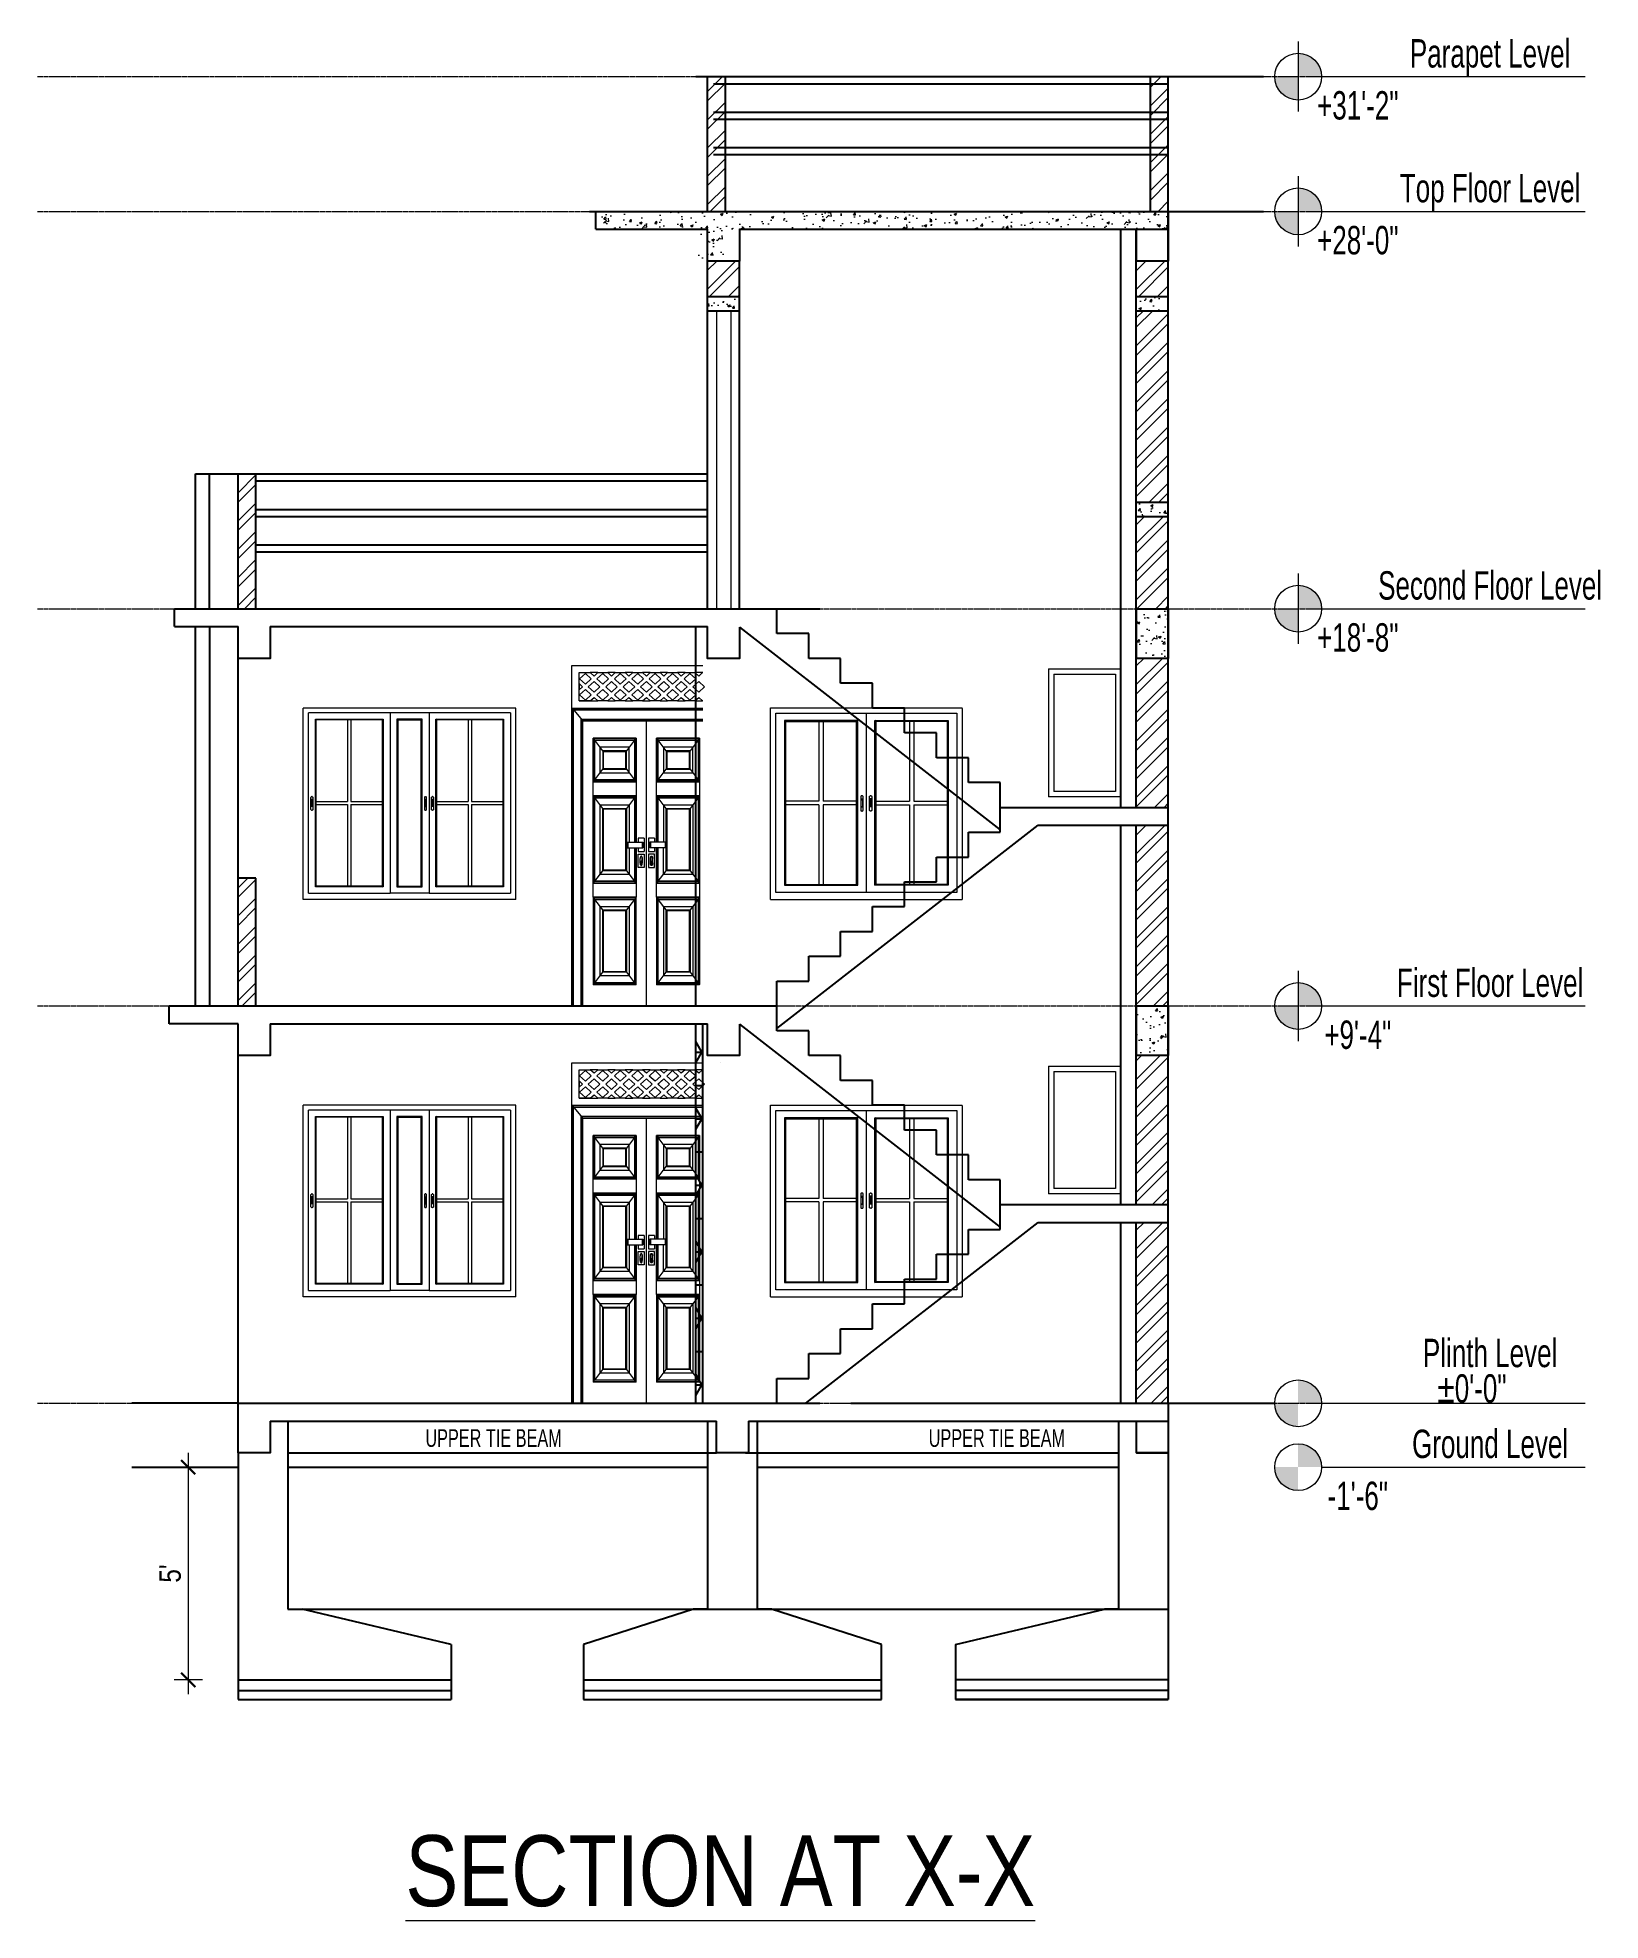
# Model space of a CAD drawing. Header units: inches. Extents: x -10117506 to -5032697, y -6529230 to -3253155.
# Drawn here: x -5044509 to -5044069, y -3258903 to -3258373 of the extents above; entities that cross this region are included whole.
import ezdxf

# ---------------------------------------------------------------- set-up
doc = ezdxf.new("R2010")
doc.units = ezdxf.units.IN
doc.header["$LTSCALE"] = 2
doc.header["$MEASUREMENT"] = 0
doc.header["$PDMODE"] = 34
doc.linetypes.add('ACAD_ISO02W100', pattern=[15, 12, -3])
doc.linetypes.add('CENTER', pattern=[2, 1.25, -0.25, 0.25, -0.25])
doc.layers.get('0').update_dxf_attribs({"linetype": 'CONTINUOUS'})
doc.layers.get('DEFPOINTS').update_dxf_attribs({"color": 141, "linetype": 'CONTINUOUS'})
doc.layers.add('A-Hatch', color=7, linetype='CONTINUOUS')
for name, color, linetype, lineweight in [('Annotate-Bold.w', 187, 'CONTINUOUS', 18), ('DIM 1-100', 4, 'CONTINUOUS', 13), ('Door-Window', 47, 'CONTINUOUS', 15), ('F-FURNITURE', 30, 'CONTINUOUS', 13), ('HACTH', 253, 'CONTINUOUS', 5), ('HATCH', 60, 'ACAD_ISO02W100', 13), ('Text-100.w', 254, 'CONTINUOUS', 9), ('window', 4, 'CONTINUOUS', 13)]:
    doc.layers.add(name, color=color, linetype=linetype, lineweight=lineweight)
doc.styles.add('Arial', font='arial.ttf', dxfattribs={"width": 0.8, "height": 12})
doc.styles.get("Standard").update_dxf_attribs({"font": 'ARIALN.TTF'})
doc.dimstyles.new('1 by 96', dxfattribs={"dimtxt": 6, "dimasz": 4, "dimexe": 4, "dimexo": 4, "dimgap": 2, "dimtad": 1, "dimdec": 0, "dimzin": 0, "dimdsep": 46, "dimlunit": 4, "dimtxsty": 'Standard', "dimblk": 'ARCHTICK', "dimcen": 0, "dimdle": 4, "dimadec": 0, "dimazin": 0, "dimtfac": 1, "dimtdec": 0, "dimtix": 1, "dimtofl": 0, "dimtmove": 1, "dimatfit": 3, "dimldrblk": 'ARCHTICK', "dimfxl": 4, "dimfxlon": 1, "dimtolj": 1, "dimtzin": 0, "dimlwd": -1, "dimlwe": -1, "dimarcsym": 0})
pattern_1 = [(45, (32219.317, 644.428), (-3.977475644, 3.977475644), []), (45, (32221.9687, 644.428), (-3.977475644, 3.977475644), [])]
pattern_2 = [(45, (32215.964, 644.428), (-3.977475644, 3.977475644), []), (45, (32218.616, 644.428), (-3.977475644, 3.977475644), [])]
pattern_3 = [(45, (32189.1557, 644.428), (-3.977475644, 3.977475644), []), (45, (32191.8073, 644.428), (-3.977475644, 3.977475644), [])]
pattern_4 = [(50, (32189.1557, 644.428), (7.172601826, -0.62752135), [0.75, -8.25]), (355, (32189.156, 644.428), (-1.387513336, 7.521921337), [0.6, -6.6]), (100.45144446, (32189.7534, 644.3754), (5.785088467, 6.89439991), [0.63740192, -7.01142112]), (46.1842, (32189.156, 646.428), (10.672413307, -1.655192808), [1.125, -12.375]), (96.63563549, (32190.045, 646.29), (9.346619457, 9.741186008), [0.95610342, -10.5171376]), (351.184164, (32189.156, 646.428), (9.34661945, 9.741186003), [0.9, -9.90000001]), (21, (32190.1557, 645.928), (5.969070521, -4.0261889067), [0.75, -8.25]), (326, (32190.156, 645.928), (2.433153319, 7.2515004505), [0.6, -6.6]), (71.45144474, (32190.653, 645.592), (8.402223767, 3.225311528), [0.6374019, -7.01142112]), (37.5, (32189.1557, 644.4277), (0.1215985532, 3.3289385383), [0, -6.52, 0, -6.7, 0, -6.625]), (7.5, (32189.1557, 644.4277), (2.6306953744, 3.9441171188), [0, -3.82, 0, -6.37, 0, -2.525]), (327.5, (32186.9257, 644.4277), (5.3382243617, -0.2255487173), [0, -2.5, 0, -7.8, 0, -10.35]), (317.5, (32185.9257, 644.4277), (5.8318616934, 1.0010498233), [0, -3.25, 0, -5.18, 0, -7.35])]

msp = doc.modelspace()

# ---------------------------------------------------------------- texts
at = {"layer": 'Annotate-Bold.w', "ltscale": 0.005, "style": 'Arial'}
for s, insert, char_height, width, attachment_point in [('\\A1;{\\fArial Narrow|b0|i0|c0|p34;Parapet Level}', (-5044099.89, -3258373.11), 7.9962, 82.6277, 2), ('\\A1;\\pt55.97313;{\\fArial Narrow|b0|i0|c0|p34;+31\'-2"}', (-5044137.19, -3258395.88), 7.9962, 73.8752, 8), ('\\A1;{\\fArial Narrow|b0|i0|c0|p34;Top Floor Level}', (-5044099.89, -3258411.11), 7.9962, 82.6277, 2), ('\\A1;\\pt55.97313;{\\fArial Narrow|b0|i0|c0|p34;+28\'-0"}', (-5044137.19, -3258433.88), 7.9962, 73.8752, 8), ('\\A1;{\\fArial Narrow|b0|i0|c0|p34;Second Floor Level}', (-5044099.89, -3258523.11), 7.9962, 82.6277, 2), ('\\A1;\\pt55.97313;{\\fArial Narrow|b0|i0|c0|p34;+18\'-8"}', (-5044137.19, -3258545.88), 7.9962, 73.8752, 8), ('\\A1;{\\fArial Narrow|b0|i0|c0|p34;First Floor Level}', (-5044099.89, -3258635.11), 7.9962, 82.6277, 2), ('\\A1;\\pt55.97313;{\\fArial Narrow|b0|i0|c0|p34;+9\'-4"}', (-5044137.19, -3258657.88), 7.9962, 73.8752, 8), ('\\A1;{\\fArial Narrow|b0|i0|c0|p34;Plinth Level}', (-5044099.89, -3258739.49), 7.9962, 82.6277, 2), ('\\A1;\\pt55.97313;{\\fArial Narrow|b0|i0|c0|p34;±0\'-0"}', (-5044105.01, -3258757.6), 7.9962, 73.8752, 8), ('\\A1;{\\fArial Narrow|b0|i0|c0|p34;UPPER TIE BEAM}', (-5044380.84, -3258764.97), 5, 82.6277, 2), ('\\A1;{\\fArial Narrow|b0|i0|c0|p34;UPPER TIE BEAM}', (-5044238.95, -3258764.97), 5, 82.6277, 2), ('\\A1;{\\fArial Narrow|b0|i0|c0|p34;Ground Level}', (-5044099.89, -3258765.11), 7.9962, 82.6277, 2), ('\\A1;\\pt55.97313;{\\fArial Narrow|b0|i0|c0|p34;-1\'-6"}', (-5044137.19, -3258787.88), 7.9962, 73.8752, 8)]:
    msp.add_mtext(s, dxfattribs=dict(at, insert=insert, char_height=char_height, width=width, attachment_point=attachment_point))
at = {"layer": 'Text-100.w', "insert": (-5044316.92, -3258879.44), "char_height": 20, "attachment_point": 2, "style": 'Arial'}
msp.add_mtext_dynamic_manual_height_columns('{\\LSECTION AT X-X}', width=940.9712, gutter_width=100, heights=[0], dxfattribs=at)

# ---------------------------------------------------------------- blocks, each defined once
blk = doc.blocks.new('_ArchTick')
at = {"color": 0, "linetype": 'ByBlock', "const_width": 0.15}
blk.add_lwpolyline([(-0.5, -0.5), (0.5, 0.5)], dxfattribs=at)
blk = doc.blocks.new('*D883')
at = {"layer": 'DEFPOINTS', "color": 0, "ltscale": 0.5, "transparency": 16777216}
for p in [(-5044452.84, -3258775.67), (-5044466.94, -3258835.67), (-5044452.84, -3258835.67)]:
    blk.add_point(p, dxfattribs=at)
at = {"layer": 'DIM 1-100', "color": 0, "ltscale": 0.5, "transparency": 16777216}
for p, q in [((-5044466.94, -3258771.67), (-5044466.94, -3258839.67)), ((-5044462.94, -3258775.67), (-5044470.94, -3258775.67)), ((-5044462.94, -3258835.67), (-5044470.94, -3258835.67))]:
    blk.add_line(p, q, dxfattribs=at)
at = {"layer": 'DIM 1-100', "color": 0, "ltscale": 0.5, "transparency": 16777216, "xscale": 4, "yscale": 4, "zscale": 4}
for p, rotation in [((-5044466.94, -3258775.67), 90), ((-5044466.94, -3258835.67), 270)]:
    blk.add_blockref('_ArchTick', p, dxfattribs=dict(at, rotation=rotation))
at = {"layer": 'DIM 1-100', "color": 0, "ltscale": 0.5, "transparency": 16777216, "insert": (-5044471.99, -3258805.67), "char_height": 6, "attachment_point": 5, "rotation": 90}
blk.add_mtext("\\A1;5'", dxfattribs=at)
blk = doc.blocks.new('dg')
at = {"layer": 'window'}
for p, q in [((-5062436.51, -3264838.85), (-5062436.51, -3264784.85)), ((-5062436.51, -3264784.85), (-5062382.51, -3264784.85)), ((-5062435.01, -3264836.85), (-5062435.01, -3264786.35)), ((-5062435.01, -3264830.85), (-5062435.01, -3264786.35)), ((-5062435.01, -3264786.35), (-5062384.01, -3264786.35)), ((-5062409.51, -3264786.35), (-5062409.51, -3264836.85)), ((-5062384.01, -3264786.35), (-5062384.01, -3264836.85)), ((-5062382.51, -3264785.04), (-5062382.51, -3264784.85)), ((-5062382.51, -3264785.04), (-5062382.51, -3264838.85)), ((-5062411.94, -3264788.38), (-5062432.58, -3264788.38)), ((-5062432.58, -3264788.38), (-5062432.58, -3264834.83)), ((-5062432.27, -3264788.63), (-5062432.58, -3264788.38)), ((-5062432.27, -3264788.63), (-5062432.27, -3264834.58)), ((-5062432.27, -3264788.63), (-5062412.25, -3264788.63)), ((-5062422.87, -3264788.63), (-5062422.87, -3264811.1)), ((-5062421.65, -3264788.63), (-5062421.65, -3264811.1)), ((-5062412.25, -3264788.63), (-5062411.94, -3264788.38)), ((-5062412.25, -3264834.58), (-5062412.25, -3264788.63)), ((-5062411.94, -3264834.83), (-5062411.94, -3264788.38)), ((-5062407.08, -3264834.83), (-5062407.08, -3264788.38)), ((-5062407.08, -3264788.38), (-5062386.44, -3264788.38)), ((-5062406.77, -3264788.63), (-5062407.08, -3264788.38)), ((-5062406.77, -3264834.58), (-5062406.77, -3264788.63)), ((-5062386.75, -3264788.63), (-5062406.77, -3264788.63)), ((-5062397.37, -3264788.63), (-5062397.37, -3264811.1)), ((-5062396.15, -3264788.63), (-5062396.15, -3264811.1)), ((-5062386.75, -3264788.63), (-5062386.44, -3264788.38)), ((-5062386.75, -3264788.63), (-5062386.75, -3264834.58)), ((-5062386.44, -3264788.38), (-5062386.44, -3264834.83)), ((-5062422.87, -3264811.1), (-5062432.27, -3264811.1)), ((-5062422.87, -3264812.11), (-5062432.27, -3264812.11)), ((-5062422.87, -3264812.11), (-5062422.87, -3264834.58)), ((-5062412.25, -3264811.1), (-5062421.65, -3264811.1)), ((-5062421.65, -3264812.11), (-5062421.65, -3264834.58)), ((-5062412.25, -3264812.11), (-5062421.65, -3264812.11)), ((-5062411.07, -3264809.8), (-5062411.08, -3264809.84)), ((-5062411.08, -3264809.84), (-5062411.08, -3264813.66)), ((-5062411.06, -3264809.76), (-5062411.07, -3264809.8)), ((-5062411.04, -3264809.73), (-5062411.06, -3264809.76)), ((-5062411.01, -3264809.69), (-5062411.04, -3264809.73)), ((-5062410.98, -3264809.67), (-5062411.01, -3264809.69)), ((-5062410.94, -3264809.64), (-5062410.98, -3264809.67)), ((-5062410.97, -3264810.62), (-5062410.96, -3264810.6)), ((-5062410.97, -3264810.65), (-5062410.97, -3264810.62)), ((-5062410.97, -3264810.93), (-5062410.97, -3264810.65)), ((-5062410.97, -3264810.9), (-5062410.96, -3264810.88)), ((-5062410.97, -3264810.93), (-5062410.97, -3264810.9)), ((-5062410.97, -3264812.57), (-5062410.97, -3264810.93)), ((-5062410.97, -3264812.57), (-5062410.97, -3264812.6)), ((-5062410.97, -3264812.6), (-5062410.96, -3264812.62)), ((-5062410.96, -3264810.6), (-5062410.94, -3264810.57)), ((-5062410.96, -3264810.88), (-5062410.94, -3264810.85)), ((-5062410.96, -3264812.62), (-5062410.94, -3264812.65)), ((-5062410.9, -3264809.62), (-5062410.94, -3264809.64)), ((-5062410.94, -3264810.57), (-5062410.93, -3264810.55)), ((-5062410.94, -3264810.85), (-5062410.93, -3264810.83)), ((-5062410.94, -3264812.65), (-5062410.93, -3264812.67)), ((-5062410.93, -3264810.55), (-5062410.9, -3264810.53)), ((-5062410.93, -3264810.83), (-5062410.9, -3264810.81)), ((-5062410.93, -3264812.67), (-5062410.9, -3264812.69)), ((-5062410.85, -3264809.6), (-5062410.9, -3264809.62)), ((-5062410.9, -3264810.53), (-5062410.88, -3264810.51)), ((-5062410.9, -3264810.81), (-5062410.88, -3264810.79)), ((-5062410.9, -3264812.69), (-5062410.88, -3264812.7)), ((-5062410.88, -3264810.51), (-5062410.85, -3264810.5)), ((-5062410.88, -3264810.79), (-5062410.85, -3264810.78)), ((-5062410.88, -3264812.7), (-5062410.85, -3264812.72)), ((-5062410.8, -3264809.6), (-5062410.85, -3264809.6)), ((-5062410.85, -3264810.5), (-5062410.81, -3264810.49)), ((-5062410.85, -3264810.78), (-5062410.81, -3264810.77)), ((-5062410.85, -3264812.72), (-5062410.81, -3264812.73)), ((-5062410.81, -3264810.49), (-5062410.78, -3264810.48)), ((-5062410.81, -3264810.77), (-5062410.78, -3264810.76)), ((-5062410.81, -3264812.73), (-5062410.78, -3264812.73)), ((-5062410.74, -3264809.59), (-5062410.8, -3264809.6)), ((-5062410.78, -3264810.48), (-5062410.74, -3264810.48)), ((-5062410.78, -3264810.76), (-5062410.74, -3264810.76)), ((-5062410.78, -3264812.73), (-5062410.74, -3264812.74)), ((-5062410.69, -3264809.6), (-5062410.74, -3264809.59)), ((-5062410.74, -3264810.48), (-5062410.71, -3264810.48)), ((-5062410.74, -3264810.76), (-5062410.71, -3264810.76)), ((-5062410.74, -3264812.74), (-5062410.71, -3264812.73)), ((-5062410.71, -3264810.48), (-5062410.67, -3264810.49)), ((-5062410.71, -3264810.76), (-5062410.67, -3264810.77)), ((-5062410.71, -3264812.73), (-5062410.67, -3264812.73)), ((-5062410.64, -3264809.6), (-5062410.69, -3264809.6)), ((-5062410.67, -3264810.49), (-5062410.64, -3264810.5)), ((-5062410.67, -3264810.77), (-5062410.64, -3264810.78)), ((-5062410.67, -3264812.73), (-5062410.64, -3264812.72)), ((-5062410.59, -3264809.62), (-5062410.64, -3264809.6)), ((-5062410.64, -3264810.5), (-5062410.61, -3264810.51)), ((-5062410.64, -3264810.78), (-5062410.61, -3264810.79)), ((-5062410.64, -3264812.72), (-5062410.61, -3264812.7)), ((-5062410.61, -3264810.51), (-5062410.58, -3264810.53)), ((-5062410.61, -3264810.79), (-5062410.58, -3264810.81)), ((-5062410.61, -3264812.7), (-5062410.58, -3264812.69)), ((-5062410.55, -3264809.64), (-5062410.59, -3264809.62)), ((-5062410.58, -3264810.53), (-5062410.56, -3264810.55)), ((-5062410.58, -3264810.81), (-5062410.56, -3264810.83)), ((-5062410.58, -3264812.69), (-5062410.56, -3264812.67)), ((-5062410.56, -3264810.55), (-5062410.54, -3264810.57)), ((-5062410.56, -3264810.83), (-5062410.54, -3264810.85)), ((-5062410.56, -3264812.67), (-5062410.54, -3264812.65)), ((-5062410.51, -3264809.67), (-5062410.55, -3264809.64)), ((-5062410.54, -3264810.57), (-5062410.53, -3264810.6)), ((-5062410.54, -3264810.85), (-5062410.53, -3264810.88)), ((-5062410.54, -3264812.65), (-5062410.53, -3264812.62)), ((-5062410.53, -3264810.6), (-5062410.52, -3264810.62)), ((-5062410.53, -3264810.88), (-5062410.52, -3264810.9)), ((-5062410.53, -3264812.62), (-5062410.52, -3264812.6)), ((-5062410.52, -3264810.62), (-5062410.52, -3264810.65)), ((-5062410.52, -3264812.57), (-5062410.52, -3264810.65)), ((-5062410.52, -3264810.9), (-5062410.52, -3264810.93)), ((-5062410.52, -3264812.6), (-5062410.52, -3264812.57)), ((-5062410.47, -3264809.69), (-5062410.51, -3264809.67)), ((-5062410.45, -3264809.73), (-5062410.47, -3264809.69)), ((-5062410.43, -3264809.76), (-5062410.45, -3264809.73)), ((-5062410.41, -3264809.8), (-5062410.43, -3264809.76)), ((-5062410.41, -3264809.84), (-5062410.43, -3264809.76)), ((-5062410.41, -3264809.84), (-5062410.41, -3264809.8)), ((-5062410.41, -3264813.66), (-5062410.41, -3264809.84)), ((-5062408.61, -3264809.8), (-5062408.59, -3264809.76)), ((-5062408.61, -3264809.84), (-5062408.59, -3264809.76)), ((-5062408.61, -3264809.84), (-5062408.61, -3264809.8)), ((-5062408.61, -3264813.66), (-5062408.61, -3264809.84)), ((-5062408.59, -3264809.76), (-5062408.57, -3264809.73)), ((-5062408.57, -3264809.73), (-5062408.55, -3264809.69)), ((-5062408.51, -3264809.67), (-5062408.55, -3264809.69)), ((-5062408.47, -3264809.64), (-5062408.51, -3264809.67)), ((-5062408.49, -3264810.6), (-5062408.5, -3264810.62)), ((-5062408.5, -3264810.62), (-5062408.5, -3264810.65)), ((-5062408.5, -3264810.65), (-5062408.5, -3264812.57)), ((-5062408.5, -3264812.6), (-5062408.5, -3264812.57)), ((-5062408.49, -3264812.62), (-5062408.5, -3264812.6)), ((-5062408.48, -3264810.57), (-5062408.49, -3264810.6)), ((-5062408.48, -3264812.65), (-5062408.49, -3264812.62)), ((-5062408.46, -3264810.55), (-5062408.48, -3264810.57)), ((-5062408.46, -3264812.67), (-5062408.48, -3264812.65)), ((-5062408.47, -3264809.64), (-5062408.43, -3264809.62)), ((-5062408.44, -3264810.53), (-5062408.46, -3264810.55)), ((-5062408.44, -3264812.69), (-5062408.46, -3264812.67)), ((-5062408.41, -3264810.51), (-5062408.44, -3264810.53)), ((-5062408.41, -3264812.7), (-5062408.44, -3264812.69)), ((-5062408.38, -3264809.6), (-5062408.43, -3264809.62)), ((-5062408.38, -3264810.5), (-5062408.41, -3264810.51)), ((-5062408.38, -3264812.72), (-5062408.41, -3264812.7)), ((-5062408.33, -3264809.6), (-5062408.38, -3264809.6)), ((-5062408.35, -3264810.49), (-5062408.38, -3264810.5)), ((-5062408.35, -3264812.73), (-5062408.38, -3264812.72)), ((-5062408.31, -3264810.48), (-5062408.35, -3264810.49)), ((-5062408.31, -3264812.73), (-5062408.35, -3264812.73)), ((-5062408.28, -3264809.59), (-5062408.33, -3264809.6)), ((-5062408.28, -3264810.48), (-5062408.31, -3264810.48)), ((-5062408.28, -3264812.74), (-5062408.31, -3264812.73)), ((-5062408.22, -3264809.6), (-5062408.28, -3264809.59)), ((-5062408.24, -3264810.48), (-5062408.28, -3264810.48)), ((-5062408.24, -3264812.73), (-5062408.28, -3264812.74)), ((-5062408.21, -3264810.49), (-5062408.24, -3264810.48)), ((-5062408.21, -3264812.73), (-5062408.24, -3264812.73)), ((-5062408.22, -3264809.6), (-5062408.17, -3264809.6)), ((-5062408.17, -3264810.5), (-5062408.21, -3264810.49)), ((-5062408.17, -3264812.72), (-5062408.21, -3264812.73)), ((-5062408.17, -3264809.6), (-5062408.12, -3264809.62)), ((-5062408.14, -3264810.51), (-5062408.17, -3264810.5)), ((-5062408.14, -3264812.7), (-5062408.17, -3264812.72)), ((-5062408.12, -3264810.53), (-5062408.14, -3264810.51)), ((-5062408.12, -3264812.69), (-5062408.14, -3264812.7)), ((-5062408.12, -3264809.62), (-5062408.08, -3264809.64)), ((-5062408.09, -3264810.55), (-5062408.12, -3264810.53)), ((-5062408.09, -3264812.67), (-5062408.12, -3264812.69)), ((-5062408.08, -3264810.57), (-5062408.09, -3264810.55)), ((-5062408.08, -3264812.65), (-5062408.09, -3264812.67)), ((-5062408.08, -3264809.64), (-5062408.04, -3264809.67)), ((-5062408.06, -3264810.6), (-5062408.08, -3264810.57)), ((-5062408.06, -3264812.62), (-5062408.08, -3264812.65)), ((-5062408.05, -3264810.62), (-5062408.06, -3264810.6)), ((-5062408.05, -3264812.6), (-5062408.06, -3264812.62)), ((-5062408.05, -3264810.65), (-5062408.05, -3264810.62)), ((-5062408.05, -3264812.57), (-5062408.05, -3264810.65)), ((-5062408.05, -3264812.57), (-5062408.05, -3264812.6)), ((-5062408.04, -3264809.67), (-5062408.01, -3264809.69)), ((-5062407.98, -3264809.73), (-5062408.01, -3264809.69)), ((-5062407.96, -3264809.76), (-5062407.98, -3264809.73)), ((-5062407.95, -3264809.8), (-5062407.96, -3264809.76)), ((-5062407.95, -3264809.8), (-5062407.94, -3264809.84)), ((-5062407.94, -3264809.84), (-5062407.94, -3264813.66)), ((-5062406.77, -3264811.1), (-5062397.37, -3264811.1)), ((-5062406.77, -3264812.11), (-5062397.37, -3264812.11)), ((-5062397.37, -3264812.11), (-5062397.37, -3264834.58)), ((-5062396.15, -3264811.1), (-5062386.75, -3264811.1)), ((-5062396.15, -3264812.11), (-5062386.75, -3264812.11)), ((-5062396.15, -3264812.11), (-5062396.15, -3264834.58)), ((-5062411.07, -3264813.7), (-5062411.08, -3264813.66)), ((-5062411.08, -3264813.66), (-5062411.06, -3264813.73)), ((-5062411.07, -3264813.7), (-5062411.06, -3264813.73)), ((-5062411.06, -3264813.73), (-5062411.04, -3264813.77)), ((-5062411.04, -3264813.77), (-5062411.01, -3264813.8)), ((-5062411.01, -3264813.8), (-5062410.98, -3264813.83)), ((-5062410.98, -3264813.83), (-5062410.94, -3264813.86)), ((-5062410.94, -3264813.86), (-5062410.9, -3264813.88)), ((-5062410.9, -3264813.88), (-5062410.85, -3264813.89)), ((-5062410.85, -3264813.89), (-5062410.8, -3264813.9)), ((-5062410.8, -3264813.9), (-5062410.74, -3264813.9)), ((-5062410.74, -3264813.9), (-5062410.69, -3264813.9)), ((-5062410.69, -3264813.9), (-5062410.64, -3264813.89)), ((-5062410.64, -3264813.89), (-5062410.59, -3264813.88)), ((-5062410.59, -3264813.88), (-5062410.55, -3264813.86)), ((-5062410.55, -3264813.86), (-5062410.51, -3264813.83)), ((-5062410.51, -3264813.83), (-5062410.47, -3264813.8)), ((-5062410.47, -3264813.8), (-5062410.45, -3264813.77)), ((-5062410.45, -3264813.77), (-5062410.43, -3264813.73)), ((-5062410.43, -3264813.73), (-5062410.41, -3264813.7)), ((-5062410.41, -3264813.7), (-5062410.41, -3264813.66)), ((-5062408.61, -3264813.7), (-5062408.61, -3264813.66)), ((-5062408.59, -3264813.73), (-5062408.61, -3264813.7)), ((-5062408.59, -3264813.73), (-5062408.57, -3264813.77)), ((-5062408.57, -3264813.77), (-5062408.55, -3264813.8)), ((-5062408.55, -3264813.8), (-5062408.51, -3264813.83)), ((-5062408.47, -3264813.86), (-5062408.51, -3264813.83)), ((-5062408.43, -3264813.88), (-5062408.47, -3264813.86)), ((-5062408.43, -3264813.88), (-5062408.38, -3264813.89)), ((-5062408.33, -3264813.9), (-5062408.38, -3264813.89)), ((-5062408.28, -3264813.9), (-5062408.33, -3264813.9)), ((-5062408.28, -3264813.9), (-5062408.22, -3264813.9)), ((-5062408.22, -3264813.9), (-5062408.17, -3264813.89)), ((-5062408.12, -3264813.88), (-5062408.17, -3264813.89)), ((-5062408.08, -3264813.86), (-5062408.12, -3264813.88)), ((-5062408.08, -3264813.86), (-5062408.04, -3264813.83)), ((-5062408.04, -3264813.83), (-5062408.01, -3264813.8)), ((-5062408.01, -3264813.8), (-5062407.98, -3264813.77)), ((-5062407.96, -3264813.73), (-5062407.98, -3264813.77)), ((-5062407.94, -3264813.66), (-5062407.96, -3264813.73)), ((-5062407.95, -3264813.7), (-5062407.96, -3264813.73)), ((-5062407.95, -3264813.7), (-5062407.94, -3264813.66)), ((-5062436.51, -3264838.85), (-5062436.51, -3264832.85)), ((-5062432.58, -3264832.85), (-5062432.58, -3264834.83)), ((-5062432.27, -3264834.58), (-5062432.58, -3264834.83)), ((-5062432.27, -3264832.85), (-5062432.27, -3264834.58)), ((-5062432.27, -3264834.58), (-5062412.25, -3264834.58)), ((-5062422.87, -3264832.85), (-5062422.87, -3264834.58)), ((-5062421.65, -3264832.85), (-5062421.65, -3264834.58)), ((-5062412.25, -3264834.58), (-5062412.25, -3264832.85)), ((-5062411.94, -3264834.83), (-5062412.25, -3264834.58)), ((-5062411.94, -3264834.83), (-5062411.94, -3264832.85)), ((-5062409.51, -3264832.85), (-5062409.51, -3264836.85)), ((-5062407.08, -3264834.83), (-5062407.08, -3264832.85)), ((-5062407.08, -3264834.83), (-5062406.77, -3264834.58)), ((-5062406.77, -3264834.58), (-5062406.77, -3264832.85)), ((-5062386.75, -3264834.58), (-5062406.77, -3264834.58)), ((-5062397.37, -3264832.85), (-5062397.37, -3264834.58)), ((-5062396.15, -3264832.85), (-5062396.15, -3264834.58)), ((-5062386.75, -3264832.85), (-5062386.75, -3264834.58)), ((-5062386.44, -3264834.83), (-5062386.75, -3264834.58)), ((-5062386.44, -3264832.85), (-5062386.44, -3264834.83)), ((-5062384.01, -3264832.85), (-5062384.01, -3264836.85)), ((-5062436.51, -3264838.85), (-5062382.51, -3264838.85)), ((-5062384.01, -3264836.85), (-5062435.01, -3264836.85)), ((-5062432.58, -3264834.83), (-5062411.94, -3264834.83)), ((-5062386.44, -3264834.83), (-5062407.08, -3264834.83))]:
    blk.add_line(p, q, dxfattribs=at)

# ---------------------------------------------------------------- dimensions: what is measured, and where the dimension line sits
at = {"layer": 'DIM 1-100', "ltscale": 0.5}
dim = msp.add_linear_dim(base=(-5044466.94, -3258835.67), p1=(-5044452.84, -3258775.67), p2=(-5044452.84, -3258835.67), angle=90, dimstyle='1 by 96', dxfattribs=at)
dim.commit()
dim.dimension.update_dxf_attribs({"geometry": '*D883', "text_midpoint": (-5044471.99, -3258805.67)})

# ---------------------------------------------------------------- hatches: boundary and pattern name
at = {"layer": 'A-Hatch', "transparency": 33554661}
h = msp.add_hatch(dxfattribs=at)
h.set_pattern_fill('NET3', color=256, scale=75)
h.set_pattern_definition([(0, (32215.964, 644.428), (0, 9.375), []), (60, (32215.964, 644.428), (-8.11898816, 4.6875), []), (120, (32215.964, 644.428), (-8.11898816, -4.6875), [])])
h.paths.add_polyline_path([(-5044321.84, -3258650.67), (-5044323.84, -3258650.67), (-5044323.84, -3258757.67), (-5044321.84, -3258757.67)])
at = {"layer": 'Annotate-Bold.w', "ltscale": 0.005}
h = msp.add_hatch(color=256, dxfattribs=at)
h.dxf.hatch_style = 1
h.paths.add_polyline_path([(-5044154.02, -3258377.07), (-5044154.02, -3258383.67), (-5044147.43, -3258383.67, 0.414214)])
h.paths.add_polyline_path([(-5044154.02, -3258390.27), (-5044154.02, -3258383.67), (-5044160.62, -3258383.67, 0.414214)])
h = msp.add_hatch(color=256, dxfattribs=at)
h.dxf.hatch_style = 1
h.paths.add_polyline_path([(-5044154.02, -3258415.07), (-5044154.02, -3258421.67), (-5044147.43, -3258421.67, 0.414214)])
h.paths.add_polyline_path([(-5044154.02, -3258428.27), (-5044154.02, -3258421.67), (-5044160.62, -3258421.67, 0.414214)])
h = msp.add_hatch(color=256, dxfattribs=at)
h.dxf.hatch_style = 1
h.paths.add_polyline_path([(-5044154.02, -3258527.07), (-5044154.02, -3258533.67), (-5044147.43, -3258533.67, 0.414214)])
h.paths.add_polyline_path([(-5044154.02, -3258540.27), (-5044154.02, -3258533.67), (-5044160.62, -3258533.67, 0.414214)])
h = msp.add_hatch(color=256, dxfattribs=at)
h.dxf.hatch_style = 1
h.paths.add_polyline_path([(-5044154.02, -3258639.07), (-5044154.02, -3258645.67), (-5044147.43, -3258645.67, 0.414214)])
h.paths.add_polyline_path([(-5044154.02, -3258652.27), (-5044154.02, -3258645.67), (-5044160.62, -3258645.67, 0.414214)])
h = msp.add_hatch(color=256, dxfattribs=at)
h.dxf.hatch_style = 1
h.paths.add_polyline_path([(-5044154.02, -3258751.07), (-5044154.02, -3258757.67), (-5044147.43, -3258757.67, 0.414214)])
h.paths.add_polyline_path([(-5044154.02, -3258764.27), (-5044154.02, -3258757.67), (-5044160.62, -3258757.67, 0.414214)])
h = msp.add_hatch(color=256, dxfattribs=at)
h.dxf.hatch_style = 1
h.paths.add_polyline_path([(-5044154.02, -3258769.07), (-5044154.02, -3258775.67), (-5044147.43, -3258775.67, 0.414214)])
h.paths.add_polyline_path([(-5044154.02, -3258782.27), (-5044154.02, -3258775.67), (-5044160.62, -3258775.67, 0.414214)])
at = {"layer": 'Door-Window', "linetype": 'ByBlock'}
h = msp.add_hatch(dxfattribs=at)
h.set_pattern_fill('AR-CONC', color=256)
h.set_pattern_definition([(50, (32215.964, 644.428), (7.172601826, -0.62752135), [0.75, -8.25]), (355, (32215.964, 644.428), (-1.387513336, 7.521921337), [0.6, -6.6]), (100.45144446, (32216.562, 644.3754), (5.785088467, 6.89439991), [0.63740192, -7.01142112]), (46.1842, (32215.964, 646.428), (10.672413307, -1.655192808), [1.125, -12.375]), (96.63563549, (32216.853, 646.29), (9.346619457, 9.741186008), [0.95610342, -10.5171376]), (351.184164, (32215.964, 646.428), (9.34661945, 9.741186003), [0.9, -9.90000001]), (21, (32216.964, 645.928), (5.969070521, -4.0261889067), [0.75, -8.25]), (326, (32216.964, 645.928), (2.433153319, 7.2515004505), [0.6, -6.6]), (71.45144474, (32217.4615, 645.592), (8.402223767, 3.225311528), [0.6374019, -7.01142112]), (37.5, (32215.964, 644.4277), (0.1215985532, 3.3289385383), [0, -6.52, 0, -6.7, 0, -6.625]), (7.5, (32215.964, 644.4277), (2.6306953744, 3.9441171188), [0, -3.82, 0, -6.37, 0, -2.525]), (327.5, (32213.734, 644.4277), (5.3382243617, -0.2255487173), [0, -2.5, 0, -7.8, 0, -10.35]), (317.5, (32212.734, 644.4277), (5.8318616934, 1.0010498233), [0, -3.25, 0, -5.18, 0, -7.35])])
h.paths.add_polyline_path([(-5044352.03, -3258421.67), (-5044352.03, -3258426.67), (-5044323.84, -3258426.67), (-5044323.84, -3258435.67), (-5044314.84, -3258435.67), (-5044314.84, -3258426.67), (-5044190.62, -3258426.67), (-5044190.62, -3258421.67)])
h = msp.add_hatch(dxfattribs=at)
h.set_pattern_fill('AR-CONC', color=256)
h.set_pattern_definition([(50, (32219.317, 644.428), (7.172601826, -0.62752135), [0.75, -8.25]), (355, (32219.317, 644.428), (-1.387513336, 7.521921337), [0.6, -6.6]), (100.45144446, (32219.915, 644.3754), (5.785088467, 6.89439991), [0.63740192, -7.01142112]), (46.1842, (32219.317, 646.428), (10.672413307, -1.655192808), [1.125, -12.375]), (96.63563549, (32220.206, 646.29), (9.346619457, 9.741186008), [0.95610342, -10.5171376]), (351.184164, (32219.317, 646.428), (9.34661945, 9.741186003), [0.9, -9.90000001]), (21, (32220.317, 645.928), (5.969070521, -4.0261889067), [0.75, -8.25]), (326, (32220.317, 645.928), (2.433153319, 7.2515004505), [0.6, -6.6]), (71.45144474, (32220.8145, 645.592), (8.402223767, 3.225311528), [0.6374019, -7.01142112]), (37.5, (32219.317, 644.4277), (0.1215985532, 3.3289385383), [0, -6.52, 0, -6.7, 0, -6.625]), (7.5, (32219.317, 644.4277), (2.6306953744, 3.9441171188), [0, -3.82, 0, -6.37, 0, -2.525]), (327.5, (32217.087, 644.4277), (5.3382243617, -0.2255487173), [0, -2.5, 0, -7.8, 0, -10.35]), (317.5, (32216.087, 644.4277), (5.8318616934, 1.0010498233), [0, -3.25, 0, -5.18, 0, -7.35])])
h.paths.add_polyline_path([(-5044320.49, -3258445.67), (-5044320.49, -3258449.67), (-5044311.49, -3258449.67), (-5044311.49, -3258445.67)])
h = msp.add_hatch(dxfattribs=at)
h.set_pattern_fill('AR-CONC', color=256)
h.set_pattern_definition(pattern_4)
h.paths.add_polyline_path([(-5044190.62, -3258449.67), (-5044190.62, -3258445.67), (-5044199.64, -3258445.67), (-5044199.64, -3258449.67)])
h = msp.add_hatch(dxfattribs=at)
h.set_pattern_fill('AR-CONC', color=256)
h.set_pattern_definition(pattern_4)
h.paths.add_polyline_path([(-5044190.62, -3258507.67), (-5044190.62, -3258503.67), (-5044199.64, -3258503.67), (-5044199.64, -3258507.67)])
h = msp.add_hatch(dxfattribs=at)
h.set_pattern_fill('AR-CONC', color=256)
h.set_pattern_definition(pattern_4)
h.paths.add_polyline_path([(-5044190.62, -3258533.67), (-5044199.62, -3258533.67), (-5044199.62, -3258547.67), (-5044190.62, -3258547.67)])
h = msp.add_hatch(dxfattribs=at)
h.set_pattern_fill('AR-CONC', color=256)
h.set_pattern_definition(pattern_4)
h.paths.add_polyline_path([(-5044190.62, -3258645.67), (-5044199.62, -3258645.67), (-5044199.62, -3258659.67), (-5044190.62, -3258659.67)])
at = {"layer": 'HATCH', "ltscale": 0.01}
h = msp.add_hatch(dxfattribs=at)
h.set_pattern_fill('ANSI32', color=256, scale=15, style=0)
h.set_pattern_definition(pattern_1)
h.paths.add_polyline_path([(-5044315.49, -3258383.67), (-5044320.49, -3258383.67), (-5044320.49, -3258421.67), (-5044315.49, -3258421.67)])
h = msp.add_hatch(dxfattribs=at)
h.set_pattern_fill('ANSI32', color=256, scale=15, style=0)
h.set_pattern_definition(pattern_3)
h.paths.add_polyline_path([(-5044190.62, -3258383.67), (-5044195.62, -3258383.67), (-5044195.62, -3258421.67), (-5044190.62, -3258421.67)])
h = msp.add_hatch(dxfattribs=at)
h.set_pattern_fill('ANSI32', color=256, scale=15, style=0)
h.set_pattern_definition(pattern_1)
h.paths.add_polyline_path([(-5044311.49, -3258445.67), (-5044311.49, -3258435.67), (-5044320.49, -3258435.67), (-5044320.49, -3258445.67)])
h = msp.add_hatch(dxfattribs=at)
h.set_pattern_fill('ANSI32', color=256, scale=15, style=0)
h.set_pattern_definition(pattern_3)
h.paths.add_polyline_path([(-5044199.64, -3258445.67), (-5044190.62, -3258445.67), (-5044190.62, -3258435.67), (-5044199.64, -3258435.67)])
h = msp.add_hatch(dxfattribs=at)
h.set_pattern_fill('ANSI32', color=256, scale=15, style=0)
h.set_pattern_definition(pattern_3)
h.paths.add_polyline_path([(-5044199.64, -3258503.67), (-5044190.62, -3258503.67), (-5044190.62, -3258449.67), (-5044199.64, -3258449.67)])
h = msp.add_hatch(dxfattribs=at)
h.set_pattern_fill('ANSI32', color=256, scale=15, style=0)
h.set_pattern_definition(pattern_2)
h.paths.add_polyline_path([(-5044452.84, -3258533.67), (-5044447.84, -3258533.67), (-5044447.84, -3258495.67), (-5044452.84, -3258495.67)])
h = msp.add_hatch(dxfattribs=at)
h.set_pattern_fill('ANSI32', color=256, scale=15, style=0)
h.set_pattern_definition(pattern_3)
h.paths.add_polyline_path([(-5044190.62, -3258507.67), (-5044199.64, -3258507.67), (-5044199.64, -3258533.67), (-5044190.62, -3258533.67)])
h = msp.add_hatch(dxfattribs=at)
h.set_pattern_fill('ANSI32', color=256, scale=15, style=0)
h.set_pattern_definition(pattern_3)
h.paths.add_polyline_path([(-5044190.62, -3258547.67), (-5044199.64, -3258547.67), (-5044199.64, -3258589.67), (-5044190.62, -3258589.67)])
h = msp.add_hatch(dxfattribs=at)
h.set_pattern_fill('ANSI32', color=256, scale=15, style=0)
h.set_pattern_definition(pattern_3)
h.paths.add_polyline_path([(-5044190.62, -3258594.67), (-5044199.64, -3258594.67), (-5044199.64, -3258645.67), (-5044190.62, -3258645.67)])
h = msp.add_hatch(dxfattribs=at)
h.set_pattern_fill('ANSI32', color=256, scale=15, style=0)
h.set_pattern_definition(pattern_2)
h.paths.add_polyline_path([(-5044447.84, -3258609.67), (-5044452.84, -3258609.67), (-5044452.84, -3258645.67), (-5044447.84, -3258645.67)])
h = msp.add_hatch(dxfattribs=at)
h.set_pattern_fill('ANSI32', color=256, scale=15, style=0)
h.set_pattern_definition(pattern_3)
h.paths.add_polyline_path([(-5044190.62, -3258659.67), (-5044199.64, -3258659.67), (-5044199.64, -3258701.67), (-5044190.62, -3258701.67)])
h = msp.add_hatch(dxfattribs=at)
h.set_pattern_fill('ANSI32', color=256, scale=15, style=0)
h.set_pattern_definition(pattern_3)
h.paths.add_polyline_path([(-5044190.62, -3258706.67), (-5044199.64, -3258706.67), (-5044199.64, -3258757.67), (-5044190.62, -3258757.67)])

# ---------------------------------------------------------------- linework, layer by layer
at = {"ltscale": 0.5}
for p, q in [((-5044323.84, -3258383.67), (-5044163.81, -3258383.67)), ((-5044320.49, -3258421.67), (-5044320.49, -3258383.67)), ((-5044318.84, -3258385.67), (-5044190.62, -3258385.67)), ((-5044315.49, -3258421.67), (-5044315.49, -3258383.67)), ((-5044195.62, -3258421.67), (-5044195.62, -3258383.67)), ((-5044190.62, -3258421.67), (-5044190.62, -3258383.67)), ((-5044318.84, -3258393.67), (-5044190.62, -3258393.67)), ((-5044318.84, -3258395.67), (-5044190.62, -3258395.67)), ((-5044318.84, -3258403.67), (-5044190.62, -3258403.67)), ((-5044318.84, -3258405.67), (-5044190.62, -3258405.67)), ((-5044353.84, -3258421.67), (-5044163.81, -3258421.67)), ((-5044352.03, -3258426.67), (-5044352.03, -3258421.67)), ((-5044190.62, -3258757.67), (-5044190.62, -3258421.67)), ((-5044352.03, -3258426.67), (-5044320.49, -3258426.67)), ((-5044320.49, -3258533.67), (-5044320.49, -3258426.67)), ((-5044311.49, -3258426.67), (-5044190.62, -3258426.67)), ((-5044204.04, -3258589.67), (-5044204.04, -3258426.67)), ((-5044199.64, -3258589.67), (-5044199.64, -3258426.67)), ((-5044311.49, -3258533.67), (-5044311.49, -3258435.67)), ((-5044320.49, -3258445.67), (-5044311.49, -3258445.67)), ((-5044320.49, -3258449.67), (-5044311.49, -3258449.67)), ((-5044199.64, -3258445.67), (-5044190.62, -3258445.67)), ((-5044199.64, -3258449.67), (-5044190.62, -3258449.67)), ((-5044464.84, -3258533.67), (-5044464.84, -3258495.67)), ((-5044464.84, -3258495.67), (-5044452.84, -3258495.67)), ((-5044460.97, -3258533.67), (-5044460.97, -3258495.67)), ((-5044452.84, -3258533.67), (-5044452.84, -3258495.67)), ((-5044452.84, -3258495.67), (-5044320.49, -3258495.67)), ((-5044447.84, -3258533.67), (-5044447.84, -3258495.67)), ((-5044447.84, -3258497.67), (-5044320.49, -3258497.67)), ((-5044447.84, -3258505.67), (-5044320.49, -3258505.67)), ((-5044447.84, -3258507.67), (-5044320.49, -3258507.67)), ((-5044199.64, -3258503.67), (-5044190.62, -3258503.67)), ((-5044199.64, -3258507.67), (-5044190.62, -3258507.67)), ((-5044447.84, -3258515.67), (-5044320.49, -3258515.67)), ((-5044447.84, -3258517.67), (-5044320.49, -3258517.67)), ((-5044470.84, -3258533.67), (-5044288.88, -3258533.67)), ((-5044470.84, -3258538.67), (-5044470.84, -3258533.67)), ((-5044300.99, -3258540.67), (-5044300.99, -3258533.67)), ((-5044470.84, -3258538.67), (-5044452.84, -3258538.67)), ((-5044464.84, -3258645.67), (-5044464.84, -3258538.67)), ((-5044460.97, -3258538.67), (-5044460.97, -3258645.67)), ((-5044452.84, -3258645.67), (-5044452.84, -3258538.67)), ((-5044443.84, -3258538.67), (-5044320.49, -3258538.67)), ((-5044323.84, -3258645.67), (-5044323.84, -3258538.67)), ((-5044311.49, -3258538.84), (-5044237.99, -3258596)), ((-5044291.99, -3258540.67), (-5044300.99, -3258540.67)), ((-5044291.99, -3258547.67), (-5044291.99, -3258540.67)), ((-5044282.99, -3258547.67), (-5044291.99, -3258547.67)), ((-5044282.99, -3258554.67), (-5044282.99, -3258547.67)), ((-5044273.99, -3258554.67), (-5044282.99, -3258554.67)), ((-5044273.99, -3258561.67), (-5044273.99, -3258554.67)), ((-5044264.99, -3258561.67), (-5044273.99, -3258561.67)), ((-5044264.99, -3258568.67), (-5044264.99, -3258561.67)), ((-5044255.99, -3258568.67), (-5044264.99, -3258568.67)), ((-5044255.99, -3258575.67), (-5044255.99, -3258568.67)), ((-5044246.99, -3258575.67), (-5044255.99, -3258575.67)), ((-5044246.99, -3258582.67), (-5044246.99, -3258575.67)), ((-5044237.99, -3258582.67), (-5044246.99, -3258582.67)), ((-5044237.99, -3258589.67), (-5044237.99, -3258582.67)), ((-5044237.99, -3258596.67), (-5044237.99, -3258589.67)), ((-5044237.99, -3258589.67), (-5044190.62, -3258589.67)), ((-5044300.99, -3258652), (-5044227.27, -3258594.67)), ((-5044246.99, -3258603.67), (-5044246.99, -3258596.67)), ((-5044246.99, -3258596.67), (-5044237.99, -3258596.67)), ((-5044227.27, -3258594.67), (-5044190.62, -3258594.67)), ((-5044204.04, -3258701.67), (-5044204.04, -3258594.67)), ((-5044199.64, -3258701.67), (-5044199.64, -3258594.67)), ((-5044255.99, -3258610.67), (-5044255.99, -3258603.67)), ((-5044255.99, -3258603.67), (-5044246.99, -3258603.67)), ((-5044447.84, -3258609.67), (-5044452.84, -3258609.67)), ((-5044447.84, -3258645.67), (-5044447.84, -3258609.67)), ((-5044264.99, -3258617.67), (-5044264.99, -3258610.67)), ((-5044264.99, -3258610.67), (-5044255.99, -3258610.67)), ((-5044273.99, -3258624.67), (-5044273.99, -3258617.67)), ((-5044273.99, -3258617.67), (-5044264.99, -3258617.67)), ((-5044282.99, -3258631.67), (-5044282.99, -3258624.67)), ((-5044282.99, -3258624.67), (-5044273.99, -3258624.67)), ((-5044291.99, -3258638.67), (-5044291.99, -3258631.67)), ((-5044291.99, -3258631.67), (-5044282.99, -3258631.67)), ((-5044300.99, -3258645.67), (-5044300.99, -3258638.67)), ((-5044300.99, -3258638.67), (-5044291.99, -3258638.67)), ((-5044472.34, -3258645.67), (-5044323.84, -3258645.67)), ((-5044472.34, -3258650.67), (-5044472.34, -3258645.67)), ((-5044323.84, -3258645.67), (-5044300.99, -3258645.67)), ((-5044300.99, -3258652.67), (-5044300.99, -3258645.67)), ((-5044452.84, -3258650.67), (-5044472.34, -3258650.67)), ((-5044452.84, -3258757.67), (-5044452.84, -3258650.67)), ((-5044443.84, -3258650.67), (-5044323.84, -3258650.67)), ((-5044323.84, -3258757.67), (-5044323.84, -3258650.67)), ((-5044323.84, -3258650.67), (-5044320.49, -3258650.67)), ((-5044321.84, -3258757.67), (-5044321.84, -3258650.67)), ((-5044311.49, -3258650.84), (-5044237.99, -3258708)), ((-5044291.99, -3258652.67), (-5044300.99, -3258652.67)), ((-5044291.99, -3258659.67), (-5044291.99, -3258652.67)), ((-5044282.99, -3258659.67), (-5044291.99, -3258659.67)), ((-5044282.99, -3258666.67), (-5044282.99, -3258659.67)), ((-5044273.99, -3258666.67), (-5044282.99, -3258666.67)), ((-5044273.99, -3258673.67), (-5044273.99, -3258666.67)), ((-5044264.99, -3258673.67), (-5044273.99, -3258673.67)), ((-5044264.99, -3258680.67), (-5044264.99, -3258673.67)), ((-5044255.99, -3258680.67), (-5044264.99, -3258680.67)), ((-5044255.99, -3258687.67), (-5044255.99, -3258680.67)), ((-5044246.99, -3258687.67), (-5044255.99, -3258687.67)), ((-5044246.99, -3258694.67), (-5044246.99, -3258687.67)), ((-5044237.99, -3258694.67), (-5044246.99, -3258694.67)), ((-5044237.99, -3258701.67), (-5044237.99, -3258694.67)), ((-5044237.99, -3258701.67), (-5044190.62, -3258701.67)), ((-5044237.99, -3258708.67), (-5044237.99, -3258701.67)), ((-5044237.99, -3258701.67), (-5044190.62, -3258701.67)), ((-5044292.85, -3258757.67), (-5044227.27, -3258706.67)), ((-5044246.99, -3258715.67), (-5044246.99, -3258708.67)), ((-5044246.99, -3258708.67), (-5044237.99, -3258708.67)), ((-5044227.27, -3258706.67), (-5044190.62, -3258706.67)), ((-5044204.04, -3258757.67), (-5044204.04, -3258706.67)), ((-5044199.64, -3258757.67), (-5044199.64, -3258706.67)), ((-5044255.99, -3258722.67), (-5044255.99, -3258715.67)), ((-5044255.99, -3258715.67), (-5044246.99, -3258715.67)), ((-5044264.99, -3258729.67), (-5044264.99, -3258722.67)), ((-5044264.99, -3258722.67), (-5044255.99, -3258722.67)), ((-5044273.99, -3258736.67), (-5044273.99, -3258729.67)), ((-5044273.99, -3258729.67), (-5044264.99, -3258729.67)), ((-5044282.99, -3258743.67), (-5044282.99, -3258736.67)), ((-5044282.99, -3258736.67), (-5044273.99, -3258736.67)), ((-5044291.99, -3258750.67), (-5044291.99, -3258743.67)), ((-5044291.99, -3258743.67), (-5044282.99, -3258743.67)), ((-5044300.99, -3258757.67), (-5044300.99, -3258750.67)), ((-5044300.99, -3258750.67), (-5044291.99, -3258750.67)), ((-5044452.84, -3258757.67), (-5044482.84, -3258757.67)), ((-5044452.84, -3258757.67), (-5044288.88, -3258757.67)), ((-5044443.84, -3258762.67), (-5044317.99, -3258762.67)), ((-5044438.84, -3258762.67), (-5044438.84, -3258815.67)), ((-5044320.49, -3258762.67), (-5044320.49, -3258815.67)), ((-5044308.99, -3258762.67), (-5044190.62, -3258762.67)), ((-5044306.49, -3258762.67), (-5044306.49, -3258815.67)), ((-5044280.16, -3258757.67), (-5044163.81, -3258757.67)), ((-5044204.62, -3258762.67), (-5044204.62, -3258815.67)), ((-5044190.62, -3258757.67), (-5044160.62, -3258757.67)), ((-5044452.84, -3258771.67), (-5044452.84, -3258841.17)), ((-5044438.84, -3258771.67), (-5044317.99, -3258771.67)), ((-5044309.84, -3258771.67), (-5044204.62, -3258771.67)), ((-5044199.62, -3258771.67), (-5044190.62, -3258771.67)), ((-5044190.62, -3258771.67), (-5044190.62, -3258841.17)), ((-5044482.84, -3258775.67), (-5044452.84, -3258775.67)), ((-5044438.84, -3258775.67), (-5044320.49, -3258775.67)), ((-5044306.49, -3258775.67), (-5044204.62, -3258775.67)), ((-5044438.84, -3258815.67), (-5044434.84, -3258815.67)), ((-5044438.84, -3258815.67), (-5044323.84, -3258815.67)), ((-5044392.84, -3258825.67), (-5044434.84, -3258815.67)), ((-5044324.49, -3258815.67), (-5044355.49, -3258825.67)), ((-5044320.49, -3258815.67), (-5044324.49, -3258815.67)), ((-5044323.84, -3258815.67), (-5044190.62, -3258815.67)), ((-5044302.49, -3258815.67), (-5044306.49, -3258815.67)), ((-5044271.49, -3258825.67), (-5044302.49, -3258815.67)), ((-5044250.62, -3258825.67), (-5044208.62, -3258815.67)), ((-5044204.62, -3258815.67), (-5044208.62, -3258815.67)), ((-5044392.84, -3258825.67), (-5044392.84, -3258835.67)), ((-5044355.49, -3258825.67), (-5044355.49, -3258841.17)), ((-5044271.49, -3258841.17), (-5044271.49, -3258825.67)), ((-5044250.62, -3258825.67), (-5044250.62, -3258835.67)), ((-5044452.84, -3258835.67), (-5044392.84, -3258835.67)), ((-5044392.84, -3258835.67), (-5044392.84, -3258841.17)), ((-5044355.49, -3258835.67), (-5044271.49, -3258835.67)), ((-5044190.62, -3258835.67), (-5044250.62, -3258835.67)), ((-5044250.62, -3258835.67), (-5044250.62, -3258841.17)), ((-5044452.84, -3258838.67), (-5044392.84, -3258838.67)), ((-5044452.84, -3258841.17), (-5044392.84, -3258841.17)), ((-5044452.84, -3258841.17), (-5044392.84, -3258841.17)), ((-5044355.49, -3258838.67), (-5044271.49, -3258838.67)), ((-5044355.49, -3258841.17), (-5044271.49, -3258841.17)), ((-5044355.49, -3258841.17), (-5044271.49, -3258841.17)), ((-5044190.62, -3258838.67), (-5044250.62, -3258838.67)), ((-5044190.62, -3258841.17), (-5044250.62, -3258841.17)), ((-5044250.62, -3258841.17), (-5044190.62, -3258841.17))]:
    msp.add_line(p, q, dxfattribs=at)
for points in [[(-5044199.62, -3258421.67), (-5044190.62, -3258421.67), (-5044190.62, -3258435.67), (-5044199.62, -3258435.67), (-5044199.62, -3258426.67)], [(-5044311.49, -3258426.67), (-5044311.49, -3258435.67), (-5044320.49, -3258435.67), (-5044320.49, -3258426.67)], [(-5044443.84, -3258538.67), (-5044443.84, -3258547.67), (-5044452.84, -3258547.67), (-5044452.84, -3258538.67)], [(-5044311.49, -3258538.84), (-5044311.49, -3258547.67), (-5044320.49, -3258547.67), (-5044320.49, -3258538.67)], [(-5044443.84, -3258650.67), (-5044443.84, -3258659.67), (-5044452.84, -3258659.67), (-5044452.84, -3258650.67)], [(-5044311.49, -3258650.84), (-5044311.49, -3258659.67), (-5044320.49, -3258659.67), (-5044320.49, -3258650.67)], [(-5044443.84, -3258762.67), (-5044443.84, -3258771.67), (-5044452.84, -3258771.67), (-5044452.84, -3258757.67), (-5044443.84, -3258757.67)], [(-5044308.99, -3258762.67), (-5044308.99, -3258771.67), (-5044317.99, -3258771.67), (-5044317.99, -3258762.67)], [(-5044199.62, -3258757.67), (-5044190.62, -3258757.67), (-5044190.62, -3258771.67), (-5044199.62, -3258771.67), (-5044199.62, -3258762.67)]]:
    msp.add_lwpolyline(points, dxfattribs=at)
for points in [[(-5044199.62, -3258533.67), (-5044190.62, -3258533.67), (-5044190.62, -3258547.67), (-5044199.62, -3258547.67)], [(-5044199.62, -3258645.67), (-5044190.62, -3258645.67), (-5044190.62, -3258659.67), (-5044199.62, -3258659.67)]]:
    msp.add_lwpolyline(points, close=True, dxfattribs=at)
at = {"layer": 'Annotate-Bold.w', "ltscale": 0.005}
for p, q in [((-5044154.01, -3258373.76), (-5044154.01, -3258393.55)), ((-5044154.01, -3258411.76), (-5044154.01, -3258431.55)), ((-5044154.01, -3258523.76), (-5044154.01, -3258543.55)), ((-5044154.01, -3258635.76), (-5044154.01, -3258655.55))]:
    msp.add_line(p, q, dxfattribs=at)
at = {"layer": 'Annotate-Bold.w', "linetype": 'CENTER', "ltscale": 0.01}
for p, q in [((-5044509.38, -3258383.67), (-5044120.62, -3258383.67)), ((-5044509.38, -3258421.67), (-5044120.62, -3258421.67)), ((-5044509.38, -3258533.67), (-5044120.62, -3258533.67)), ((-5044509.38, -3258645.67), (-5044120.62, -3258645.67)), ((-5044509.38, -3258757.67), (-5044120.62, -3258757.67))]:
    msp.add_line(p, q, dxfattribs=at)
at = {"layer": 'Annotate-Bold.w'}
for p, q in [((-5044147.43, -3258383.67), (-5044073.11, -3258383.67)), ((-5044147.43, -3258421.67), (-5044073.11, -3258421.67)), ((-5044147.43, -3258533.67), (-5044073.11, -3258533.67)), ((-5044147.43, -3258645.67), (-5044073.11, -3258645.67)), ((-5044147.43, -3258757.67), (-5044073.11, -3258757.67)), ((-5044147.43, -3258775.67), (-5044073.11, -3258775.67))]:
    msp.add_line(p, q, dxfattribs=at)
at = {"layer": 'Annotate-Bold.w', "ltscale": 0.005}
for centre in [(-5044154.02, -3258383.67), (-5044154.02, -3258421.67), (-5044154.02, -3258533.67), (-5044154.02, -3258645.67), (-5044154.02, -3258757.67), (-5044154.02, -3258775.67)]:
    msp.add_circle(centre, 6.6, dxfattribs=at)
at = {"layer": 'F-FURNITURE'}
for p, q in [((-5044358.76, -3258645.67), (-5044358.76, -3258549.67)), ((-5044358.76, -3258549.67), (-5044321.84, -3258549.67)), ((-5044356.76, -3258554.77), (-5044356.76, -3258551.67)), ((-5044356.76, -3258551.67), (-5044353.58, -3258551.67)), ((-5044356.76, -3258559.67), (-5044356.76, -3258554.77)), ((-5044356.76, -3258554.77), (-5044355.79, -3258555.67)), ((-5044355.79, -3258555.67), (-5044356.76, -3258556.56)), ((-5044356.74, -3258554.79), (-5044356.74, -3258556.54)), ((-5044356.61, -3258553.4), (-5044354.97, -3258551.9)), ((-5044354.97, -3258554.91), (-5044356.61, -3258553.4)), ((-5044356.61, -3258553.4), (-5044356.6, -3258553.4)), ((-5044356.6, -3258553.4), (-5044354.97, -3258551.9)), ((-5044354.97, -3258554.91), (-5044356.6, -3258553.4)), ((-5044354.97, -3258551.9), (-5044353.33, -3258553.4)), ((-5044353.33, -3258553.4), (-5044354.97, -3258554.91)), ((-5044354.15, -3258555.67), (-5044352.51, -3258554.16)), ((-5044352.51, -3258557.18), (-5044354.15, -3258555.67)), ((-5044354.15, -3258555.67), (-5044354.14, -3258555.67)), ((-5044354.14, -3258555.67), (-5044352.51, -3258554.16)), ((-5044352.51, -3258557.17), (-5044354.14, -3258555.67)), ((-5044352.51, -3258552.65), (-5044353.58, -3258551.67)), ((-5044353.58, -3258551.67), (-5044353.57, -3258551.67)), ((-5044352.51, -3258552.65), (-5044353.57, -3258551.67)), ((-5044351.45, -3258551.67), (-5044353.57, -3258551.67)), ((-5044351.45, -3258551.67), (-5044352.51, -3258552.65)), ((-5044352.51, -3258554.16), (-5044350.87, -3258555.67)), ((-5044350.87, -3258555.67), (-5044352.51, -3258557.18)), ((-5044351.69, -3258553.4), (-5044350.05, -3258551.9)), ((-5044351.69, -3258553.4), (-5044350.05, -3258551.9)), ((-5044350.05, -3258554.91), (-5044351.69, -3258553.4)), ((-5044351.69, -3258553.4), (-5044351.69, -3258553.4)), ((-5044350.05, -3258554.91), (-5044351.69, -3258553.4)), ((-5044351.45, -3258551.67), (-5044348.66, -3258551.67)), ((-5044350.05, -3258551.9), (-5044348.42, -3258553.4)), ((-5044348.42, -3258553.4), (-5044350.05, -3258554.91)), ((-5044349.23, -3258555.67), (-5044347.6, -3258554.16)), ((-5044349.23, -3258555.67), (-5044347.59, -3258554.16)), ((-5044347.6, -3258557.18), (-5044349.23, -3258555.67)), ((-5044349.23, -3258555.67), (-5044349.23, -3258555.67)), ((-5044347.59, -3258557.17), (-5044349.23, -3258555.67)), ((-5044347.6, -3258552.65), (-5044348.66, -3258551.67)), ((-5044347.59, -3258552.65), (-5044348.66, -3258551.67)), ((-5044348.66, -3258551.67), (-5044348.66, -3258551.67)), ((-5044346.53, -3258551.67), (-5044348.66, -3258551.67)), ((-5044346.53, -3258551.67), (-5044347.6, -3258552.65)), ((-5044347.6, -3258554.16), (-5044345.96, -3258555.67)), ((-5044345.96, -3258555.67), (-5044347.6, -3258557.18)), ((-5044346.78, -3258553.4), (-5044345.14, -3258551.9)), ((-5044345.14, -3258554.91), (-5044346.78, -3258553.4)), ((-5044346.78, -3258553.4), (-5044346.77, -3258553.4)), ((-5044346.77, -3258553.4), (-5044345.13, -3258551.9)), ((-5044345.14, -3258554.91), (-5044346.77, -3258553.4)), ((-5044346.53, -3258551.67), (-5044343.75, -3258551.67)), ((-5044345.14, -3258551.9), (-5044343.5, -3258553.4)), ((-5044343.5, -3258553.4), (-5044345.14, -3258554.91)), ((-5044344.32, -3258555.67), (-5044342.68, -3258554.16)), ((-5044342.68, -3258557.18), (-5044344.32, -3258555.67)), ((-5044344.32, -3258555.67), (-5044344.31, -3258555.67)), ((-5044344.31, -3258555.67), (-5044342.68, -3258554.16)), ((-5044342.68, -3258557.17), (-5044344.31, -3258555.67)), ((-5044342.68, -3258552.65), (-5044343.75, -3258551.67)), ((-5044343.75, -3258551.67), (-5044343.74, -3258551.67)), ((-5044342.68, -3258552.65), (-5044343.74, -3258551.67)), ((-5044341.61, -3258551.67), (-5044343.74, -3258551.67)), ((-5044341.61, -3258551.67), (-5044342.68, -3258552.65)), ((-5044342.68, -3258554.16), (-5044341.04, -3258555.67)), ((-5044341.04, -3258555.67), (-5044342.68, -3258557.18)), ((-5044341.86, -3258553.4), (-5044340.22, -3258551.9)), ((-5044340.22, -3258554.91), (-5044341.86, -3258553.4)), ((-5044341.86, -3258553.4), (-5044341.85, -3258553.4)), ((-5044341.85, -3258553.4), (-5044340.22, -3258551.9)), ((-5044340.22, -3258554.91), (-5044341.85, -3258553.4)), ((-5044341.61, -3258551.67), (-5044338.83, -3258551.67)), ((-5044340.22, -3258551.9), (-5044338.58, -3258553.41)), ((-5044338.58, -3258553.41), (-5044340.22, -3258554.91)), ((-5044339.4, -3258555.67), (-5044337.76, -3258554.16)), ((-5044339.4, -3258555.67), (-5044337.76, -3258554.16)), ((-5044337.76, -3258557.18), (-5044339.4, -3258555.67)), ((-5044339.4, -3258555.67), (-5044339.4, -3258555.67)), ((-5044337.76, -3258557.17), (-5044339.4, -3258555.67)), ((-5044337.76, -3258552.65), (-5044338.83, -3258551.67)), ((-5044338.83, -3258551.67), (-5044338.82, -3258551.67)), ((-5044337.76, -3258552.65), (-5044338.82, -3258551.67)), ((-5044336.7, -3258551.67), (-5044338.82, -3258551.67)), ((-5044336.7, -3258551.67), (-5044337.76, -3258552.65)), ((-5044337.76, -3258554.16), (-5044336.13, -3258555.67)), ((-5044336.13, -3258555.67), (-5044337.76, -3258557.18)), ((-5044336.94, -3258553.41), (-5044335.31, -3258551.9)), ((-5044336.94, -3258553.41), (-5044335.3, -3258551.9)), ((-5044335.31, -3258554.91), (-5044336.94, -3258553.41)), ((-5044335.3, -3258554.91), (-5044336.94, -3258553.41)), ((-5044336.94, -3258553.41), (-5044336.94, -3258553.41)), ((-5044336.7, -3258551.67), (-5044333.91, -3258551.67)), ((-5044335.31, -3258551.9), (-5044333.67, -3258553.41)), ((-5044333.67, -3258553.41), (-5044335.31, -3258554.91)), ((-5044334.49, -3258555.67), (-5044332.85, -3258554.16)), ((-5044332.85, -3258557.18), (-5044334.49, -3258555.67)), ((-5044334.49, -3258555.67), (-5044334.48, -3258555.67)), ((-5044334.48, -3258555.67), (-5044332.85, -3258554.16)), ((-5044332.85, -3258557.17), (-5044334.48, -3258555.67)), ((-5044332.85, -3258552.65), (-5044333.91, -3258551.67)), ((-5044333.91, -3258551.67), (-5044333.91, -3258551.67)), ((-5044332.85, -3258552.65), (-5044333.91, -3258551.67)), ((-5044331.78, -3258551.67), (-5044333.91, -3258551.67)), ((-5044331.78, -3258551.67), (-5044332.85, -3258552.65)), ((-5044332.85, -3258554.16), (-5044331.21, -3258555.67)), ((-5044331.21, -3258555.67), (-5044332.85, -3258557.18)), ((-5044332.03, -3258553.41), (-5044330.39, -3258551.9)), ((-5044330.39, -3258554.91), (-5044332.03, -3258553.41)), ((-5044332.03, -3258553.41), (-5044332.02, -3258553.41)), ((-5044332.02, -3258553.41), (-5044330.39, -3258551.9)), ((-5044330.39, -3258554.91), (-5044332.02, -3258553.41)), ((-5044331.78, -3258551.67), (-5044329, -3258551.67)), ((-5044330.39, -3258551.9), (-5044328.75, -3258553.41)), ((-5044328.75, -3258553.41), (-5044330.39, -3258554.91)), ((-5044329.57, -3258555.67), (-5044327.93, -3258554.16)), ((-5044329.57, -3258555.67), (-5044327.93, -3258554.16)), ((-5044327.93, -3258557.18), (-5044329.57, -3258555.67)), ((-5044329.57, -3258555.67), (-5044329.57, -3258555.67)), ((-5044327.93, -3258557.18), (-5044329.57, -3258555.67)), ((-5044327.93, -3258552.65), (-5044329, -3258551.67)), ((-5044329, -3258551.67), (-5044328.99, -3258551.67)), ((-5044327.93, -3258552.65), (-5044328.99, -3258551.67)), ((-5044326.87, -3258551.67), (-5044328.99, -3258551.67)), ((-5044326.87, -3258551.67), (-5044327.93, -3258552.65)), ((-5044327.93, -3258554.16), (-5044326.29, -3258555.67)), ((-5044326.29, -3258555.67), (-5044327.93, -3258557.18)), ((-5044327.11, -3258553.41), (-5044325.47, -3258551.9)), ((-5044327.11, -3258553.41), (-5044325.47, -3258551.9)), ((-5044325.47, -3258554.91), (-5044327.11, -3258553.41)), ((-5044327.11, -3258553.41), (-5044327.11, -3258553.41)), ((-5044325.47, -3258554.91), (-5044327.11, -3258553.41)), ((-5044326.87, -3258551.67), (-5044324.08, -3258551.67)), ((-5044325.47, -3258551.9), (-5044323.84, -3258553.41)), ((-5044323.84, -3258553.41), (-5044325.47, -3258554.91)), ((-5044324.65, -3258555.67), (-5044323.02, -3258554.16)), ((-5044324.65, -3258555.67), (-5044323.01, -3258554.16)), ((-5044323.02, -3258557.18), (-5044324.65, -3258555.67)), ((-5044324.65, -3258555.67), (-5044324.65, -3258555.67)), ((-5044323.01, -3258557.18), (-5044324.65, -3258555.67)), ((-5044323.02, -3258552.65), (-5044324.08, -3258551.67)), ((-5044324.08, -3258551.67), (-5044324.08, -3258551.67)), ((-5044323.01, -3258552.65), (-5044324.08, -3258551.67)), ((-5044321.95, -3258551.67), (-5044324.08, -3258551.67)), ((-5044321.95, -3258551.67), (-5044323.02, -3258552.65)), ((-5044323.02, -3258554.16), (-5044321.38, -3258555.67)), ((-5044321.38, -3258555.67), (-5044323.02, -3258557.18)), ((-5044321.95, -3258551.67), (-5044321.94, -3258551.67)), ((-5044321.94, -3258551.67), (-5044321.84, -3258551.67)), ((-5044321.84, -3258551.67), (-5044321.94, -3258551.67)), ((-5044356.76, -3258559.67), (-5044356.76, -3258559.67)), ((-5044356.76, -3258559.67), (-5044356.74, -3258559.67)), ((-5044353.58, -3258559.67), (-5044356.76, -3258559.67)), ((-5044356.74, -3258559.67), (-5044356.74, -3258559.67)), ((-5044356.74, -3258559.67), (-5044353.58, -3258559.67)), ((-5044356.61, -3258557.93), (-5044354.97, -3258556.42)), ((-5044354.97, -3258559.44), (-5044356.61, -3258557.93)), ((-5044356.61, -3258557.93), (-5044356.6, -3258557.93)), ((-5044356.6, -3258557.93), (-5044354.97, -3258556.42)), ((-5044354.97, -3258559.44), (-5044356.6, -3258557.93)), ((-5044354.97, -3258556.42), (-5044353.33, -3258557.93)), ((-5044353.33, -3258557.93), (-5044354.97, -3258559.44)), ((-5044353.58, -3258559.67), (-5044352.51, -3258558.69)), ((-5044353.58, -3258559.67), (-5044353.57, -3258559.67)), ((-5044353.57, -3258559.67), (-5044352.51, -3258558.69)), ((-5044353.57, -3258559.67), (-5044351.45, -3258559.67)), ((-5044352.51, -3258558.69), (-5044351.45, -3258559.67)), ((-5044351.69, -3258557.93), (-5044350.05, -3258556.42)), ((-5044351.69, -3258557.93), (-5044350.05, -3258556.42)), ((-5044350.05, -3258559.44), (-5044351.69, -3258557.93)), ((-5044351.69, -3258557.93), (-5044351.69, -3258557.93)), ((-5044350.05, -3258559.44), (-5044351.69, -3258557.93)), ((-5044348.66, -3258559.67), (-5044351.45, -3258559.67)), ((-5044350.05, -3258556.42), (-5044348.42, -3258557.93)), ((-5044348.42, -3258557.93), (-5044350.05, -3258559.44)), ((-5044348.66, -3258559.67), (-5044347.6, -3258558.69)), ((-5044348.66, -3258559.67), (-5044347.59, -3258558.69)), ((-5044348.66, -3258559.67), (-5044348.66, -3258559.67)), ((-5044348.66, -3258559.67), (-5044346.53, -3258559.67)), ((-5044347.6, -3258558.69), (-5044346.53, -3258559.67)), ((-5044346.78, -3258557.93), (-5044345.14, -3258556.42)), ((-5044345.14, -3258559.44), (-5044346.78, -3258557.93)), ((-5044346.78, -3258557.93), (-5044346.77, -3258557.93)), ((-5044346.77, -3258557.93), (-5044345.14, -3258556.43)), ((-5044345.14, -3258559.44), (-5044346.77, -3258557.93)), ((-5044343.75, -3258559.67), (-5044346.53, -3258559.67)), ((-5044345.14, -3258556.42), (-5044343.5, -3258557.93)), ((-5044343.5, -3258557.93), (-5044345.14, -3258559.44)), ((-5044343.75, -3258559.67), (-5044342.68, -3258558.69)), ((-5044343.74, -3258559.67), (-5044343.75, -3258559.67)), ((-5044343.74, -3258559.67), (-5044342.68, -3258558.69)), ((-5044343.74, -3258559.67), (-5044341.61, -3258559.67)), ((-5044342.68, -3258558.69), (-5044341.61, -3258559.67)), ((-5044341.86, -3258557.93), (-5044340.22, -3258556.42)), ((-5044341.86, -3258557.93), (-5044340.22, -3258556.43)), ((-5044340.22, -3258559.44), (-5044341.86, -3258557.93)), ((-5044340.22, -3258559.44), (-5044341.86, -3258557.93)), ((-5044341.86, -3258557.93), (-5044341.86, -3258557.93)), ((-5044338.83, -3258559.67), (-5044341.61, -3258559.67)), ((-5044340.22, -3258556.42), (-5044338.58, -3258557.93)), ((-5044338.58, -3258557.93), (-5044340.22, -3258559.44)), ((-5044338.83, -3258559.67), (-5044337.76, -3258558.69)), ((-5044338.82, -3258559.67), (-5044338.83, -3258559.67)), ((-5044338.82, -3258559.67), (-5044337.76, -3258558.69)), ((-5044338.82, -3258559.67), (-5044336.7, -3258559.67)), ((-5044337.76, -3258558.69), (-5044336.7, -3258559.67)), ((-5044336.94, -3258557.93), (-5044335.31, -3258556.42)), ((-5044336.94, -3258557.93), (-5044335.3, -3258556.43)), ((-5044335.31, -3258559.44), (-5044336.94, -3258557.93)), ((-5044336.94, -3258557.93), (-5044336.94, -3258557.93)), ((-5044335.3, -3258559.44), (-5044336.94, -3258557.93)), ((-5044333.91, -3258559.67), (-5044336.7, -3258559.67)), ((-5044335.31, -3258556.42), (-5044333.67, -3258557.93)), ((-5044333.67, -3258557.93), (-5044335.31, -3258559.44)), ((-5044333.91, -3258559.67), (-5044332.85, -3258558.69)), ((-5044333.91, -3258559.67), (-5044332.85, -3258558.69)), ((-5044333.91, -3258559.67), (-5044333.91, -3258559.67)), ((-5044333.91, -3258559.67), (-5044331.78, -3258559.67)), ((-5044332.85, -3258558.69), (-5044331.78, -3258559.67)), ((-5044332.03, -3258557.93), (-5044330.39, -3258556.42)), ((-5044330.39, -3258559.44), (-5044332.03, -3258557.93)), ((-5044332.03, -3258557.93), (-5044332.02, -3258557.93)), ((-5044332.02, -3258557.93), (-5044330.39, -3258556.43)), ((-5044330.39, -3258559.44), (-5044332.02, -3258557.93)), ((-5044329, -3258559.67), (-5044331.78, -3258559.67)), ((-5044330.39, -3258556.42), (-5044328.75, -3258557.93)), ((-5044328.75, -3258557.93), (-5044330.39, -3258559.44)), ((-5044329, -3258559.67), (-5044327.93, -3258558.69)), ((-5044329, -3258559.67), (-5044328.99, -3258559.67)), ((-5044328.99, -3258559.67), (-5044327.93, -3258558.69)), ((-5044328.99, -3258559.67), (-5044326.87, -3258559.67)), ((-5044327.93, -3258558.69), (-5044326.87, -3258559.67)), ((-5044327.11, -3258557.93), (-5044325.47, -3258556.42)), ((-5044327.11, -3258557.93), (-5044325.47, -3258556.43)), ((-5044325.47, -3258559.44), (-5044327.11, -3258557.93)), ((-5044325.47, -3258559.44), (-5044327.11, -3258557.93)), ((-5044327.11, -3258557.93), (-5044327.11, -3258557.93)), ((-5044324.08, -3258559.67), (-5044326.87, -3258559.67)), ((-5044325.47, -3258556.42), (-5044323.84, -3258557.93)), ((-5044323.84, -3258557.93), (-5044325.47, -3258559.44)), ((-5044324.08, -3258559.67), (-5044323.02, -3258558.69)), ((-5044324.08, -3258559.67), (-5044323.01, -3258558.69)), ((-5044324.08, -3258559.67), (-5044324.08, -3258559.67)), ((-5044324.08, -3258559.67), (-5044321.95, -3258559.67)), ((-5044323.02, -3258558.69), (-5044321.95, -3258559.67)), ((-5044321.84, -3258559.67), (-5044321.95, -3258559.67)), ((-5044358.76, -3258561.67), (-5044321.84, -3258561.67)), ((-5044358.7, -3258645.67), (-5044358.7, -3258561.75)), ((-5044358.7, -3258561.75), (-5044321.84, -3258561.75)), ((-5044358.7, -3258561.75), (-5044355.76, -3258565.17)), ((-5044358.68, -3258561.77), (-5044321.84, -3258561.77)), ((-5044358.68, -3258564.67), (-5044358.68, -3258561.77)), ((-5044358.68, -3258564.67), (-5044358.62, -3258564.67)), ((-5044358.68, -3258645.67), (-5044358.68, -3258564.67)), ((-5044358.58, -3258564.67), (-5044358.54, -3258564.67)), ((-5044358.49, -3258564.67), (-5044358.38, -3258564.67)), ((-5044358.34, -3258645.67), (-5044358.34, -3258562.17)), ((-5044358.34, -3258562.17), (-5044321.84, -3258562.17)), ((-5044356.11, -3258645.67), (-5044356.11, -3258564.77)), ((-5044356.11, -3258564.77), (-5044321.84, -3258564.77)), ((-5044355.76, -3258645.67), (-5044355.76, -3258565.17)), ((-5044355.76, -3258565.17), (-5044321.84, -3258565.17)), ((-5044355.68, -3258564.77), (-5044355.68, -3258564.82)), ((-5044355.68, -3258564.87), (-5044355.68, -3258564.92)), ((-5044355.68, -3258564.97), (-5044355.68, -3258565.05)), ((-5044355.68, -3258565.09), (-5044355.68, -3258565.17)), ((-5044355.68, -3258645.67), (-5044355.68, -3258565.27)), ((-5044355.68, -3258565.27), (-5044321.84, -3258565.27)), ((-5044337.76, -3258645.67), (-5044337.76, -3258565.27)), ((-5044352.78, -3258611.14), (-5044352.78, -3258570.16)), ((-5044340.66, -3258570.16), (-5044352.78, -3258570.16)), ((-5044352.71, -3258582.43), (-5044352.71, -3258570.27)), ((-5044352.71, -3258570.27), (-5044340.74, -3258570.27)), ((-5044352.71, -3258570.27), (-5044352.37, -3258570.71)), ((-5044352.37, -3258581.99), (-5044352.37, -3258570.71)), ((-5044352.37, -3258570.71), (-5044341.07, -3258570.71)), ((-5044352.32, -3258581.92), (-5044352.32, -3258570.78)), ((-5044352.32, -3258570.78), (-5044341.12, -3258570.78)), ((-5044350.08, -3258573.77), (-5044352.32, -3258570.78)), ((-5044341.12, -3258570.78), (-5044343.36, -3258573.77)), ((-5044341.12, -3258570.78), (-5044341.12, -3258581.92)), ((-5044341.07, -3258570.71), (-5044340.74, -3258570.27)), ((-5044341.07, -3258570.71), (-5044341.07, -3258581.99)), ((-5044341.05, -3258570.68), (-5044341.05, -3258582.02)), ((-5044340.74, -3258570.27), (-5044340.74, -3258582.43)), ((-5044340.66, -3258570.16), (-5044340.66, -3258599.45)), ((-5044334.87, -3258599.45), (-5044334.87, -3258570.16)), ((-5044322.75, -3258570.16), (-5044334.87, -3258570.16)), ((-5044334.79, -3258582.43), (-5044334.79, -3258570.27)), ((-5044334.79, -3258570.27), (-5044322.82, -3258570.27)), ((-5044334.79, -3258570.27), (-5044334.46, -3258570.71)), ((-5044334.46, -3258581.99), (-5044334.46, -3258570.71)), ((-5044334.46, -3258570.71), (-5044323.15, -3258570.71)), ((-5044334.41, -3258581.92), (-5044334.41, -3258570.78)), ((-5044334.41, -3258570.78), (-5044323.21, -3258570.78)), ((-5044332.17, -3258573.77), (-5044334.41, -3258570.78)), ((-5044323.21, -3258570.78), (-5044325.45, -3258573.77)), ((-5044323.21, -3258570.78), (-5044323.21, -3258581.92)), ((-5044323.15, -3258570.71), (-5044322.82, -3258570.27)), ((-5044323.15, -3258570.71), (-5044323.15, -3258581.99)), ((-5044323.13, -3258570.68), (-5044323.13, -3258582.02)), ((-5044322.82, -3258570.27), (-5044322.82, -3258582.43)), ((-5044322.75, -3258570.16), (-5044322.75, -3258611.14)), ((-5044342.59, -3258572.74), (-5044350.85, -3258572.74)), ((-5044350.85, -3258572.74), (-5044350.85, -3258579.96)), ((-5044343.36, -3258573.77), (-5044350.08, -3258573.77)), ((-5044350.08, -3258573.77), (-5044350.08, -3258578.93)), ((-5044350, -3258573.88), (-5044350, -3258578.82)), ((-5044343.44, -3258573.88), (-5044350, -3258573.88)), ((-5044349.93, -3258573.98), (-5044349.93, -3258578.72)), ((-5044343.52, -3258573.98), (-5044349.93, -3258573.98)), ((-5044343.52, -3258578.72), (-5044343.52, -3258573.98)), ((-5044343.44, -3258578.82), (-5044343.44, -3258573.88)), ((-5044343.36, -3258578.93), (-5044343.36, -3258573.77)), ((-5044342.59, -3258579.96), (-5044342.59, -3258572.74)), ((-5044324.68, -3258572.74), (-5044332.94, -3258572.74)), ((-5044332.94, -3258572.74), (-5044332.94, -3258579.96)), ((-5044325.45, -3258573.77), (-5044332.17, -3258573.77)), ((-5044332.17, -3258573.77), (-5044332.17, -3258578.93)), ((-5044332.09, -3258573.88), (-5044332.09, -3258578.82)), ((-5044325.53, -3258573.88), (-5044332.09, -3258573.88)), ((-5044332.01, -3258573.98), (-5044332.01, -3258578.72)), ((-5044325.6, -3258573.98), (-5044332.01, -3258573.98)), ((-5044325.6, -3258578.72), (-5044325.6, -3258573.98)), ((-5044325.53, -3258578.82), (-5044325.53, -3258573.88)), ((-5044325.45, -3258578.93), (-5044325.45, -3258573.77)), ((-5044324.68, -3258579.96), (-5044324.68, -3258572.74)), ((-5044352.71, -3258582.43), (-5044352.37, -3258581.99)), ((-5044341.05, -3258582.02), (-5044352.4, -3258582.02)), ((-5044341.07, -3258581.99), (-5044352.37, -3258581.99)), ((-5044352.32, -3258581.92), (-5044350.08, -3258578.93)), ((-5044341.12, -3258581.92), (-5044352.32, -3258581.92)), ((-5044350.85, -3258579.96), (-5044342.59, -3258579.96)), ((-5044350.08, -3258578.93), (-5044343.36, -3258578.93)), ((-5044350, -3258578.82), (-5044343.44, -3258578.82)), ((-5044349.93, -3258578.72), (-5044343.52, -3258578.72)), ((-5044343.36, -3258578.93), (-5044341.12, -3258581.92)), ((-5044340.74, -3258582.43), (-5044341.07, -3258581.99)), ((-5044334.79, -3258582.43), (-5044334.46, -3258581.99)), ((-5044323.13, -3258582.02), (-5044334.48, -3258582.02)), ((-5044323.15, -3258581.99), (-5044334.46, -3258581.99)), ((-5044334.41, -3258581.92), (-5044332.17, -3258578.93)), ((-5044323.21, -3258581.92), (-5044334.41, -3258581.92)), ((-5044332.94, -3258579.96), (-5044324.68, -3258579.96)), ((-5044332.17, -3258578.93), (-5044325.45, -3258578.93)), ((-5044332.09, -3258578.82), (-5044325.53, -3258578.82)), ((-5044332.01, -3258578.72), (-5044325.6, -3258578.72)), ((-5044325.45, -3258578.93), (-5044323.21, -3258581.92)), ((-5044322.82, -3258582.43), (-5044323.15, -3258581.99)), ((-5044340.66, -3258582.53), (-5044352.78, -3258582.53)), ((-5044340.66, -3258586.4), (-5044352.78, -3258586.4)), ((-5044340.74, -3258582.43), (-5044352.71, -3258582.43)), ((-5044352.71, -3258611.03), (-5044352.71, -3258586.5)), ((-5044352.71, -3258586.5), (-5044340.74, -3258586.5)), ((-5044352.71, -3258586.5), (-5044352.4, -3258586.91)), ((-5044352.4, -3258586.91), (-5044341.05, -3258586.91)), ((-5044352.4, -3258586.91), (-5044352.38, -3258586.94)), ((-5044352.38, -3258610.6), (-5044352.38, -3258586.94)), ((-5044352.38, -3258586.94), (-5044341.06, -3258586.94)), ((-5044350.08, -3258590.01), (-5044352.32, -3258587.02)), ((-5044352.32, -3258610.52), (-5044352.32, -3258587.02)), ((-5044352.32, -3258587.02), (-5044341.12, -3258587.02)), ((-5044341.12, -3258587.02), (-5044343.36, -3258590.01)), ((-5044341.12, -3258587.02), (-5044341.12, -3258599.45)), ((-5044341.05, -3258586.91), (-5044341.06, -3258586.94)), ((-5044341.06, -3258586.94), (-5044341.06, -3258599.45)), ((-5044340.74, -3258586.5), (-5044341.05, -3258586.91)), ((-5044341.05, -3258586.91), (-5044341.05, -3258599.45)), ((-5044340.74, -3258586.5), (-5044340.74, -3258599.45)), ((-5044322.75, -3258582.53), (-5044334.87, -3258582.53)), ((-5044322.75, -3258586.4), (-5044334.87, -3258586.4)), ((-5044322.82, -3258582.43), (-5044334.79, -3258582.43)), ((-5044334.79, -3258599.45), (-5044334.79, -3258586.5)), ((-5044334.79, -3258586.5), (-5044322.82, -3258586.5)), ((-5044334.79, -3258586.5), (-5044334.48, -3258586.91)), ((-5044334.48, -3258586.91), (-5044323.13, -3258586.91)), ((-5044334.48, -3258586.91), (-5044334.47, -3258586.94)), ((-5044334.47, -3258599.45), (-5044334.47, -3258586.94)), ((-5044334.47, -3258586.94), (-5044323.15, -3258586.94)), ((-5044332.17, -3258590.01), (-5044334.41, -3258587.02)), ((-5044334.41, -3258599.45), (-5044334.41, -3258587.02)), ((-5044334.41, -3258587.02), (-5044323.21, -3258587.02)), ((-5044323.21, -3258587.02), (-5044325.45, -3258590.01)), ((-5044323.21, -3258587.02), (-5044323.21, -3258610.52)), ((-5044323.13, -3258586.91), (-5044323.15, -3258586.94)), ((-5044323.15, -3258586.94), (-5044323.15, -3258610.6)), ((-5044322.82, -3258586.5), (-5044323.13, -3258586.91)), ((-5044323.13, -3258586.91), (-5044323.13, -3258610.62)), ((-5044322.82, -3258586.5), (-5044322.82, -3258611.03)), ((-5044350.85, -3258588.98), (-5044342.59, -3258588.98)), ((-5044350.85, -3258588.98), (-5044350.85, -3258608.56)), ((-5044350.08, -3258590.01), (-5044343.36, -3258590.01)), ((-5044350.08, -3258607.53), (-5044350.08, -3258590.01)), ((-5044343.44, -3258590.11), (-5044350, -3258590.11)), ((-5044350, -3258590.11), (-5044350, -3258607.43)), ((-5044343.52, -3258590.21), (-5044349.93, -3258590.21)), ((-5044349.93, -3258590.21), (-5044349.93, -3258607.32)), ((-5044343.52, -3258607.32), (-5044343.52, -3258590.21)), ((-5044343.44, -3258607.43), (-5044343.44, -3258590.11)), ((-5044343.36, -3258590.01), (-5044343.36, -3258607.53)), ((-5044342.59, -3258588.98), (-5044342.59, -3258599.45)), ((-5044332.94, -3258588.98), (-5044324.68, -3258588.98)), ((-5044332.94, -3258588.98), (-5044332.94, -3258599.45)), ((-5044332.17, -3258590.01), (-5044325.45, -3258590.01)), ((-5044332.17, -3258607.53), (-5044332.17, -3258590.01)), ((-5044325.53, -3258590.11), (-5044332.09, -3258590.11)), ((-5044332.09, -3258590.11), (-5044332.09, -3258607.43)), ((-5044325.6, -3258590.21), (-5044332.01, -3258590.21)), ((-5044332.01, -3258590.21), (-5044332.01, -3258607.32)), ((-5044325.6, -3258607.32), (-5044325.6, -3258590.21)), ((-5044325.53, -3258607.43), (-5044325.53, -3258590.11)), ((-5044325.45, -3258590.01), (-5044325.45, -3258607.53)), ((-5044324.68, -3258588.98), (-5044324.68, -3258608.56)), ((-5044343.29, -3258599.45), (-5044343.29, -3258601.04)), ((-5044343.29, -3258599.45), (-5044338.73, -3258599.45)), ((-5044343.29, -3258601.04), (-5044338.73, -3258601.04)), ((-5044343.04, -3258599.45), (-5044343.04, -3258601.04)), ((-5044342.59, -3258601.04), (-5044342.59, -3258608.56)), ((-5044341.12, -3258601.04), (-5044341.12, -3258610.52)), ((-5044341.06, -3258601.04), (-5044341.06, -3258610.6)), ((-5044341.05, -3258601.04), (-5044341.05, -3258610.62)), ((-5044340.74, -3258601.04), (-5044340.74, -3258611.03)), ((-5044340.66, -3258601.04), (-5044340.66, -3258611.14)), ((-5044340.06, -3258598.38), (-5044340.06, -3258599.45)), ((-5044338.36, -3258598.38), (-5044340.06, -3258598.38)), ((-5044340.06, -3258601.04), (-5044340.06, -3258602.11)), ((-5044340.06, -3258602.11), (-5044338.36, -3258602.11)), ((-5044340.06, -3258602.9), (-5044338.36, -3258602.9)), ((-5044340.06, -3258606.63), (-5044340.06, -3258602.9)), ((-5044339.36, -3258603.52), (-5044339.43, -3258603.63)), ((-5044339.29, -3258603.46), (-5044339.36, -3258603.52)), ((-5044339.34, -3258603.61), (-5044339.28, -3258603.56)), ((-5044339.21, -3258603.44), (-5044339.29, -3258603.46)), ((-5044339.28, -3258603.56), (-5044339.21, -3258603.54)), ((-5044339.13, -3258603.46), (-5044339.21, -3258603.44)), ((-5044339.21, -3258603.54), (-5044339.15, -3258603.56)), ((-5044339.15, -3258603.56), (-5044339.08, -3258603.61)), ((-5044339.06, -3258603.52), (-5044339.13, -3258603.46)), ((-5044339, -3258603.63), (-5044339.06, -3258603.52)), ((-5044338.97, -3258599.45), (-5044338.97, -3258601.04)), ((-5044338.73, -3258599.45), (-5044338.73, -3258601.04)), ((-5044338.36, -3258598.38), (-5044338.36, -3258602.11)), ((-5044338.36, -3258602.9), (-5044338.36, -3258606.63)), ((-5044335.47, -3258598.38), (-5044337.17, -3258598.38)), ((-5044337.17, -3258598.38), (-5044337.17, -3258602.11)), ((-5044337.17, -3258602.11), (-5044335.47, -3258602.11)), ((-5044337.17, -3258602.9), (-5044337.17, -3258606.63)), ((-5044335.47, -3258602.9), (-5044337.17, -3258602.9)), ((-5044336.8, -3258599.45), (-5044336.8, -3258601.04)), ((-5044332.24, -3258599.45), (-5044336.8, -3258599.45)), ((-5044332.24, -3258601.04), (-5044336.8, -3258601.04)), ((-5044336.56, -3258599.45), (-5044336.56, -3258601.04)), ((-5044336.53, -3258603.63), (-5044336.47, -3258603.52)), ((-5044336.47, -3258603.52), (-5044336.4, -3258603.46)), ((-5044336.38, -3258603.56), (-5044336.45, -3258603.61)), ((-5044336.4, -3258603.46), (-5044336.32, -3258603.44)), ((-5044336.32, -3258603.54), (-5044336.38, -3258603.56)), ((-5044336.32, -3258603.44), (-5044336.24, -3258603.46)), ((-5044336.25, -3258603.56), (-5044336.32, -3258603.54)), ((-5044336.19, -3258603.61), (-5044336.25, -3258603.56)), ((-5044336.24, -3258603.46), (-5044336.16, -3258603.52)), ((-5044336.16, -3258603.52), (-5044336.1, -3258603.63)), ((-5044335.47, -3258598.38), (-5044335.47, -3258599.45)), ((-5044335.47, -3258601.04), (-5044335.47, -3258602.11)), ((-5044335.47, -3258606.63), (-5044335.47, -3258602.9)), ((-5044334.87, -3258611.14), (-5044334.87, -3258601.04)), ((-5044334.79, -3258611.03), (-5044334.79, -3258601.04)), ((-5044334.47, -3258610.6), (-5044334.47, -3258601.04)), ((-5044334.41, -3258610.52), (-5044334.41, -3258601.04)), ((-5044332.94, -3258608.56), (-5044332.94, -3258601.04)), ((-5044332.49, -3258599.45), (-5044332.49, -3258601.04)), ((-5044332.24, -3258599.45), (-5044332.24, -3258601.04)), ((-5044352.32, -3258610.52), (-5044350.08, -3258607.53)), ((-5044342.59, -3258608.56), (-5044350.85, -3258608.56)), ((-5044343.36, -3258607.53), (-5044350.08, -3258607.53)), ((-5044350, -3258607.43), (-5044343.44, -3258607.43)), ((-5044349.93, -3258607.32), (-5044343.52, -3258607.32)), ((-5044343.36, -3258607.53), (-5044341.12, -3258610.52)), ((-5044338.36, -3258606.63), (-5044340.06, -3258606.63)), ((-5044339.51, -3258603.93), (-5044339.52, -3258604.1)), ((-5044339.52, -3258605.43), (-5044339.52, -3258604.1)), ((-5044339.52, -3258605.43), (-5044339.51, -3258605.6)), ((-5044339.48, -3258603.77), (-5044339.51, -3258603.93)), ((-5044339.51, -3258605.6), (-5044339.48, -3258605.76)), ((-5044339.43, -3258603.63), (-5044339.48, -3258603.77)), ((-5044339.48, -3258605.76), (-5044339.43, -3258605.9)), ((-5044339.47, -3258604.11), (-5044339.46, -3258603.95)), ((-5044339.47, -3258605.42), (-5044339.47, -3258604.11)), ((-5044339.46, -3258605.29), (-5044339.47, -3258605.42)), ((-5044339.47, -3258605.42), (-5044339.47, -3258605.43)), ((-5044339.47, -3258605.43), (-5044339.47, -3258605.44)), ((-5044339.47, -3258605.44), (-5044339.46, -3258605.58)), ((-5044339.46, -3258603.95), (-5044339.44, -3258603.82)), ((-5044339.44, -3258605.15), (-5044339.46, -3258605.29)), ((-5044339.46, -3258605.58), (-5044339.46, -3258605.58)), ((-5044339.46, -3258605.58), (-5044339.44, -3258605.71)), ((-5044339.44, -3258603.82), (-5044339.39, -3258603.7)), ((-5044339.4, -3258605.04), (-5044339.44, -3258605.15)), ((-5044339.44, -3258605.71), (-5044339.43, -3258605.72)), ((-5044339.43, -3258605.72), (-5044339.39, -3258605.83)), ((-5044339.43, -3258605.9), (-5044339.36, -3258606.01)), ((-5044339.34, -3258604.94), (-5044339.4, -3258605.04)), ((-5044339.39, -3258603.7), (-5044339.34, -3258603.61)), ((-5044339.39, -3258605.83), (-5044339.39, -3258605.84)), ((-5044339.39, -3258605.84), (-5044339.34, -3258605.92)), ((-5044339.36, -3258606.01), (-5044339.29, -3258606.07)), ((-5044339.28, -3258604.89), (-5044339.34, -3258604.94)), ((-5044339.34, -3258605.92), (-5044339.34, -3258605.92)), ((-5044339.34, -3258605.92), (-5044339.28, -3258605.98)), ((-5044339.29, -3258606.07), (-5044339.21, -3258606.1)), ((-5044339.21, -3258604.87), (-5044339.28, -3258604.89)), ((-5044339.28, -3258605.98), (-5044339.28, -3258605.98)), ((-5044339.28, -3258605.98), (-5044339.21, -3258606)), ((-5044339.24, -3258605.17), (-5044339.18, -3258605.17)), ((-5044339.24, -3258605.7), (-5044339.24, -3258605.17)), ((-5044339.18, -3258605.7), (-5044339.24, -3258605.7)), ((-5044339.15, -3258604.88), (-5044339.21, -3258604.87)), ((-5044339.21, -3258606), (-5044339.15, -3258605.98)), ((-5044339.21, -3258606), (-5044339.21, -3258606)), ((-5044339.21, -3258606.1), (-5044339.13, -3258606.07)), ((-5044339.18, -3258605.17), (-5044339.18, -3258605.7)), ((-5044339.09, -3258604.94), (-5044339.15, -3258604.88)), ((-5044339.15, -3258605.98), (-5044339.14, -3258605.98)), ((-5044339.14, -3258605.98), (-5044339.08, -3258605.92)), ((-5044339.13, -3258606.07), (-5044339.06, -3258606.01)), ((-5044339.03, -3258605.03), (-5044339.09, -3258604.94)), ((-5044339.08, -3258603.61), (-5044339.03, -3258603.7)), ((-5044339.08, -3258605.92), (-5044339.03, -3258605.83)), ((-5044339.08, -3258605.92), (-5044339.08, -3258605.92)), ((-5044339.06, -3258606.01), (-5044339, -3258605.9)), ((-5044339.03, -3258603.7), (-5044338.99, -3258603.82)), ((-5044338.99, -3258605.14), (-5044339.03, -3258605.03)), ((-5044339.03, -3258605.83), (-5044338.99, -3258605.71)), ((-5044339.03, -3258605.83), (-5044339.03, -3258605.83)), ((-5044338.95, -3258603.77), (-5044339, -3258603.63)), ((-5044339, -3258605.9), (-5044338.95, -3258605.76)), ((-5044338.99, -3258603.82), (-5044338.96, -3258603.95)), ((-5044338.96, -3258605.28), (-5044338.99, -3258605.14)), ((-5044338.99, -3258605.71), (-5044338.96, -3258605.58)), ((-5044338.99, -3258605.71), (-5044338.99, -3258605.71)), ((-5044338.96, -3258603.95), (-5044338.95, -3258604.11)), ((-5044338.95, -3258605.42), (-5044338.96, -3258605.28)), ((-5044338.96, -3258605.57), (-5044338.95, -3258605.42)), ((-5044338.96, -3258605.58), (-5044338.96, -3258605.57)), ((-5044338.92, -3258603.93), (-5044338.95, -3258603.77)), ((-5044338.95, -3258604.11), (-5044338.95, -3258605.42)), ((-5044338.95, -3258605.76), (-5044338.92, -3258605.6)), ((-5044338.91, -3258604.1), (-5044338.92, -3258603.93)), ((-5044338.92, -3258605.6), (-5044338.91, -3258605.43)), ((-5044338.91, -3258605.43), (-5044338.91, -3258604.1)), ((-5044337.17, -3258606.63), (-5044335.47, -3258606.63)), ((-5044336.62, -3258604.1), (-5044336.61, -3258603.93)), ((-5044336.62, -3258605.43), (-5044336.62, -3258604.1)), ((-5044336.61, -3258605.6), (-5044336.62, -3258605.43)), ((-5044336.61, -3258603.93), (-5044336.58, -3258603.77)), ((-5044336.58, -3258605.76), (-5044336.61, -3258605.6)), ((-5044336.58, -3258603.77), (-5044336.53, -3258603.63)), ((-5044336.53, -3258605.9), (-5044336.58, -3258605.76)), ((-5044336.54, -3258603.82), (-5044336.57, -3258603.95)), ((-5044336.57, -3258603.95), (-5044336.57, -3258604.11)), ((-5044336.57, -3258604.11), (-5044336.57, -3258605.42)), ((-5044336.57, -3258605.28), (-5044336.54, -3258605.14)), ((-5044336.57, -3258605.42), (-5044336.57, -3258605.28)), ((-5044336.57, -3258605.57), (-5044336.57, -3258605.42)), ((-5044336.57, -3258605.58), (-5044336.57, -3258605.57)), ((-5044336.54, -3258605.71), (-5044336.57, -3258605.58)), ((-5044336.5, -3258603.7), (-5044336.54, -3258603.82)), ((-5044336.54, -3258605.14), (-5044336.5, -3258605.03)), ((-5044336.54, -3258605.71), (-5044336.54, -3258605.71)), ((-5044336.5, -3258605.83), (-5044336.54, -3258605.71)), ((-5044336.47, -3258606.01), (-5044336.53, -3258605.9)), ((-5044336.45, -3258603.61), (-5044336.5, -3258603.7)), ((-5044336.5, -3258605.03), (-5044336.44, -3258604.94)), ((-5044336.5, -3258605.83), (-5044336.5, -3258605.83)), ((-5044336.45, -3258605.92), (-5044336.5, -3258605.83)), ((-5044336.4, -3258606.07), (-5044336.47, -3258606.01)), ((-5044336.45, -3258605.92), (-5044336.45, -3258605.92)), ((-5044336.39, -3258605.98), (-5044336.45, -3258605.92)), ((-5044336.44, -3258604.94), (-5044336.38, -3258604.88)), ((-5044336.32, -3258606.1), (-5044336.4, -3258606.07)), ((-5044336.38, -3258605.98), (-5044336.39, -3258605.98)), ((-5044336.38, -3258604.88), (-5044336.31, -3258604.87)), ((-5044336.32, -3258606), (-5044336.38, -3258605.98)), ((-5044336.35, -3258605.17), (-5044336.35, -3258605.7)), ((-5044336.29, -3258605.17), (-5044336.35, -3258605.17)), ((-5044336.35, -3258605.7), (-5044336.29, -3258605.7)), ((-5044336.25, -3258605.98), (-5044336.32, -3258606)), ((-5044336.32, -3258606), (-5044336.32, -3258606)), ((-5044336.24, -3258606.07), (-5044336.32, -3258606.1)), ((-5044336.31, -3258604.87), (-5044336.25, -3258604.89)), ((-5044336.29, -3258605.7), (-5044336.29, -3258605.17)), ((-5044336.25, -3258604.89), (-5044336.18, -3258604.94)), ((-5044336.19, -3258605.92), (-5044336.25, -3258605.98)), ((-5044336.25, -3258605.98), (-5044336.25, -3258605.98)), ((-5044336.16, -3258606.01), (-5044336.24, -3258606.07)), ((-5044336.13, -3258603.7), (-5044336.19, -3258603.61)), ((-5044336.14, -3258605.84), (-5044336.19, -3258605.92)), ((-5044336.19, -3258605.92), (-5044336.19, -3258605.92)), ((-5044336.18, -3258604.94), (-5044336.13, -3258605.04)), ((-5044336.1, -3258605.9), (-5044336.16, -3258606.01)), ((-5044336.13, -3258605.83), (-5044336.14, -3258605.84)), ((-5044336.09, -3258603.82), (-5044336.13, -3258603.7)), ((-5044336.13, -3258605.04), (-5044336.09, -3258605.15)), ((-5044336.09, -3258605.72), (-5044336.13, -3258605.83)), ((-5044336.1, -3258603.63), (-5044336.05, -3258603.77)), ((-5044336.05, -3258605.76), (-5044336.1, -3258605.9)), ((-5044336.07, -3258603.95), (-5044336.09, -3258603.82)), ((-5044336.09, -3258605.15), (-5044336.07, -3258605.29)), ((-5044336.07, -3258605.58), (-5044336.09, -3258605.71)), ((-5044336.09, -3258605.71), (-5044336.09, -3258605.72)), ((-5044336.06, -3258604.11), (-5044336.07, -3258603.95)), ((-5044336.07, -3258605.29), (-5044336.06, -3258605.42)), ((-5044336.06, -3258605.44), (-5044336.07, -3258605.58)), ((-5044336.07, -3258605.58), (-5044336.07, -3258605.58)), ((-5044336.06, -3258605.42), (-5044336.06, -3258604.11)), ((-5044336.06, -3258605.42), (-5044336.06, -3258605.43)), ((-5044336.06, -3258605.43), (-5044336.06, -3258605.44)), ((-5044336.05, -3258603.77), (-5044336.02, -3258603.93)), ((-5044336.02, -3258605.6), (-5044336.05, -3258605.76)), ((-5044336.02, -3258603.93), (-5044336.01, -3258604.1)), ((-5044336.01, -3258605.43), (-5044336.02, -3258605.6)), ((-5044336.01, -3258605.43), (-5044336.01, -3258604.1)), ((-5044334.41, -3258610.52), (-5044332.17, -3258607.53)), ((-5044324.68, -3258608.56), (-5044332.94, -3258608.56)), ((-5044325.45, -3258607.53), (-5044332.17, -3258607.53)), ((-5044332.09, -3258607.43), (-5044325.53, -3258607.43)), ((-5044332.01, -3258607.32), (-5044325.6, -3258607.32)), ((-5044325.45, -3258607.53), (-5044323.21, -3258610.52)), ((-5044352.78, -3258615), (-5044352.78, -3258611.14)), ((-5044340.66, -3258611.14), (-5044352.78, -3258611.14)), ((-5044352.71, -3258611.03), (-5044352.38, -3258610.6)), ((-5044340.74, -3258611.03), (-5044352.71, -3258611.03)), ((-5044341.06, -3258610.6), (-5044352.38, -3258610.6)), ((-5044341.12, -3258610.52), (-5044352.32, -3258610.52)), ((-5044341.05, -3258610.62), (-5044341.06, -3258610.6)), ((-5044340.74, -3258611.03), (-5044341.05, -3258610.62)), ((-5044340.66, -3258611.14), (-5044340.66, -3258615)), ((-5044334.87, -3258615), (-5044334.87, -3258611.14)), ((-5044322.75, -3258611.14), (-5044334.87, -3258611.14)), ((-5044334.79, -3258611.03), (-5044334.47, -3258610.6)), ((-5044322.82, -3258611.03), (-5044334.79, -3258611.03)), ((-5044323.15, -3258610.6), (-5044334.47, -3258610.6)), ((-5044323.21, -3258610.52), (-5044334.41, -3258610.52)), ((-5044323.13, -3258610.62), (-5044323.15, -3258610.6)), ((-5044322.82, -3258611.03), (-5044323.13, -3258610.62)), ((-5044322.75, -3258611.14), (-5044322.75, -3258615)), ((-5044352.78, -3258615), (-5044352.78, -3258639.74)), ((-5044340.66, -3258615), (-5044352.78, -3258615)), ((-5044352.71, -3258639.64), (-5044352.71, -3258615.11)), ((-5044352.71, -3258615.11), (-5044340.74, -3258615.11)), ((-5044352.71, -3258615.11), (-5044352.4, -3258615.52)), ((-5044352.4, -3258615.52), (-5044341.05, -3258615.52)), ((-5044352.4, -3258615.52), (-5044352.38, -3258615.54)), ((-5044352.38, -3258639.2), (-5044352.38, -3258615.54)), ((-5044352.38, -3258615.54), (-5044341.06, -3258615.54)), ((-5044350.08, -3258618.61), (-5044352.32, -3258615.62)), ((-5044352.32, -3258639.12), (-5044352.32, -3258615.62)), ((-5044352.32, -3258615.62), (-5044341.12, -3258615.62)), ((-5044350.85, -3258617.58), (-5044342.59, -3258617.58)), ((-5044350.85, -3258617.58), (-5044350.85, -3258637.16)), ((-5044350.08, -3258618.61), (-5044343.36, -3258618.61)), ((-5044350.08, -3258636.13), (-5044350.08, -3258618.61)), ((-5044343.44, -3258618.71), (-5044350, -3258618.71)), ((-5044350, -3258618.71), (-5044350, -3258636.03)), ((-5044343.52, -3258618.82), (-5044349.93, -3258618.82)), ((-5044349.93, -3258618.82), (-5044349.93, -3258635.93)), ((-5044343.52, -3258635.93), (-5044343.52, -3258618.82)), ((-5044343.44, -3258636.03), (-5044343.44, -3258618.71)), ((-5044341.12, -3258615.62), (-5044343.36, -3258618.61)), ((-5044343.36, -3258618.61), (-5044343.36, -3258636.13)), ((-5044342.59, -3258617.58), (-5044342.59, -3258637.16)), ((-5044341.12, -3258615.62), (-5044341.12, -3258639.12)), ((-5044341.05, -3258615.52), (-5044341.06, -3258615.54)), ((-5044341.06, -3258615.54), (-5044341.06, -3258639.2)), ((-5044340.74, -3258615.11), (-5044341.05, -3258615.52)), ((-5044341.05, -3258615.52), (-5044341.05, -3258639.23)), ((-5044340.74, -3258615.11), (-5044340.74, -3258639.64)), ((-5044340.66, -3258639.74), (-5044340.66, -3258615)), ((-5044334.87, -3258615), (-5044334.87, -3258639.74)), ((-5044322.75, -3258615), (-5044334.87, -3258615)), ((-5044334.79, -3258639.64), (-5044334.79, -3258615.11)), ((-5044334.79, -3258615.11), (-5044322.82, -3258615.11)), ((-5044334.79, -3258615.11), (-5044334.48, -3258615.52)), ((-5044334.48, -3258615.52), (-5044323.13, -3258615.52)), ((-5044334.48, -3258615.52), (-5044334.47, -3258615.54)), ((-5044334.47, -3258639.2), (-5044334.47, -3258615.54)), ((-5044334.47, -3258615.54), (-5044323.15, -3258615.54)), ((-5044332.17, -3258618.61), (-5044334.41, -3258615.62)), ((-5044334.41, -3258639.12), (-5044334.41, -3258615.62)), ((-5044334.41, -3258615.62), (-5044323.21, -3258615.62)), ((-5044332.94, -3258617.58), (-5044324.68, -3258617.58)), ((-5044332.94, -3258617.58), (-5044332.94, -3258637.16)), ((-5044332.17, -3258618.61), (-5044325.45, -3258618.61)), ((-5044332.17, -3258636.13), (-5044332.17, -3258618.61)), ((-5044325.53, -3258618.71), (-5044332.09, -3258618.71)), ((-5044332.09, -3258618.71), (-5044332.09, -3258636.03)), ((-5044325.6, -3258618.82), (-5044332.01, -3258618.82)), ((-5044332.01, -3258618.82), (-5044332.01, -3258635.93)), ((-5044325.6, -3258635.93), (-5044325.6, -3258618.82)), ((-5044325.53, -3258636.03), (-5044325.53, -3258618.71)), ((-5044323.21, -3258615.62), (-5044325.45, -3258618.61)), ((-5044325.45, -3258618.61), (-5044325.45, -3258636.13)), ((-5044324.68, -3258617.58), (-5044324.68, -3258637.16)), ((-5044323.21, -3258615.62), (-5044323.21, -3258639.12)), ((-5044323.13, -3258615.52), (-5044323.15, -3258615.54)), ((-5044323.15, -3258615.54), (-5044323.15, -3258639.2)), ((-5044322.82, -3258615.11), (-5044323.13, -3258615.52)), ((-5044323.13, -3258615.52), (-5044323.13, -3258639.23)), ((-5044322.82, -3258615.11), (-5044322.82, -3258639.64)), ((-5044322.75, -3258639.74), (-5044322.75, -3258615)), ((-5044340.66, -3258639.74), (-5044352.78, -3258639.74)), ((-5044352.71, -3258639.64), (-5044352.38, -3258639.2)), ((-5044340.74, -3258639.64), (-5044352.71, -3258639.64)), ((-5044341.06, -3258639.2), (-5044352.38, -3258639.2)), ((-5044352.32, -3258639.12), (-5044350.08, -3258636.13)), ((-5044341.12, -3258639.12), (-5044352.32, -3258639.12)), ((-5044342.59, -3258637.16), (-5044350.85, -3258637.16)), ((-5044343.36, -3258636.13), (-5044350.08, -3258636.13)), ((-5044350, -3258636.03), (-5044343.44, -3258636.03)), ((-5044349.93, -3258635.93), (-5044343.52, -3258635.93)), ((-5044343.36, -3258636.13), (-5044341.12, -3258639.12)), ((-5044341.05, -3258639.23), (-5044341.06, -3258639.2)), ((-5044340.74, -3258639.64), (-5044341.05, -3258639.23)), ((-5044322.75, -3258639.74), (-5044334.87, -3258639.74)), ((-5044334.79, -3258639.64), (-5044334.47, -3258639.2)), ((-5044322.82, -3258639.64), (-5044334.79, -3258639.64)), ((-5044323.15, -3258639.2), (-5044334.47, -3258639.2)), ((-5044334.41, -3258639.12), (-5044332.17, -3258636.13)), ((-5044323.21, -3258639.12), (-5044334.41, -3258639.12)), ((-5044324.68, -3258637.16), (-5044332.94, -3258637.16)), ((-5044325.45, -3258636.13), (-5044332.17, -3258636.13)), ((-5044332.09, -3258636.03), (-5044325.53, -3258636.03)), ((-5044332.01, -3258635.93), (-5044325.6, -3258635.93)), ((-5044325.45, -3258636.13), (-5044323.21, -3258639.12)), ((-5044323.13, -3258639.23), (-5044323.15, -3258639.2)), ((-5044322.82, -3258639.64), (-5044323.13, -3258639.23)), ((-5044358.76, -3258757.67), (-5044358.76, -3258661.67)), ((-5044358.76, -3258661.67), (-5044321.84, -3258661.67)), ((-5044356.76, -3258666.77), (-5044356.76, -3258663.67)), ((-5044356.76, -3258663.67), (-5044353.58, -3258663.67)), ((-5044356.76, -3258671.67), (-5044356.76, -3258666.77)), ((-5044356.76, -3258666.77), (-5044355.79, -3258667.67)), ((-5044356.74, -3258666.79), (-5044356.74, -3258668.54)), ((-5044356.61, -3258665.4), (-5044354.97, -3258663.9)), ((-5044354.97, -3258666.91), (-5044356.61, -3258665.4)), ((-5044356.61, -3258665.4), (-5044356.6, -3258665.4)), ((-5044356.6, -3258665.4), (-5044354.97, -3258663.9)), ((-5044354.97, -3258666.91), (-5044356.6, -3258665.4)), ((-5044354.97, -3258663.9), (-5044353.33, -3258665.4)), ((-5044353.33, -3258665.4), (-5044354.97, -3258666.91)), ((-5044354.15, -3258667.67), (-5044352.51, -3258666.16)), ((-5044354.14, -3258667.67), (-5044352.51, -3258666.16)), ((-5044352.51, -3258664.65), (-5044353.58, -3258663.67)), ((-5044353.58, -3258663.67), (-5044353.57, -3258663.67)), ((-5044352.51, -3258664.65), (-5044353.57, -3258663.67)), ((-5044351.45, -3258663.67), (-5044353.57, -3258663.67)), ((-5044351.45, -3258663.67), (-5044352.51, -3258664.65)), ((-5044352.51, -3258666.16), (-5044350.87, -3258667.67)), ((-5044351.69, -3258665.4), (-5044350.05, -3258663.9)), ((-5044351.69, -3258665.4), (-5044350.05, -3258663.9)), ((-5044350.05, -3258666.91), (-5044351.69, -3258665.4)), ((-5044351.69, -3258665.4), (-5044351.69, -3258665.4)), ((-5044350.05, -3258666.91), (-5044351.69, -3258665.4)), ((-5044351.45, -3258663.67), (-5044348.66, -3258663.67)), ((-5044350.05, -3258663.9), (-5044348.42, -3258665.4)), ((-5044348.42, -3258665.4), (-5044350.05, -3258666.91)), ((-5044349.23, -3258667.67), (-5044347.6, -3258666.16)), ((-5044349.23, -3258667.67), (-5044347.59, -3258666.16)), ((-5044347.6, -3258664.65), (-5044348.66, -3258663.67)), ((-5044347.59, -3258664.65), (-5044348.66, -3258663.67)), ((-5044348.66, -3258663.67), (-5044348.66, -3258663.67)), ((-5044346.53, -3258663.67), (-5044348.66, -3258663.67)), ((-5044346.53, -3258663.67), (-5044347.6, -3258664.65)), ((-5044347.6, -3258666.16), (-5044345.96, -3258667.67)), ((-5044346.78, -3258665.4), (-5044345.14, -3258663.9)), ((-5044345.14, -3258666.91), (-5044346.78, -3258665.4)), ((-5044346.78, -3258665.4), (-5044346.77, -3258665.4)), ((-5044346.77, -3258665.4), (-5044345.13, -3258663.9)), ((-5044345.14, -3258666.91), (-5044346.77, -3258665.4)), ((-5044346.53, -3258663.67), (-5044343.75, -3258663.67)), ((-5044345.14, -3258663.9), (-5044343.5, -3258665.4)), ((-5044343.5, -3258665.4), (-5044345.14, -3258666.91)), ((-5044344.32, -3258667.67), (-5044342.68, -3258666.16)), ((-5044344.31, -3258667.67), (-5044342.68, -3258666.16)), ((-5044342.68, -3258664.65), (-5044343.75, -3258663.67)), ((-5044343.75, -3258663.67), (-5044343.74, -3258663.67)), ((-5044342.68, -3258664.65), (-5044343.74, -3258663.67)), ((-5044341.61, -3258663.67), (-5044343.74, -3258663.67)), ((-5044341.61, -3258663.67), (-5044342.68, -3258664.65)), ((-5044342.68, -3258666.16), (-5044341.04, -3258667.67)), ((-5044341.86, -3258665.4), (-5044340.22, -3258663.9)), ((-5044340.22, -3258666.91), (-5044341.86, -3258665.4)), ((-5044341.86, -3258665.4), (-5044341.85, -3258665.4)), ((-5044341.85, -3258665.4), (-5044340.22, -3258663.9)), ((-5044340.22, -3258666.91), (-5044341.85, -3258665.4)), ((-5044341.61, -3258663.67), (-5044338.83, -3258663.67)), ((-5044340.22, -3258663.9), (-5044338.58, -3258665.41)), ((-5044338.58, -3258665.41), (-5044340.22, -3258666.91)), ((-5044339.4, -3258667.67), (-5044337.76, -3258666.16)), ((-5044339.4, -3258667.67), (-5044337.76, -3258666.16)), ((-5044337.76, -3258664.65), (-5044338.83, -3258663.67)), ((-5044338.83, -3258663.67), (-5044338.82, -3258663.67)), ((-5044337.76, -3258664.65), (-5044338.82, -3258663.67)), ((-5044336.7, -3258663.67), (-5044338.82, -3258663.67)), ((-5044336.7, -3258663.67), (-5044337.76, -3258664.65)), ((-5044337.76, -3258666.16), (-5044336.13, -3258667.67)), ((-5044336.94, -3258665.41), (-5044335.31, -3258663.9)), ((-5044336.94, -3258665.41), (-5044335.3, -3258663.9)), ((-5044335.31, -3258666.91), (-5044336.94, -3258665.41)), ((-5044335.3, -3258666.91), (-5044336.94, -3258665.41)), ((-5044336.94, -3258665.41), (-5044336.94, -3258665.41)), ((-5044336.7, -3258663.67), (-5044333.91, -3258663.67)), ((-5044335.31, -3258663.9), (-5044333.67, -3258665.41)), ((-5044333.67, -3258665.41), (-5044335.31, -3258666.91)), ((-5044334.49, -3258667.67), (-5044332.85, -3258666.16)), ((-5044334.48, -3258667.67), (-5044332.85, -3258666.16)), ((-5044332.85, -3258664.65), (-5044333.91, -3258663.67)), ((-5044333.91, -3258663.67), (-5044333.91, -3258663.67)), ((-5044332.85, -3258664.65), (-5044333.91, -3258663.67)), ((-5044331.78, -3258663.67), (-5044333.91, -3258663.67)), ((-5044331.78, -3258663.67), (-5044332.85, -3258664.65)), ((-5044332.85, -3258666.16), (-5044331.21, -3258667.67)), ((-5044332.03, -3258665.41), (-5044330.39, -3258663.9)), ((-5044330.39, -3258666.91), (-5044332.03, -3258665.41)), ((-5044332.03, -3258665.41), (-5044332.02, -3258665.41)), ((-5044332.02, -3258665.41), (-5044330.39, -3258663.9)), ((-5044330.39, -3258666.91), (-5044332.02, -3258665.41)), ((-5044331.78, -3258663.67), (-5044329, -3258663.67)), ((-5044330.39, -3258663.9), (-5044328.75, -3258665.41)), ((-5044328.75, -3258665.41), (-5044330.39, -3258666.91)), ((-5044329.57, -3258667.67), (-5044327.93, -3258666.16)), ((-5044329.57, -3258667.67), (-5044327.93, -3258666.16)), ((-5044327.93, -3258664.65), (-5044329, -3258663.67)), ((-5044329, -3258663.67), (-5044328.99, -3258663.67)), ((-5044327.93, -3258664.65), (-5044328.99, -3258663.67)), ((-5044326.87, -3258663.67), (-5044328.99, -3258663.67)), ((-5044326.87, -3258663.67), (-5044327.93, -3258664.65)), ((-5044327.93, -3258666.16), (-5044326.29, -3258667.67)), ((-5044327.11, -3258665.41), (-5044325.47, -3258663.9)), ((-5044327.11, -3258665.41), (-5044325.47, -3258663.9)), ((-5044325.47, -3258666.91), (-5044327.11, -3258665.41)), ((-5044327.11, -3258665.41), (-5044327.11, -3258665.41)), ((-5044325.47, -3258666.91), (-5044327.11, -3258665.41)), ((-5044326.87, -3258663.67), (-5044324.08, -3258663.67)), ((-5044325.47, -3258663.9), (-5044323.84, -3258665.41)), ((-5044323.84, -3258665.41), (-5044325.47, -3258666.91)), ((-5044324.65, -3258667.67), (-5044323.02, -3258666.16)), ((-5044324.65, -3258667.67), (-5044323.01, -3258666.16)), ((-5044323.02, -3258664.65), (-5044324.08, -3258663.67)), ((-5044324.08, -3258663.67), (-5044324.08, -3258663.67)), ((-5044323.01, -3258664.65), (-5044324.08, -3258663.67)), ((-5044321.95, -3258663.67), (-5044324.08, -3258663.67)), ((-5044321.95, -3258663.67), (-5044323.02, -3258664.65)), ((-5044323.02, -3258666.16), (-5044321.38, -3258667.67)), ((-5044321.95, -3258663.67), (-5044321.94, -3258663.67)), ((-5044321.94, -3258663.67), (-5044321.84, -3258663.67)), ((-5044321.84, -3258663.67), (-5044321.94, -3258663.67)), ((-5044355.79, -3258667.67), (-5044356.76, -3258668.56)), ((-5044356.76, -3258671.67), (-5044356.76, -3258671.67)), ((-5044356.76, -3258671.67), (-5044356.74, -3258671.67)), ((-5044353.58, -3258671.67), (-5044356.76, -3258671.67)), ((-5044356.74, -3258671.67), (-5044356.74, -3258671.67)), ((-5044356.74, -3258671.67), (-5044353.58, -3258671.67)), ((-5044356.61, -3258669.93), (-5044354.97, -3258668.42)), ((-5044354.97, -3258671.44), (-5044356.61, -3258669.93)), ((-5044356.61, -3258669.93), (-5044356.6, -3258669.93)), ((-5044356.6, -3258669.93), (-5044354.97, -3258668.42)), ((-5044354.97, -3258671.44), (-5044356.6, -3258669.93)), ((-5044354.97, -3258668.42), (-5044353.33, -3258669.93)), ((-5044353.33, -3258669.93), (-5044354.97, -3258671.44)), ((-5044352.51, -3258669.18), (-5044354.15, -3258667.67)), ((-5044354.15, -3258667.67), (-5044354.14, -3258667.67)), ((-5044352.51, -3258669.17), (-5044354.14, -3258667.67)), ((-5044353.58, -3258671.67), (-5044352.51, -3258670.69)), ((-5044353.58, -3258671.67), (-5044353.57, -3258671.67)), ((-5044353.57, -3258671.67), (-5044352.51, -3258670.69)), ((-5044353.57, -3258671.67), (-5044351.45, -3258671.67)), ((-5044350.87, -3258667.67), (-5044352.51, -3258669.18)), ((-5044352.51, -3258670.69), (-5044351.45, -3258671.67)), ((-5044351.69, -3258669.93), (-5044350.05, -3258668.42)), ((-5044351.69, -3258669.93), (-5044350.05, -3258668.42)), ((-5044350.05, -3258671.44), (-5044351.69, -3258669.93)), ((-5044351.69, -3258669.93), (-5044351.69, -3258669.93)), ((-5044350.05, -3258671.44), (-5044351.69, -3258669.93)), ((-5044348.66, -3258671.67), (-5044351.45, -3258671.67)), ((-5044350.05, -3258668.42), (-5044348.42, -3258669.93)), ((-5044348.42, -3258669.93), (-5044350.05, -3258671.44)), ((-5044347.6, -3258669.18), (-5044349.23, -3258667.67)), ((-5044349.23, -3258667.67), (-5044349.23, -3258667.67)), ((-5044347.59, -3258669.17), (-5044349.23, -3258667.67)), ((-5044348.66, -3258671.67), (-5044347.6, -3258670.69)), ((-5044348.66, -3258671.67), (-5044347.59, -3258670.69)), ((-5044348.66, -3258671.67), (-5044348.66, -3258671.67)), ((-5044348.66, -3258671.67), (-5044346.53, -3258671.67)), ((-5044345.96, -3258667.67), (-5044347.6, -3258669.18)), ((-5044347.6, -3258670.69), (-5044346.53, -3258671.67)), ((-5044346.78, -3258669.93), (-5044345.14, -3258668.42)), ((-5044345.14, -3258671.44), (-5044346.78, -3258669.93)), ((-5044346.78, -3258669.93), (-5044346.77, -3258669.93)), ((-5044346.77, -3258669.93), (-5044345.14, -3258668.43)), ((-5044345.14, -3258671.44), (-5044346.77, -3258669.93)), ((-5044343.75, -3258671.67), (-5044346.53, -3258671.67)), ((-5044345.14, -3258668.42), (-5044343.5, -3258669.93)), ((-5044343.5, -3258669.93), (-5044345.14, -3258671.44)), ((-5044342.68, -3258669.18), (-5044344.32, -3258667.67)), ((-5044344.32, -3258667.67), (-5044344.31, -3258667.67)), ((-5044342.68, -3258669.17), (-5044344.31, -3258667.67)), ((-5044343.75, -3258671.67), (-5044342.68, -3258670.69)), ((-5044343.74, -3258671.67), (-5044343.75, -3258671.67)), ((-5044343.74, -3258671.67), (-5044342.68, -3258670.69)), ((-5044343.74, -3258671.67), (-5044341.61, -3258671.67)), ((-5044341.04, -3258667.67), (-5044342.68, -3258669.18)), ((-5044342.68, -3258670.69), (-5044341.61, -3258671.67)), ((-5044341.86, -3258669.93), (-5044340.22, -3258668.42)), ((-5044341.86, -3258669.93), (-5044340.22, -3258668.43)), ((-5044340.22, -3258671.44), (-5044341.86, -3258669.93)), ((-5044340.22, -3258671.44), (-5044341.86, -3258669.93)), ((-5044341.86, -3258669.93), (-5044341.86, -3258669.93)), ((-5044338.83, -3258671.67), (-5044341.61, -3258671.67)), ((-5044340.22, -3258668.42), (-5044338.58, -3258669.93)), ((-5044338.58, -3258669.93), (-5044340.22, -3258671.44)), ((-5044337.76, -3258669.18), (-5044339.4, -3258667.67)), ((-5044339.4, -3258667.67), (-5044339.4, -3258667.67)), ((-5044337.76, -3258669.17), (-5044339.4, -3258667.67)), ((-5044338.83, -3258671.67), (-5044337.76, -3258670.69)), ((-5044338.82, -3258671.67), (-5044338.83, -3258671.67)), ((-5044338.82, -3258671.67), (-5044337.76, -3258670.69)), ((-5044338.82, -3258671.67), (-5044336.7, -3258671.67)), ((-5044336.13, -3258667.67), (-5044337.76, -3258669.18)), ((-5044337.76, -3258670.69), (-5044336.7, -3258671.67)), ((-5044336.94, -3258669.93), (-5044335.31, -3258668.42)), ((-5044336.94, -3258669.93), (-5044335.3, -3258668.43)), ((-5044335.31, -3258671.44), (-5044336.94, -3258669.93)), ((-5044336.94, -3258669.93), (-5044336.94, -3258669.93)), ((-5044335.3, -3258671.44), (-5044336.94, -3258669.93)), ((-5044333.91, -3258671.67), (-5044336.7, -3258671.67)), ((-5044335.31, -3258668.42), (-5044333.67, -3258669.93)), ((-5044333.67, -3258669.93), (-5044335.31, -3258671.44)), ((-5044332.85, -3258669.18), (-5044334.49, -3258667.67)), ((-5044334.49, -3258667.67), (-5044334.48, -3258667.67)), ((-5044332.85, -3258669.17), (-5044334.48, -3258667.67)), ((-5044333.91, -3258671.67), (-5044332.85, -3258670.69)), ((-5044333.91, -3258671.67), (-5044332.85, -3258670.69)), ((-5044333.91, -3258671.67), (-5044333.91, -3258671.67)), ((-5044333.91, -3258671.67), (-5044331.78, -3258671.67)), ((-5044331.21, -3258667.67), (-5044332.85, -3258669.18)), ((-5044332.85, -3258670.69), (-5044331.78, -3258671.67)), ((-5044332.03, -3258669.93), (-5044330.39, -3258668.42)), ((-5044330.39, -3258671.44), (-5044332.03, -3258669.93)), ((-5044332.03, -3258669.93), (-5044332.02, -3258669.93)), ((-5044332.02, -3258669.93), (-5044330.39, -3258668.43)), ((-5044330.39, -3258671.44), (-5044332.02, -3258669.93)), ((-5044329, -3258671.67), (-5044331.78, -3258671.67)), ((-5044330.39, -3258668.42), (-5044328.75, -3258669.93)), ((-5044328.75, -3258669.93), (-5044330.39, -3258671.44)), ((-5044327.93, -3258669.18), (-5044329.57, -3258667.67)), ((-5044329.57, -3258667.67), (-5044329.57, -3258667.67)), ((-5044327.93, -3258669.18), (-5044329.57, -3258667.67)), ((-5044329, -3258671.67), (-5044327.93, -3258670.69)), ((-5044329, -3258671.67), (-5044328.99, -3258671.67)), ((-5044328.99, -3258671.67), (-5044327.93, -3258670.69)), ((-5044328.99, -3258671.67), (-5044326.87, -3258671.67)), ((-5044326.29, -3258667.67), (-5044327.93, -3258669.18)), ((-5044327.93, -3258670.69), (-5044326.87, -3258671.67)), ((-5044327.11, -3258669.93), (-5044325.47, -3258668.42)), ((-5044327.11, -3258669.93), (-5044325.47, -3258668.43)), ((-5044325.47, -3258671.44), (-5044327.11, -3258669.93)), ((-5044325.47, -3258671.44), (-5044327.11, -3258669.93)), ((-5044327.11, -3258669.93), (-5044327.11, -3258669.93)), ((-5044324.08, -3258671.67), (-5044326.87, -3258671.67)), ((-5044325.47, -3258668.42), (-5044323.84, -3258669.93)), ((-5044323.84, -3258669.93), (-5044325.47, -3258671.44)), ((-5044323.02, -3258669.18), (-5044324.65, -3258667.67)), ((-5044324.65, -3258667.67), (-5044324.65, -3258667.67)), ((-5044323.01, -3258669.18), (-5044324.65, -3258667.67)), ((-5044324.08, -3258671.67), (-5044323.02, -3258670.69)), ((-5044324.08, -3258671.67), (-5044323.01, -3258670.69)), ((-5044324.08, -3258671.67), (-5044324.08, -3258671.67)), ((-5044324.08, -3258671.67), (-5044321.95, -3258671.67)), ((-5044321.38, -3258667.67), (-5044323.02, -3258669.18)), ((-5044323.02, -3258670.69), (-5044321.95, -3258671.67)), ((-5044321.84, -3258671.67), (-5044321.95, -3258671.67)), ((-5044358.76, -3258673.67), (-5044321.84, -3258673.67)), ((-5044358.7, -3258757.67), (-5044358.7, -3258673.75)), ((-5044358.7, -3258673.75), (-5044321.84, -3258673.75)), ((-5044358.7, -3258673.75), (-5044355.76, -3258677.17)), ((-5044358.68, -3258673.77), (-5044321.84, -3258673.77)), ((-5044358.68, -3258676.67), (-5044358.68, -3258673.77)), ((-5044358.68, -3258676.67), (-5044358.62, -3258676.67)), ((-5044358.68, -3258757.67), (-5044358.68, -3258676.67)), ((-5044358.58, -3258676.67), (-5044358.54, -3258676.67)), ((-5044358.49, -3258676.67), (-5044358.38, -3258676.67)), ((-5044358.34, -3258757.67), (-5044358.34, -3258674.17)), ((-5044358.34, -3258674.17), (-5044321.84, -3258674.17)), ((-5044356.11, -3258757.67), (-5044356.11, -3258676.77)), ((-5044356.11, -3258676.77), (-5044321.84, -3258676.77)), ((-5044355.76, -3258757.67), (-5044355.76, -3258677.17)), ((-5044355.76, -3258677.17), (-5044321.84, -3258677.17)), ((-5044355.68, -3258676.77), (-5044355.68, -3258676.82)), ((-5044355.68, -3258676.87), (-5044355.68, -3258676.92)), ((-5044355.68, -3258676.97), (-5044355.68, -3258677.05)), ((-5044355.68, -3258677.09), (-5044355.68, -3258677.17)), ((-5044355.68, -3258757.67), (-5044355.68, -3258677.27)), ((-5044355.68, -3258677.27), (-5044321.84, -3258677.27)), ((-5044337.76, -3258757.67), (-5044337.76, -3258677.27)), ((-5044352.78, -3258723.14), (-5044352.78, -3258682.16)), ((-5044340.66, -3258682.16), (-5044352.78, -3258682.16)), ((-5044352.71, -3258694.43), (-5044352.71, -3258682.27)), ((-5044352.71, -3258682.27), (-5044340.74, -3258682.27)), ((-5044352.71, -3258682.27), (-5044352.37, -3258682.71)), ((-5044352.37, -3258693.99), (-5044352.37, -3258682.71)), ((-5044352.37, -3258682.71), (-5044341.07, -3258682.71)), ((-5044352.32, -3258693.92), (-5044352.32, -3258682.78)), ((-5044352.32, -3258682.78), (-5044341.12, -3258682.78)), ((-5044350.08, -3258685.77), (-5044352.32, -3258682.78)), ((-5044341.12, -3258682.78), (-5044343.36, -3258685.77)), ((-5044341.12, -3258682.78), (-5044341.12, -3258693.92)), ((-5044341.07, -3258682.71), (-5044340.74, -3258682.27)), ((-5044341.07, -3258682.71), (-5044341.07, -3258693.99)), ((-5044341.05, -3258682.68), (-5044341.05, -3258694.02)), ((-5044340.74, -3258682.27), (-5044340.74, -3258694.43)), ((-5044340.66, -3258682.16), (-5044340.66, -3258711.45)), ((-5044334.87, -3258711.45), (-5044334.87, -3258682.16)), ((-5044322.75, -3258682.16), (-5044334.87, -3258682.16)), ((-5044334.79, -3258694.43), (-5044334.79, -3258682.27)), ((-5044334.79, -3258682.27), (-5044322.82, -3258682.27)), ((-5044334.79, -3258682.27), (-5044334.46, -3258682.71)), ((-5044334.46, -3258693.99), (-5044334.46, -3258682.71)), ((-5044334.46, -3258682.71), (-5044323.15, -3258682.71)), ((-5044334.41, -3258693.92), (-5044334.41, -3258682.78)), ((-5044334.41, -3258682.78), (-5044323.21, -3258682.78)), ((-5044332.17, -3258685.77), (-5044334.41, -3258682.78)), ((-5044323.21, -3258682.78), (-5044325.45, -3258685.77)), ((-5044323.21, -3258682.78), (-5044323.21, -3258693.92)), ((-5044323.15, -3258682.71), (-5044322.82, -3258682.27)), ((-5044323.15, -3258682.71), (-5044323.15, -3258693.99)), ((-5044323.13, -3258682.68), (-5044323.13, -3258694.02)), ((-5044322.82, -3258682.27), (-5044322.82, -3258694.43)), ((-5044322.75, -3258682.16), (-5044322.75, -3258723.14)), ((-5044342.59, -3258684.74), (-5044350.85, -3258684.74)), ((-5044350.85, -3258684.74), (-5044350.85, -3258691.96)), ((-5044343.36, -3258685.77), (-5044350.08, -3258685.77)), ((-5044350.08, -3258685.77), (-5044350.08, -3258690.93)), ((-5044350, -3258685.88), (-5044350, -3258690.82)), ((-5044343.44, -3258685.88), (-5044350, -3258685.88)), ((-5044349.93, -3258685.98), (-5044349.93, -3258690.72)), ((-5044343.52, -3258685.98), (-5044349.93, -3258685.98)), ((-5044343.52, -3258690.72), (-5044343.52, -3258685.98)), ((-5044343.44, -3258690.82), (-5044343.44, -3258685.88)), ((-5044343.36, -3258690.93), (-5044343.36, -3258685.77)), ((-5044342.59, -3258691.96), (-5044342.59, -3258684.74)), ((-5044324.68, -3258684.74), (-5044332.94, -3258684.74)), ((-5044332.94, -3258684.74), (-5044332.94, -3258691.96)), ((-5044325.45, -3258685.77), (-5044332.17, -3258685.77)), ((-5044332.17, -3258685.77), (-5044332.17, -3258690.93)), ((-5044332.09, -3258685.88), (-5044332.09, -3258690.82)), ((-5044325.53, -3258685.88), (-5044332.09, -3258685.88)), ((-5044332.01, -3258685.98), (-5044332.01, -3258690.72)), ((-5044325.6, -3258685.98), (-5044332.01, -3258685.98)), ((-5044325.6, -3258690.72), (-5044325.6, -3258685.98)), ((-5044325.53, -3258690.82), (-5044325.53, -3258685.88)), ((-5044325.45, -3258690.93), (-5044325.45, -3258685.77)), ((-5044324.68, -3258691.96), (-5044324.68, -3258684.74)), ((-5044352.32, -3258693.92), (-5044350.08, -3258690.93)), ((-5044350.85, -3258691.96), (-5044342.59, -3258691.96)), ((-5044350.08, -3258690.93), (-5044343.36, -3258690.93)), ((-5044350, -3258690.82), (-5044343.44, -3258690.82)), ((-5044349.93, -3258690.72), (-5044343.52, -3258690.72)), ((-5044343.36, -3258690.93), (-5044341.12, -3258693.92)), ((-5044334.41, -3258693.92), (-5044332.17, -3258690.93)), ((-5044332.94, -3258691.96), (-5044324.68, -3258691.96)), ((-5044332.17, -3258690.93), (-5044325.45, -3258690.93)), ((-5044332.09, -3258690.82), (-5044325.53, -3258690.82)), ((-5044332.01, -3258690.72), (-5044325.6, -3258690.72)), ((-5044325.45, -3258690.93), (-5044323.21, -3258693.92)), ((-5044340.66, -3258694.53), (-5044352.78, -3258694.53)), ((-5044340.66, -3258698.4), (-5044352.78, -3258698.4)), ((-5044352.71, -3258694.43), (-5044352.37, -3258693.99)), ((-5044340.74, -3258694.43), (-5044352.71, -3258694.43)), ((-5044352.71, -3258723.03), (-5044352.71, -3258698.5)), ((-5044352.71, -3258698.5), (-5044340.74, -3258698.5)), ((-5044352.71, -3258698.5), (-5044352.4, -3258698.91)), ((-5044341.05, -3258694.02), (-5044352.4, -3258694.02)), ((-5044352.4, -3258698.91), (-5044341.05, -3258698.91)), ((-5044352.4, -3258698.91), (-5044352.38, -3258698.94)), ((-5044352.38, -3258722.6), (-5044352.38, -3258698.94)), ((-5044352.38, -3258698.94), (-5044341.06, -3258698.94)), ((-5044341.07, -3258693.99), (-5044352.37, -3258693.99)), ((-5044341.12, -3258693.92), (-5044352.32, -3258693.92)), ((-5044350.08, -3258702.01), (-5044352.32, -3258699.02)), ((-5044352.32, -3258722.52), (-5044352.32, -3258699.02)), ((-5044352.32, -3258699.02), (-5044341.12, -3258699.02)), ((-5044341.12, -3258699.02), (-5044343.36, -3258702.01)), ((-5044341.12, -3258699.02), (-5044341.12, -3258711.45)), ((-5044340.74, -3258694.43), (-5044341.07, -3258693.99)), ((-5044341.05, -3258698.91), (-5044341.06, -3258698.94)), ((-5044341.06, -3258698.94), (-5044341.06, -3258711.45)), ((-5044340.74, -3258698.5), (-5044341.05, -3258698.91)), ((-5044341.05, -3258698.91), (-5044341.05, -3258711.45)), ((-5044340.74, -3258698.5), (-5044340.74, -3258711.45)), ((-5044322.75, -3258694.53), (-5044334.87, -3258694.53)), ((-5044322.75, -3258698.4), (-5044334.87, -3258698.4)), ((-5044334.79, -3258694.43), (-5044334.46, -3258693.99)), ((-5044322.82, -3258694.43), (-5044334.79, -3258694.43)), ((-5044334.79, -3258711.45), (-5044334.79, -3258698.5)), ((-5044334.79, -3258698.5), (-5044322.82, -3258698.5)), ((-5044334.79, -3258698.5), (-5044334.48, -3258698.91)), ((-5044323.13, -3258694.02), (-5044334.48, -3258694.02)), ((-5044334.48, -3258698.91), (-5044323.13, -3258698.91)), ((-5044334.48, -3258698.91), (-5044334.47, -3258698.94)), ((-5044334.47, -3258711.45), (-5044334.47, -3258698.94)), ((-5044334.47, -3258698.94), (-5044323.15, -3258698.94)), ((-5044323.15, -3258693.99), (-5044334.46, -3258693.99)), ((-5044323.21, -3258693.92), (-5044334.41, -3258693.92)), ((-5044332.17, -3258702.01), (-5044334.41, -3258699.02)), ((-5044334.41, -3258711.45), (-5044334.41, -3258699.02)), ((-5044334.41, -3258699.02), (-5044323.21, -3258699.02)), ((-5044323.21, -3258699.02), (-5044325.45, -3258702.01)), ((-5044323.21, -3258699.02), (-5044323.21, -3258722.52)), ((-5044322.82, -3258694.43), (-5044323.15, -3258693.99)), ((-5044323.13, -3258698.91), (-5044323.15, -3258698.94)), ((-5044323.15, -3258698.94), (-5044323.15, -3258722.6)), ((-5044322.82, -3258698.5), (-5044323.13, -3258698.91)), ((-5044323.13, -3258698.91), (-5044323.13, -3258722.62)), ((-5044322.82, -3258698.5), (-5044322.82, -3258723.03)), ((-5044350.85, -3258700.98), (-5044342.59, -3258700.98)), ((-5044350.85, -3258700.98), (-5044350.85, -3258720.56)), ((-5044350.08, -3258702.01), (-5044343.36, -3258702.01)), ((-5044350.08, -3258719.53), (-5044350.08, -3258702.01)), ((-5044343.44, -3258702.11), (-5044350, -3258702.11)), ((-5044350, -3258702.11), (-5044350, -3258719.43)), ((-5044343.52, -3258702.21), (-5044349.93, -3258702.21)), ((-5044349.93, -3258702.21), (-5044349.93, -3258719.32)), ((-5044343.52, -3258719.32), (-5044343.52, -3258702.21)), ((-5044343.44, -3258719.43), (-5044343.44, -3258702.11)), ((-5044343.36, -3258702.01), (-5044343.36, -3258719.53)), ((-5044342.59, -3258700.98), (-5044342.59, -3258711.45)), ((-5044332.94, -3258700.98), (-5044324.68, -3258700.98)), ((-5044332.94, -3258700.98), (-5044332.94, -3258711.45)), ((-5044332.17, -3258702.01), (-5044325.45, -3258702.01)), ((-5044332.17, -3258719.53), (-5044332.17, -3258702.01)), ((-5044325.53, -3258702.11), (-5044332.09, -3258702.11)), ((-5044332.09, -3258702.11), (-5044332.09, -3258719.43)), ((-5044325.6, -3258702.21), (-5044332.01, -3258702.21)), ((-5044332.01, -3258702.21), (-5044332.01, -3258719.32)), ((-5044325.6, -3258719.32), (-5044325.6, -3258702.21)), ((-5044325.53, -3258719.43), (-5044325.53, -3258702.11)), ((-5044325.45, -3258702.01), (-5044325.45, -3258719.53)), ((-5044324.68, -3258700.98), (-5044324.68, -3258720.56)), ((-5044343.29, -3258711.45), (-5044343.29, -3258713.04)), ((-5044343.29, -3258711.45), (-5044338.73, -3258711.45)), ((-5044343.29, -3258713.04), (-5044338.73, -3258713.04)), ((-5044343.04, -3258711.45), (-5044343.04, -3258713.04)), ((-5044342.59, -3258713.04), (-5044342.59, -3258720.56)), ((-5044341.12, -3258713.04), (-5044341.12, -3258722.52)), ((-5044341.06, -3258713.04), (-5044341.06, -3258722.6)), ((-5044341.05, -3258713.04), (-5044341.05, -3258722.62)), ((-5044340.74, -3258713.04), (-5044340.74, -3258723.03)), ((-5044340.66, -3258713.04), (-5044340.66, -3258723.14)), ((-5044340.06, -3258710.38), (-5044340.06, -3258711.45)), ((-5044338.36, -3258710.38), (-5044340.06, -3258710.38)), ((-5044340.06, -3258713.04), (-5044340.06, -3258714.11)), ((-5044340.06, -3258714.11), (-5044338.36, -3258714.11)), ((-5044340.06, -3258714.9), (-5044338.36, -3258714.9)), ((-5044340.06, -3258718.63), (-5044340.06, -3258714.9)), ((-5044338.97, -3258711.45), (-5044338.97, -3258713.04)), ((-5044338.73, -3258711.45), (-5044338.73, -3258713.04)), ((-5044338.36, -3258710.38), (-5044338.36, -3258714.11)), ((-5044338.36, -3258714.9), (-5044338.36, -3258718.63)), ((-5044335.47, -3258710.38), (-5044337.17, -3258710.38)), ((-5044337.17, -3258710.38), (-5044337.17, -3258714.11)), ((-5044337.17, -3258714.11), (-5044335.47, -3258714.11)), ((-5044337.17, -3258714.9), (-5044337.17, -3258718.63)), ((-5044335.47, -3258714.9), (-5044337.17, -3258714.9)), ((-5044336.8, -3258711.45), (-5044336.8, -3258713.04)), ((-5044332.24, -3258711.45), (-5044336.8, -3258711.45)), ((-5044332.24, -3258713.04), (-5044336.8, -3258713.04)), ((-5044336.56, -3258711.45), (-5044336.56, -3258713.04)), ((-5044335.47, -3258710.38), (-5044335.47, -3258711.45)), ((-5044335.47, -3258713.04), (-5044335.47, -3258714.11)), ((-5044335.47, -3258718.63), (-5044335.47, -3258714.9)), ((-5044334.87, -3258723.14), (-5044334.87, -3258713.04)), ((-5044334.79, -3258723.03), (-5044334.79, -3258713.04)), ((-5044334.47, -3258722.6), (-5044334.47, -3258713.04)), ((-5044334.41, -3258722.52), (-5044334.41, -3258713.04)), ((-5044332.94, -3258720.56), (-5044332.94, -3258713.04)), ((-5044332.49, -3258711.45), (-5044332.49, -3258713.04)), ((-5044332.24, -3258711.45), (-5044332.24, -3258713.04)), ((-5044352.32, -3258722.52), (-5044350.08, -3258719.53)), ((-5044343.36, -3258719.53), (-5044350.08, -3258719.53)), ((-5044350, -3258719.43), (-5044343.44, -3258719.43)), ((-5044349.93, -3258719.32), (-5044343.52, -3258719.32)), ((-5044343.36, -3258719.53), (-5044341.12, -3258722.52)), ((-5044338.36, -3258718.63), (-5044340.06, -3258718.63)), ((-5044339.51, -3258715.93), (-5044339.52, -3258716.1)), ((-5044339.52, -3258717.43), (-5044339.52, -3258716.1)), ((-5044339.52, -3258717.43), (-5044339.51, -3258717.6)), ((-5044339.48, -3258715.77), (-5044339.51, -3258715.93)), ((-5044339.51, -3258717.6), (-5044339.48, -3258717.76)), ((-5044339.43, -3258715.63), (-5044339.48, -3258715.77)), ((-5044339.48, -3258717.76), (-5044339.43, -3258717.9)), ((-5044339.47, -3258716.11), (-5044339.46, -3258715.95)), ((-5044339.47, -3258717.42), (-5044339.47, -3258716.11)), ((-5044339.46, -3258717.29), (-5044339.47, -3258717.42)), ((-5044339.47, -3258717.42), (-5044339.47, -3258717.43)), ((-5044339.47, -3258717.43), (-5044339.47, -3258717.44)), ((-5044339.47, -3258717.44), (-5044339.46, -3258717.58)), ((-5044339.46, -3258715.95), (-5044339.44, -3258715.82)), ((-5044339.44, -3258717.15), (-5044339.46, -3258717.29)), ((-5044339.46, -3258717.58), (-5044339.46, -3258717.58)), ((-5044339.46, -3258717.58), (-5044339.44, -3258717.71)), ((-5044339.44, -3258715.82), (-5044339.39, -3258715.7)), ((-5044339.4, -3258717.04), (-5044339.44, -3258717.15)), ((-5044339.44, -3258717.71), (-5044339.43, -3258717.72)), ((-5044339.36, -3258715.52), (-5044339.43, -3258715.63)), ((-5044339.43, -3258717.72), (-5044339.39, -3258717.83)), ((-5044339.43, -3258717.9), (-5044339.36, -3258718.01)), ((-5044339.34, -3258716.94), (-5044339.4, -3258717.04)), ((-5044339.39, -3258715.7), (-5044339.34, -3258715.61)), ((-5044339.39, -3258717.83), (-5044339.39, -3258717.84)), ((-5044339.39, -3258717.84), (-5044339.34, -3258717.92)), ((-5044339.29, -3258715.46), (-5044339.36, -3258715.52)), ((-5044339.36, -3258718.01), (-5044339.29, -3258718.07)), ((-5044339.34, -3258715.61), (-5044339.28, -3258715.56)), ((-5044339.28, -3258716.89), (-5044339.34, -3258716.94)), ((-5044339.34, -3258717.92), (-5044339.34, -3258717.92)), ((-5044339.34, -3258717.92), (-5044339.28, -3258717.98)), ((-5044339.21, -3258715.44), (-5044339.29, -3258715.46)), ((-5044339.29, -3258718.07), (-5044339.21, -3258718.1)), ((-5044339.28, -3258715.56), (-5044339.21, -3258715.54)), ((-5044339.21, -3258716.87), (-5044339.28, -3258716.89)), ((-5044339.28, -3258717.98), (-5044339.28, -3258717.98)), ((-5044339.28, -3258717.98), (-5044339.21, -3258718)), ((-5044339.24, -3258717.17), (-5044339.18, -3258717.17)), ((-5044339.24, -3258717.7), (-5044339.24, -3258717.17)), ((-5044339.18, -3258717.7), (-5044339.24, -3258717.7)), ((-5044339.13, -3258715.46), (-5044339.21, -3258715.44)), ((-5044339.21, -3258715.54), (-5044339.15, -3258715.56)), ((-5044339.15, -3258716.88), (-5044339.21, -3258716.87)), ((-5044339.21, -3258718), (-5044339.15, -3258717.98)), ((-5044339.21, -3258718), (-5044339.21, -3258718)), ((-5044339.21, -3258718.1), (-5044339.13, -3258718.07)), ((-5044339.18, -3258717.17), (-5044339.18, -3258717.7)), ((-5044339.15, -3258715.56), (-5044339.08, -3258715.61)), ((-5044339.09, -3258716.94), (-5044339.15, -3258716.88)), ((-5044339.15, -3258717.98), (-5044339.14, -3258717.98)), ((-5044339.14, -3258717.98), (-5044339.08, -3258717.92)), ((-5044339.06, -3258715.52), (-5044339.13, -3258715.46)), ((-5044339.13, -3258718.07), (-5044339.06, -3258718.01)), ((-5044339.03, -3258717.03), (-5044339.09, -3258716.94)), ((-5044339.08, -3258715.61), (-5044339.03, -3258715.7)), ((-5044339.08, -3258717.92), (-5044339.03, -3258717.83)), ((-5044339.08, -3258717.92), (-5044339.08, -3258717.92)), ((-5044339, -3258715.63), (-5044339.06, -3258715.52)), ((-5044339.06, -3258718.01), (-5044339, -3258717.9)), ((-5044339.03, -3258715.7), (-5044338.99, -3258715.82)), ((-5044338.99, -3258717.14), (-5044339.03, -3258717.03)), ((-5044339.03, -3258717.83), (-5044338.99, -3258717.71)), ((-5044339.03, -3258717.83), (-5044339.03, -3258717.83)), ((-5044338.95, -3258715.77), (-5044339, -3258715.63)), ((-5044339, -3258717.9), (-5044338.95, -3258717.76)), ((-5044338.99, -3258715.82), (-5044338.96, -3258715.95)), ((-5044338.96, -3258717.28), (-5044338.99, -3258717.14)), ((-5044338.99, -3258717.71), (-5044338.96, -3258717.58)), ((-5044338.99, -3258717.71), (-5044338.99, -3258717.71)), ((-5044338.96, -3258715.95), (-5044338.95, -3258716.11)), ((-5044338.95, -3258717.42), (-5044338.96, -3258717.28)), ((-5044338.96, -3258717.57), (-5044338.95, -3258717.42)), ((-5044338.96, -3258717.58), (-5044338.96, -3258717.57)), ((-5044338.92, -3258715.93), (-5044338.95, -3258715.77)), ((-5044338.95, -3258716.11), (-5044338.95, -3258717.42)), ((-5044338.95, -3258717.76), (-5044338.92, -3258717.6)), ((-5044338.91, -3258716.1), (-5044338.92, -3258715.93)), ((-5044338.92, -3258717.6), (-5044338.91, -3258717.43)), ((-5044338.91, -3258717.43), (-5044338.91, -3258716.1)), ((-5044337.17, -3258718.63), (-5044335.47, -3258718.63)), ((-5044336.62, -3258716.1), (-5044336.61, -3258715.93)), ((-5044336.62, -3258717.43), (-5044336.62, -3258716.1)), ((-5044336.61, -3258717.6), (-5044336.62, -3258717.43)), ((-5044336.61, -3258715.93), (-5044336.58, -3258715.77)), ((-5044336.58, -3258717.76), (-5044336.61, -3258717.6)), ((-5044336.58, -3258715.77), (-5044336.53, -3258715.63)), ((-5044336.53, -3258717.9), (-5044336.58, -3258717.76)), ((-5044336.54, -3258715.82), (-5044336.57, -3258715.95)), ((-5044336.57, -3258715.95), (-5044336.57, -3258716.11)), ((-5044336.57, -3258716.11), (-5044336.57, -3258717.42)), ((-5044336.57, -3258717.28), (-5044336.54, -3258717.14)), ((-5044336.57, -3258717.42), (-5044336.57, -3258717.28)), ((-5044336.57, -3258717.57), (-5044336.57, -3258717.42)), ((-5044336.57, -3258717.58), (-5044336.57, -3258717.57)), ((-5044336.54, -3258717.71), (-5044336.57, -3258717.58)), ((-5044336.5, -3258715.7), (-5044336.54, -3258715.82)), ((-5044336.54, -3258717.14), (-5044336.5, -3258717.03)), ((-5044336.54, -3258717.71), (-5044336.54, -3258717.71)), ((-5044336.5, -3258717.83), (-5044336.54, -3258717.71)), ((-5044336.53, -3258715.63), (-5044336.47, -3258715.52)), ((-5044336.47, -3258718.01), (-5044336.53, -3258717.9)), ((-5044336.45, -3258715.61), (-5044336.5, -3258715.7)), ((-5044336.5, -3258717.03), (-5044336.44, -3258716.94)), ((-5044336.5, -3258717.83), (-5044336.5, -3258717.83)), ((-5044336.45, -3258717.92), (-5044336.5, -3258717.83)), ((-5044336.47, -3258715.52), (-5044336.4, -3258715.46)), ((-5044336.4, -3258718.07), (-5044336.47, -3258718.01)), ((-5044336.38, -3258715.56), (-5044336.45, -3258715.61)), ((-5044336.45, -3258717.92), (-5044336.45, -3258717.92)), ((-5044336.39, -3258717.98), (-5044336.45, -3258717.92)), ((-5044336.44, -3258716.94), (-5044336.38, -3258716.88)), ((-5044336.4, -3258715.46), (-5044336.32, -3258715.44)), ((-5044336.32, -3258718.1), (-5044336.4, -3258718.07)), ((-5044336.38, -3258717.98), (-5044336.39, -3258717.98)), ((-5044336.32, -3258715.54), (-5044336.38, -3258715.56)), ((-5044336.38, -3258716.88), (-5044336.31, -3258716.87)), ((-5044336.32, -3258718), (-5044336.38, -3258717.98)), ((-5044336.35, -3258717.17), (-5044336.35, -3258717.7)), ((-5044336.29, -3258717.17), (-5044336.35, -3258717.17)), ((-5044336.35, -3258717.7), (-5044336.29, -3258717.7)), ((-5044336.32, -3258715.44), (-5044336.24, -3258715.46)), ((-5044336.25, -3258715.56), (-5044336.32, -3258715.54)), ((-5044336.25, -3258717.98), (-5044336.32, -3258718)), ((-5044336.32, -3258718), (-5044336.32, -3258718)), ((-5044336.24, -3258718.07), (-5044336.32, -3258718.1)), ((-5044336.31, -3258716.87), (-5044336.25, -3258716.89)), ((-5044336.29, -3258717.7), (-5044336.29, -3258717.17)), ((-5044336.19, -3258715.61), (-5044336.25, -3258715.56)), ((-5044336.25, -3258716.89), (-5044336.18, -3258716.94)), ((-5044336.19, -3258717.92), (-5044336.25, -3258717.98)), ((-5044336.25, -3258717.98), (-5044336.25, -3258717.98)), ((-5044336.24, -3258715.46), (-5044336.16, -3258715.52)), ((-5044336.16, -3258718.01), (-5044336.24, -3258718.07)), ((-5044336.13, -3258715.7), (-5044336.19, -3258715.61)), ((-5044336.14, -3258717.84), (-5044336.19, -3258717.92)), ((-5044336.19, -3258717.92), (-5044336.19, -3258717.92)), ((-5044336.18, -3258716.94), (-5044336.13, -3258717.04)), ((-5044336.16, -3258715.52), (-5044336.1, -3258715.63)), ((-5044336.1, -3258717.9), (-5044336.16, -3258718.01)), ((-5044336.13, -3258717.83), (-5044336.14, -3258717.84)), ((-5044336.09, -3258715.82), (-5044336.13, -3258715.7)), ((-5044336.13, -3258717.04), (-5044336.09, -3258717.15)), ((-5044336.09, -3258717.72), (-5044336.13, -3258717.83)), ((-5044336.1, -3258715.63), (-5044336.05, -3258715.77)), ((-5044336.05, -3258717.76), (-5044336.1, -3258717.9)), ((-5044336.07, -3258715.95), (-5044336.09, -3258715.82)), ((-5044336.09, -3258717.15), (-5044336.07, -3258717.29)), ((-5044336.07, -3258717.58), (-5044336.09, -3258717.71)), ((-5044336.09, -3258717.71), (-5044336.09, -3258717.72)), ((-5044336.06, -3258716.11), (-5044336.07, -3258715.95)), ((-5044336.07, -3258717.29), (-5044336.06, -3258717.42)), ((-5044336.06, -3258717.44), (-5044336.07, -3258717.58)), ((-5044336.07, -3258717.58), (-5044336.07, -3258717.58)), ((-5044336.06, -3258717.42), (-5044336.06, -3258716.11)), ((-5044336.06, -3258717.42), (-5044336.06, -3258717.43)), ((-5044336.06, -3258717.43), (-5044336.06, -3258717.44)), ((-5044336.05, -3258715.77), (-5044336.02, -3258715.93)), ((-5044336.02, -3258717.6), (-5044336.05, -3258717.76)), ((-5044336.02, -3258715.93), (-5044336.01, -3258716.1)), ((-5044336.01, -3258717.43), (-5044336.02, -3258717.6)), ((-5044336.01, -3258717.43), (-5044336.01, -3258716.1)), ((-5044334.41, -3258722.52), (-5044332.17, -3258719.53)), ((-5044325.45, -3258719.53), (-5044332.17, -3258719.53)), ((-5044332.09, -3258719.43), (-5044325.53, -3258719.43)), ((-5044332.01, -3258719.32), (-5044325.6, -3258719.32)), ((-5044325.45, -3258719.53), (-5044323.21, -3258722.52)), ((-5044352.78, -3258727), (-5044352.78, -3258723.14)), ((-5044340.66, -3258723.14), (-5044352.78, -3258723.14)), ((-5044352.71, -3258723.03), (-5044352.38, -3258722.6)), ((-5044340.74, -3258723.03), (-5044352.71, -3258723.03)), ((-5044341.06, -3258722.6), (-5044352.38, -3258722.6)), ((-5044341.12, -3258722.52), (-5044352.32, -3258722.52)), ((-5044342.59, -3258720.56), (-5044350.85, -3258720.56)), ((-5044341.05, -3258722.62), (-5044341.06, -3258722.6)), ((-5044340.74, -3258723.03), (-5044341.05, -3258722.62)), ((-5044340.66, -3258723.14), (-5044340.66, -3258727)), ((-5044334.87, -3258727), (-5044334.87, -3258723.14)), ((-5044322.75, -3258723.14), (-5044334.87, -3258723.14)), ((-5044334.79, -3258723.03), (-5044334.47, -3258722.6)), ((-5044322.82, -3258723.03), (-5044334.79, -3258723.03)), ((-5044323.15, -3258722.6), (-5044334.47, -3258722.6)), ((-5044323.21, -3258722.52), (-5044334.41, -3258722.52)), ((-5044324.68, -3258720.56), (-5044332.94, -3258720.56)), ((-5044323.13, -3258722.62), (-5044323.15, -3258722.6)), ((-5044322.82, -3258723.03), (-5044323.13, -3258722.62)), ((-5044322.75, -3258723.14), (-5044322.75, -3258727)), ((-5044352.78, -3258727), (-5044352.78, -3258751.74)), ((-5044340.66, -3258727), (-5044352.78, -3258727)), ((-5044352.71, -3258751.64), (-5044352.71, -3258727.11)), ((-5044352.71, -3258727.11), (-5044340.74, -3258727.11)), ((-5044352.71, -3258727.11), (-5044352.4, -3258727.52)), ((-5044352.4, -3258727.52), (-5044341.05, -3258727.52)), ((-5044352.4, -3258727.52), (-5044352.38, -3258727.54)), ((-5044352.38, -3258751.2), (-5044352.38, -3258727.54)), ((-5044352.38, -3258727.54), (-5044341.06, -3258727.54)), ((-5044350.08, -3258730.61), (-5044352.32, -3258727.62)), ((-5044352.32, -3258751.12), (-5044352.32, -3258727.62)), ((-5044352.32, -3258727.62), (-5044341.12, -3258727.62)), ((-5044350.85, -3258729.58), (-5044342.59, -3258729.58)), ((-5044350.85, -3258729.58), (-5044350.85, -3258749.16)), ((-5044350.08, -3258730.61), (-5044343.36, -3258730.61)), ((-5044350.08, -3258748.13), (-5044350.08, -3258730.61)), ((-5044343.44, -3258730.71), (-5044350, -3258730.71)), ((-5044350, -3258730.71), (-5044350, -3258748.03)), ((-5044343.52, -3258730.82), (-5044349.93, -3258730.82)), ((-5044349.93, -3258730.82), (-5044349.93, -3258747.93)), ((-5044343.52, -3258747.93), (-5044343.52, -3258730.82)), ((-5044343.44, -3258748.03), (-5044343.44, -3258730.71)), ((-5044341.12, -3258727.62), (-5044343.36, -3258730.61)), ((-5044343.36, -3258730.61), (-5044343.36, -3258748.13)), ((-5044342.59, -3258729.58), (-5044342.59, -3258749.16)), ((-5044341.12, -3258727.62), (-5044341.12, -3258751.12)), ((-5044341.05, -3258727.52), (-5044341.06, -3258727.54)), ((-5044341.06, -3258727.54), (-5044341.06, -3258751.2)), ((-5044340.74, -3258727.11), (-5044341.05, -3258727.52)), ((-5044341.05, -3258727.52), (-5044341.05, -3258751.23)), ((-5044340.74, -3258727.11), (-5044340.74, -3258751.64)), ((-5044340.66, -3258751.74), (-5044340.66, -3258727)), ((-5044334.87, -3258727), (-5044334.87, -3258751.74)), ((-5044322.75, -3258727), (-5044334.87, -3258727)), ((-5044334.79, -3258751.64), (-5044334.79, -3258727.11)), ((-5044334.79, -3258727.11), (-5044322.82, -3258727.11)), ((-5044334.79, -3258727.11), (-5044334.48, -3258727.52)), ((-5044334.48, -3258727.52), (-5044323.13, -3258727.52)), ((-5044334.48, -3258727.52), (-5044334.47, -3258727.54)), ((-5044334.47, -3258751.2), (-5044334.47, -3258727.54)), ((-5044334.47, -3258727.54), (-5044323.15, -3258727.54)), ((-5044332.17, -3258730.61), (-5044334.41, -3258727.62)), ((-5044334.41, -3258751.12), (-5044334.41, -3258727.62)), ((-5044334.41, -3258727.62), (-5044323.21, -3258727.62)), ((-5044332.94, -3258729.58), (-5044324.68, -3258729.58)), ((-5044332.94, -3258729.58), (-5044332.94, -3258749.16)), ((-5044332.17, -3258730.61), (-5044325.45, -3258730.61)), ((-5044332.17, -3258748.13), (-5044332.17, -3258730.61)), ((-5044325.53, -3258730.71), (-5044332.09, -3258730.71)), ((-5044332.09, -3258730.71), (-5044332.09, -3258748.03)), ((-5044325.6, -3258730.82), (-5044332.01, -3258730.82)), ((-5044332.01, -3258730.82), (-5044332.01, -3258747.93)), ((-5044325.6, -3258747.93), (-5044325.6, -3258730.82)), ((-5044325.53, -3258748.03), (-5044325.53, -3258730.71)), ((-5044323.21, -3258727.62), (-5044325.45, -3258730.61)), ((-5044325.45, -3258730.61), (-5044325.45, -3258748.13)), ((-5044324.68, -3258729.58), (-5044324.68, -3258749.16)), ((-5044323.21, -3258727.62), (-5044323.21, -3258751.12)), ((-5044323.13, -3258727.52), (-5044323.15, -3258727.54)), ((-5044323.15, -3258727.54), (-5044323.15, -3258751.2)), ((-5044322.82, -3258727.11), (-5044323.13, -3258727.52)), ((-5044323.13, -3258727.52), (-5044323.13, -3258751.23)), ((-5044322.82, -3258727.11), (-5044322.82, -3258751.64)), ((-5044322.75, -3258751.74), (-5044322.75, -3258727)), ((-5044340.66, -3258751.74), (-5044352.78, -3258751.74)), ((-5044352.71, -3258751.64), (-5044352.38, -3258751.2)), ((-5044340.74, -3258751.64), (-5044352.71, -3258751.64)), ((-5044341.06, -3258751.2), (-5044352.38, -3258751.2)), ((-5044352.32, -3258751.12), (-5044350.08, -3258748.13)), ((-5044341.12, -3258751.12), (-5044352.32, -3258751.12)), ((-5044342.59, -3258749.16), (-5044350.85, -3258749.16)), ((-5044343.36, -3258748.13), (-5044350.08, -3258748.13)), ((-5044350, -3258748.03), (-5044343.44, -3258748.03)), ((-5044349.93, -3258747.93), (-5044343.52, -3258747.93)), ((-5044343.36, -3258748.13), (-5044341.12, -3258751.12)), ((-5044341.05, -3258751.23), (-5044341.06, -3258751.2)), ((-5044340.74, -3258751.64), (-5044341.05, -3258751.23)), ((-5044322.75, -3258751.74), (-5044334.87, -3258751.74)), ((-5044334.79, -3258751.64), (-5044334.47, -3258751.2)), ((-5044322.82, -3258751.64), (-5044334.79, -3258751.64)), ((-5044323.15, -3258751.2), (-5044334.47, -3258751.2)), ((-5044334.41, -3258751.12), (-5044332.17, -3258748.13)), ((-5044323.21, -3258751.12), (-5044334.41, -3258751.12)), ((-5044324.68, -3258749.16), (-5044332.94, -3258749.16)), ((-5044325.45, -3258748.13), (-5044332.17, -3258748.13)), ((-5044332.09, -3258748.03), (-5044325.53, -3258748.03)), ((-5044332.01, -3258747.93), (-5044325.6, -3258747.93)), ((-5044325.45, -3258748.13), (-5044323.21, -3258751.12)), ((-5044323.13, -3258751.23), (-5044323.15, -3258751.2)), ((-5044322.82, -3258751.64), (-5044323.13, -3258751.23))]:
    msp.add_line(p, q, dxfattribs=at)
at = {"layer": 'HACTH'}
msp.add_line((-5044316.77, -3258661.67), (-5044316.76, -3258661.67), dxfattribs=at)
at = {"layer": 'window'}
for p, q in [((-5044317.99, -3258449.67), (-5044317.99, -3258533.67)), ((-5044313.99, -3258449.67), (-5044313.99, -3258533.67)), ((-5044224.36, -3258550.67), (-5044204.04, -3258550.67)), ((-5044224.36, -3258550.67), (-5044224.36, -3258586.67)), ((-5044222.86, -3258552.17), (-5044205.54, -3258552.17)), ((-5044222.86, -3258552.17), (-5044222.86, -3258585.17)), ((-5044205.54, -3258552.17), (-5044205.54, -3258585.17)), ((-5044204.04, -3258550.67), (-5044204.04, -3258586.67)), ((-5044434.54, -3258615.67), (-5044434.54, -3258561.67)), ((-5044374.54, -3258561.67), (-5044434.54, -3258561.67)), ((-5044433.04, -3258613.89), (-5044433.04, -3258563)), ((-5044376.04, -3258563), (-5044433.04, -3258563)), ((-5044431.08, -3258612.09), (-5044431.08, -3258564.8)), ((-5044431.08, -3258564.8), (-5044412.01, -3258564.8)), ((-5044430.83, -3258565.03), (-5044431.08, -3258564.8)), ((-5044430.83, -3258611.87), (-5044430.83, -3258565.03)), ((-5044412.25, -3258565.03), (-5044430.83, -3258565.03)), ((-5044422.03, -3258565.03), (-5044422.03, -3258588)), ((-5044421.05, -3258565.03), (-5044421.05, -3258588)), ((-5044412.25, -3258565.03), (-5044412.01, -3258564.8)), ((-5044412.25, -3258565.03), (-5044412.25, -3258611.87)), ((-5044412.01, -3258564.8), (-5044412.01, -3258612.09)), ((-5044410.04, -3258563), (-5044410.04, -3258613.89)), ((-5044401.01, -3258564.8), (-5044408.08, -3258564.8)), ((-5044408.08, -3258564.8), (-5044408.08, -3258612.09)), ((-5044407.83, -3258565.03), (-5044408.08, -3258564.8)), ((-5044407.83, -3258565.03), (-5044407.83, -3258611.87)), ((-5044407.83, -3258565.03), (-5044401.25, -3258565.03)), ((-5044401.25, -3258565.03), (-5044401.01, -3258564.8)), ((-5044401.25, -3258611.87), (-5044401.25, -3258565.03)), ((-5044401.01, -3258612.09), (-5044401.01, -3258564.8)), ((-5044399.04, -3258563), (-5044399.04, -3258613.89)), ((-5044397.08, -3258612.09), (-5044397.08, -3258564.8)), ((-5044397.08, -3258564.8), (-5044378.01, -3258564.8)), ((-5044396.83, -3258565.03), (-5044397.08, -3258564.8)), ((-5044396.83, -3258611.87), (-5044396.83, -3258565.03)), ((-5044378.25, -3258565.03), (-5044396.83, -3258565.03)), ((-5044388.03, -3258565.03), (-5044388.03, -3258588)), ((-5044387.05, -3258565.03), (-5044387.05, -3258588)), ((-5044378.25, -3258565.03), (-5044378.01, -3258564.8)), ((-5044378.25, -3258565.03), (-5044378.25, -3258611.87)), ((-5044378.01, -3258564.8), (-5044378.01, -3258612.09)), ((-5044376.04, -3258563), (-5044376.04, -3258613.89)), ((-5044374.54, -3258615.67), (-5044374.54, -3258561.67)), ((-5044432.32, -3258586.88), (-5044432.3, -3258586.81)), ((-5044432.32, -3258586.88), (-5044432.31, -3258586.84)), ((-5044432.32, -3258590.27), (-5044432.32, -3258586.88)), ((-5044432.31, -3258586.84), (-5044432.3, -3258586.81)), ((-5044432.3, -3258586.81), (-5044432.29, -3258586.78)), ((-5044432.29, -3258586.78), (-5044432.27, -3258586.75)), ((-5044432.24, -3258586.72), (-5044432.27, -3258586.75)), ((-5044432.21, -3258586.7), (-5044432.24, -3258586.72)), ((-5044432.22, -3258587.55), (-5044432.23, -3258587.57)), ((-5044432.23, -3258587.57), (-5044432.23, -3258587.6)), ((-5044432.23, -3258587.6), (-5044432.23, -3258589.3)), ((-5044432.21, -3258587.53), (-5044432.22, -3258587.55)), ((-5044432.21, -3258586.7), (-5044432.17, -3258586.68)), ((-5044432.19, -3258587.51), (-5044432.21, -3258587.53)), ((-5044432.18, -3258587.49), (-5044432.19, -3258587.51)), ((-5044432.15, -3258587.48), (-5044432.18, -3258587.49)), ((-5044432.13, -3258586.67), (-5044432.17, -3258586.68)), ((-5044432.13, -3258587.47), (-5044432.15, -3258587.48)), ((-5044432.09, -3258586.66), (-5044432.13, -3258586.67)), ((-5044432.1, -3258587.46), (-5044432.13, -3258587.47)), ((-5044432.08, -3258587.45), (-5044432.1, -3258587.46)), ((-5044432.05, -3258586.66), (-5044432.09, -3258586.66)), ((-5044432.05, -3258587.45), (-5044432.08, -3258587.45)), ((-5044432.01, -3258586.66), (-5044432.05, -3258586.66)), ((-5044432.02, -3258587.45), (-5044432.05, -3258587.45)), ((-5044431.99, -3258587.46), (-5044432.02, -3258587.45)), ((-5044432.01, -3258586.66), (-5044431.96, -3258586.67)), ((-5044431.97, -3258587.47), (-5044431.99, -3258587.46)), ((-5044431.94, -3258587.48), (-5044431.97, -3258587.47)), ((-5044431.96, -3258586.67), (-5044431.93, -3258586.68)), ((-5044431.92, -3258587.49), (-5044431.94, -3258587.48)), ((-5044431.93, -3258586.68), (-5044431.89, -3258586.7)), ((-5044431.9, -3258587.51), (-5044431.92, -3258587.49)), ((-5044431.89, -3258587.53), (-5044431.9, -3258587.51)), ((-5044431.89, -3258586.7), (-5044431.86, -3258586.72)), ((-5044431.88, -3258587.55), (-5044431.89, -3258587.53)), ((-5044431.87, -3258587.57), (-5044431.88, -3258587.55)), ((-5044431.87, -3258587.6), (-5044431.87, -3258587.57)), ((-5044431.87, -3258589.3), (-5044431.87, -3258587.6)), ((-5044431.86, -3258586.72), (-5044431.83, -3258586.75)), ((-5044431.81, -3258586.78), (-5044431.83, -3258586.75)), ((-5044431.79, -3258586.81), (-5044431.81, -3258586.78)), ((-5044431.78, -3258586.84), (-5044431.79, -3258586.81)), ((-5044431.78, -3258586.84), (-5044431.78, -3258586.88)), ((-5044431.78, -3258586.88), (-5044431.78, -3258590.27)), ((-5044400.3, -3258586.81), (-5044400.31, -3258586.84)), ((-5044400.31, -3258586.84), (-5044400.31, -3258586.88)), ((-5044400.31, -3258586.88), (-5044400.31, -3258590.27)), ((-5044400.28, -3258586.78), (-5044400.3, -3258586.81)), ((-5044400.26, -3258586.75), (-5044400.28, -3258586.78)), ((-5044400.23, -3258586.72), (-5044400.26, -3258586.75)), ((-5044400.2, -3258586.7), (-5044400.23, -3258586.72)), ((-5044400.22, -3258587.57), (-5044400.21, -3258587.55)), ((-5044400.22, -3258587.6), (-5044400.22, -3258587.57)), ((-5044400.22, -3258587.85), (-5044400.22, -3258587.6)), ((-5044400.21, -3258587.55), (-5044400.2, -3258587.53)), ((-5044400.16, -3258586.68), (-5044400.2, -3258586.7)), ((-5044400.2, -3258587.53), (-5044400.19, -3258587.51)), ((-5044400.19, -3258587.51), (-5044400.17, -3258587.49)), ((-5044400.17, -3258587.49), (-5044400.15, -3258587.48)), ((-5044400.12, -3258586.67), (-5044400.16, -3258586.68)), ((-5044400.15, -3258587.48), (-5044400.12, -3258587.47)), ((-5044400.08, -3258586.66), (-5044400.12, -3258586.67)), ((-5044400.12, -3258587.47), (-5044400.09, -3258587.46)), ((-5044400.09, -3258587.46), (-5044400.07, -3258587.45)), ((-5044400.04, -3258586.66), (-5044400.08, -3258586.66)), ((-5044400.07, -3258587.45), (-5044400.04, -3258587.45)), ((-5044400, -3258586.66), (-5044400.04, -3258586.66)), ((-5044400.04, -3258587.45), (-5044400.01, -3258587.45)), ((-5044400.01, -3258587.45), (-5044399.98, -3258587.46)), ((-5044399.96, -3258586.67), (-5044400, -3258586.66)), ((-5044399.98, -3258587.46), (-5044399.96, -3258587.47)), ((-5044399.92, -3258586.68), (-5044399.96, -3258586.67)), ((-5044399.96, -3258587.47), (-5044399.93, -3258587.48)), ((-5044399.93, -3258587.48), (-5044399.91, -3258587.49)), ((-5044399.88, -3258586.7), (-5044399.92, -3258586.68)), ((-5044399.91, -3258587.49), (-5044399.89, -3258587.51)), ((-5044399.89, -3258587.51), (-5044399.88, -3258587.53)), ((-5044399.85, -3258586.72), (-5044399.88, -3258586.7)), ((-5044399.88, -3258587.53), (-5044399.87, -3258587.55)), ((-5044399.87, -3258587.55), (-5044399.86, -3258587.57)), ((-5044399.86, -3258587.57), (-5044399.86, -3258587.6)), ((-5044399.86, -3258589.3), (-5044399.86, -3258587.6)), ((-5044399.82, -3258586.75), (-5044399.85, -3258586.72)), ((-5044399.8, -3258586.78), (-5044399.82, -3258586.75)), ((-5044399.78, -3258586.81), (-5044399.8, -3258586.78)), ((-5044399.77, -3258586.84), (-5044399.78, -3258586.81)), ((-5044399.77, -3258586.88), (-5044399.78, -3258586.81)), ((-5044399.77, -3258586.88), (-5044399.77, -3258586.84)), ((-5044399.77, -3258590.27), (-5044399.77, -3258586.88)), ((-5044398.32, -3258586.88), (-5044398.3, -3258586.81)), ((-5044398.32, -3258586.88), (-5044398.31, -3258586.84)), ((-5044398.32, -3258590.27), (-5044398.32, -3258586.88)), ((-5044398.31, -3258586.84), (-5044398.3, -3258586.81)), ((-5044398.3, -3258586.81), (-5044398.29, -3258586.78)), ((-5044398.29, -3258586.78), (-5044398.27, -3258586.75)), ((-5044398.24, -3258586.72), (-5044398.27, -3258586.75)), ((-5044398.21, -3258586.7), (-5044398.24, -3258586.72)), ((-5044398.22, -3258587.55), (-5044398.23, -3258587.57)), ((-5044398.23, -3258587.57), (-5044398.23, -3258587.6)), ((-5044398.23, -3258587.6), (-5044398.23, -3258589.3)), ((-5044398.21, -3258587.53), (-5044398.22, -3258587.55)), ((-5044398.21, -3258586.7), (-5044398.17, -3258586.68)), ((-5044398.19, -3258587.51), (-5044398.21, -3258587.53)), ((-5044398.18, -3258587.49), (-5044398.19, -3258587.51)), ((-5044398.15, -3258587.48), (-5044398.18, -3258587.49)), ((-5044398.13, -3258586.67), (-5044398.17, -3258586.68)), ((-5044398.13, -3258587.47), (-5044398.15, -3258587.48)), ((-5044398.09, -3258586.66), (-5044398.13, -3258586.67)), ((-5044398.1, -3258587.46), (-5044398.13, -3258587.47)), ((-5044398.08, -3258587.45), (-5044398.1, -3258587.46)), ((-5044398.05, -3258586.66), (-5044398.09, -3258586.66)), ((-5044398.05, -3258587.45), (-5044398.08, -3258587.45)), ((-5044398.01, -3258586.66), (-5044398.05, -3258586.66)), ((-5044398.02, -3258587.45), (-5044398.05, -3258587.45)), ((-5044397.99, -3258587.46), (-5044398.02, -3258587.45)), ((-5044398.01, -3258586.66), (-5044397.96, -3258586.67)), ((-5044397.97, -3258587.47), (-5044397.99, -3258587.46)), ((-5044397.94, -3258587.48), (-5044397.97, -3258587.47)), ((-5044397.96, -3258586.67), (-5044397.93, -3258586.68)), ((-5044397.92, -3258587.49), (-5044397.94, -3258587.48)), ((-5044397.93, -3258586.68), (-5044397.89, -3258586.7)), ((-5044397.9, -3258587.51), (-5044397.92, -3258587.49)), ((-5044397.89, -3258587.53), (-5044397.9, -3258587.51)), ((-5044397.89, -3258586.7), (-5044397.86, -3258586.72)), ((-5044397.88, -3258587.55), (-5044397.89, -3258587.53)), ((-5044397.87, -3258587.57), (-5044397.88, -3258587.55)), ((-5044397.87, -3258587.6), (-5044397.87, -3258587.57)), ((-5044397.87, -3258589.3), (-5044397.87, -3258587.6)), ((-5044397.86, -3258586.72), (-5044397.83, -3258586.75)), ((-5044397.81, -3258586.78), (-5044397.83, -3258586.75)), ((-5044397.79, -3258586.81), (-5044397.81, -3258586.78)), ((-5044397.78, -3258586.84), (-5044397.79, -3258586.81)), ((-5044397.78, -3258586.84), (-5044397.78, -3258586.88)), ((-5044397.78, -3258586.88), (-5044397.78, -3258590.27)), ((-5044204.04, -3258586.67), (-5044224.36, -3258586.67)), ((-5044205.54, -3258585.17), (-5044222.86, -3258585.17)), ((-5044432.31, -3258590.31), (-5044432.32, -3258590.27)), ((-5044432.3, -3258590.34), (-5044432.31, -3258590.31)), ((-5044432.3, -3258590.34), (-5044432.29, -3258590.37)), ((-5044432.29, -3258590.37), (-5044432.27, -3258590.4)), ((-5044432.27, -3258590.4), (-5044432.24, -3258590.43)), ((-5044432.21, -3258590.45), (-5044432.24, -3258590.43)), ((-5044432.23, -3258589.33), (-5044432.23, -3258589.3)), ((-5044432.22, -3258589.35), (-5044432.23, -3258589.33)), ((-5044432.21, -3258589.37), (-5044432.22, -3258589.35)), ((-5044432.19, -3258589.39), (-5044432.21, -3258589.37)), ((-5044432.17, -3258590.47), (-5044432.21, -3258590.45)), ((-5044432.18, -3258589.41), (-5044432.19, -3258589.39)), ((-5044432.15, -3258589.42), (-5044432.18, -3258589.41)), ((-5044432.17, -3258590.47), (-5044432.13, -3258590.48)), ((-5044432.13, -3258589.44), (-5044432.15, -3258589.42)), ((-5044432.1, -3258589.45), (-5044432.13, -3258589.44)), ((-5044432.09, -3258590.49), (-5044432.13, -3258590.48)), ((-5044432.08, -3258589.45), (-5044432.1, -3258589.45)), ((-5044432.05, -3258590.49), (-5044432.09, -3258590.49)), ((-5044432.05, -3258589.45), (-5044432.08, -3258589.45)), ((-5044432.02, -3258589.45), (-5044432.05, -3258589.45)), ((-5044432.05, -3258590.49), (-5044432.01, -3258590.49)), ((-5044431.99, -3258589.45), (-5044432.02, -3258589.45)), ((-5044432.01, -3258590.49), (-5044431.96, -3258590.48)), ((-5044431.97, -3258589.44), (-5044431.99, -3258589.45)), ((-5044431.94, -3258589.42), (-5044431.97, -3258589.44)), ((-5044431.93, -3258590.47), (-5044431.96, -3258590.48)), ((-5044431.92, -3258589.41), (-5044431.94, -3258589.42)), ((-5044431.89, -3258590.45), (-5044431.93, -3258590.47)), ((-5044431.9, -3258589.39), (-5044431.92, -3258589.41)), ((-5044431.89, -3258589.37), (-5044431.9, -3258589.39)), ((-5044431.88, -3258589.35), (-5044431.89, -3258589.37)), ((-5044431.89, -3258590.45), (-5044431.86, -3258590.43)), ((-5044431.87, -3258589.33), (-5044431.88, -3258589.35)), ((-5044431.87, -3258589.3), (-5044431.87, -3258589.33)), ((-5044431.86, -3258590.43), (-5044431.83, -3258590.4)), ((-5044431.83, -3258590.4), (-5044431.81, -3258590.37)), ((-5044431.79, -3258590.34), (-5044431.81, -3258590.37)), ((-5044431.78, -3258590.27), (-5044431.79, -3258590.34)), ((-5044431.78, -3258590.31), (-5044431.79, -3258590.34)), ((-5044431.78, -3258590.31), (-5044431.78, -3258590.27)), ((-5044430.83, -3258588), (-5044422.03, -3258588)), ((-5044430.83, -3258588.9), (-5044422.03, -3258588.9)), ((-5044422.03, -3258588.9), (-5044422.03, -3258611.87)), ((-5044421.05, -3258588), (-5044412.25, -3258588)), ((-5044421.05, -3258588.9), (-5044412.25, -3258588.9)), ((-5044421.05, -3258588.9), (-5044421.05, -3258611.87)), ((-5044400.31, -3258590.31), (-5044400.31, -3258590.27)), ((-5044400.31, -3258590.27), (-5044400.3, -3258590.34)), ((-5044400.31, -3258590.31), (-5044400.3, -3258590.34)), ((-5044400.3, -3258590.34), (-5044400.28, -3258590.37)), ((-5044400.28, -3258590.37), (-5044400.26, -3258590.4)), ((-5044400.26, -3258590.4), (-5044400.23, -3258590.43)), ((-5044400.23, -3258590.43), (-5044400.2, -3258590.45)), ((-5044400.22, -3258587.82), (-5044400.21, -3258587.8)), ((-5044400.22, -3258587.85), (-5044400.22, -3258587.82)), ((-5044400.22, -3258589.3), (-5044400.22, -3258587.85)), ((-5044400.22, -3258589.3), (-5044400.22, -3258589.33)), ((-5044400.22, -3258589.33), (-5044400.21, -3258589.35)), ((-5044400.21, -3258587.8), (-5044400.2, -3258587.78)), ((-5044400.21, -3258589.35), (-5044400.2, -3258589.37)), ((-5044400.2, -3258587.78), (-5044400.19, -3258587.76)), ((-5044400.2, -3258589.37), (-5044400.19, -3258589.39)), ((-5044400.2, -3258590.45), (-5044400.16, -3258590.47)), ((-5044400.19, -3258587.76), (-5044400.17, -3258587.74)), ((-5044400.19, -3258589.39), (-5044400.17, -3258589.41)), ((-5044400.17, -3258587.74), (-5044400.15, -3258587.73)), ((-5044400.17, -3258589.41), (-5044400.15, -3258589.42)), ((-5044400.16, -3258590.47), (-5044400.12, -3258590.48)), ((-5044400.15, -3258587.73), (-5044400.12, -3258587.71)), ((-5044400.15, -3258589.42), (-5044400.12, -3258589.44)), ((-5044400.12, -3258587.71), (-5044400.09, -3258587.7)), ((-5044400.12, -3258589.44), (-5044400.09, -3258589.45)), ((-5044400.12, -3258590.48), (-5044400.08, -3258590.49)), ((-5044400.09, -3258587.7), (-5044400.07, -3258587.7)), ((-5044400.09, -3258589.45), (-5044400.07, -3258589.45)), ((-5044400.08, -3258590.49), (-5044400.04, -3258590.49)), ((-5044400.07, -3258587.7), (-5044400.04, -3258587.7)), ((-5044400.07, -3258589.45), (-5044400.04, -3258589.45)), ((-5044400.04, -3258587.7), (-5044400.01, -3258587.7)), ((-5044400.04, -3258589.45), (-5044400.01, -3258589.45)), ((-5044400.04, -3258590.49), (-5044400, -3258590.49)), ((-5044400.01, -3258587.7), (-5044399.98, -3258587.7)), ((-5044400.01, -3258589.45), (-5044399.98, -3258589.45)), ((-5044400, -3258590.49), (-5044399.96, -3258590.48)), ((-5044399.98, -3258587.7), (-5044399.96, -3258587.71)), ((-5044399.98, -3258589.45), (-5044399.96, -3258589.44)), ((-5044399.96, -3258587.71), (-5044399.93, -3258587.73)), ((-5044399.96, -3258589.44), (-5044399.93, -3258589.42)), ((-5044399.96, -3258590.48), (-5044399.92, -3258590.47)), ((-5044399.93, -3258587.73), (-5044399.91, -3258587.74)), ((-5044399.93, -3258589.42), (-5044399.91, -3258589.41)), ((-5044399.92, -3258590.47), (-5044399.88, -3258590.45)), ((-5044399.91, -3258587.74), (-5044399.89, -3258587.76)), ((-5044399.91, -3258589.41), (-5044399.89, -3258589.39)), ((-5044399.89, -3258587.76), (-5044399.88, -3258587.78)), ((-5044399.89, -3258589.39), (-5044399.88, -3258589.37)), ((-5044399.88, -3258587.78), (-5044399.87, -3258587.8)), ((-5044399.88, -3258589.37), (-5044399.87, -3258589.35)), ((-5044399.88, -3258590.45), (-5044399.85, -3258590.43)), ((-5044399.87, -3258587.8), (-5044399.86, -3258587.82)), ((-5044399.87, -3258589.35), (-5044399.86, -3258589.33)), ((-5044399.86, -3258587.82), (-5044399.86, -3258587.85)), ((-5044399.86, -3258589.33), (-5044399.86, -3258589.3)), ((-5044399.85, -3258590.43), (-5044399.82, -3258590.4)), ((-5044399.82, -3258590.4), (-5044399.8, -3258590.37)), ((-5044399.8, -3258590.37), (-5044399.78, -3258590.34)), ((-5044399.78, -3258590.34), (-5044399.77, -3258590.31)), ((-5044399.77, -3258590.31), (-5044399.77, -3258590.27)), ((-5044398.31, -3258590.31), (-5044398.32, -3258590.27)), ((-5044398.3, -3258590.34), (-5044398.31, -3258590.31)), ((-5044398.3, -3258590.34), (-5044398.29, -3258590.37)), ((-5044398.29, -3258590.37), (-5044398.27, -3258590.4)), ((-5044398.27, -3258590.4), (-5044398.24, -3258590.43)), ((-5044398.21, -3258590.45), (-5044398.24, -3258590.43)), ((-5044398.23, -3258589.33), (-5044398.23, -3258589.3)), ((-5044398.22, -3258589.35), (-5044398.23, -3258589.33)), ((-5044398.21, -3258589.37), (-5044398.22, -3258589.35)), ((-5044398.19, -3258589.39), (-5044398.21, -3258589.37)), ((-5044398.17, -3258590.47), (-5044398.21, -3258590.45)), ((-5044398.18, -3258589.41), (-5044398.19, -3258589.39)), ((-5044398.15, -3258589.42), (-5044398.18, -3258589.41)), ((-5044398.17, -3258590.47), (-5044398.13, -3258590.48)), ((-5044398.13, -3258589.44), (-5044398.15, -3258589.42)), ((-5044398.1, -3258589.45), (-5044398.13, -3258589.44)), ((-5044398.09, -3258590.49), (-5044398.13, -3258590.48)), ((-5044398.08, -3258589.45), (-5044398.1, -3258589.45)), ((-5044398.05, -3258590.49), (-5044398.09, -3258590.49)), ((-5044398.05, -3258589.45), (-5044398.08, -3258589.45)), ((-5044398.02, -3258589.45), (-5044398.05, -3258589.45)), ((-5044398.05, -3258590.49), (-5044398.01, -3258590.49)), ((-5044397.99, -3258589.45), (-5044398.02, -3258589.45)), ((-5044398.01, -3258590.49), (-5044397.96, -3258590.48)), ((-5044397.97, -3258589.44), (-5044397.99, -3258589.45)), ((-5044397.94, -3258589.42), (-5044397.97, -3258589.44)), ((-5044397.93, -3258590.47), (-5044397.96, -3258590.48)), ((-5044397.92, -3258589.41), (-5044397.94, -3258589.42)), ((-5044397.89, -3258590.45), (-5044397.93, -3258590.47)), ((-5044397.9, -3258589.39), (-5044397.92, -3258589.41)), ((-5044397.89, -3258589.37), (-5044397.9, -3258589.39)), ((-5044397.88, -3258589.35), (-5044397.89, -3258589.37)), ((-5044397.89, -3258590.45), (-5044397.86, -3258590.43)), ((-5044397.87, -3258589.33), (-5044397.88, -3258589.35)), ((-5044397.87, -3258589.3), (-5044397.87, -3258589.33)), ((-5044397.86, -3258590.43), (-5044397.83, -3258590.4)), ((-5044397.83, -3258590.4), (-5044397.81, -3258590.37)), ((-5044397.79, -3258590.34), (-5044397.81, -3258590.37)), ((-5044397.78, -3258590.27), (-5044397.79, -3258590.34)), ((-5044397.78, -3258590.31), (-5044397.79, -3258590.34)), ((-5044397.78, -3258590.31), (-5044397.78, -3258590.27)), ((-5044396.83, -3258588), (-5044388.03, -3258588)), ((-5044396.83, -3258588.9), (-5044388.03, -3258588.9)), ((-5044388.03, -3258588.9), (-5044388.03, -3258611.87)), ((-5044387.05, -3258588), (-5044378.25, -3258588)), ((-5044387.05, -3258588.9), (-5044378.25, -3258588.9)), ((-5044387.05, -3258588.9), (-5044387.05, -3258611.87)), ((-5044433.04, -3258613.89), (-5044410.04, -3258613.89)), ((-5044431.08, -3258612.09), (-5044430.83, -3258611.87)), ((-5044412.01, -3258612.09), (-5044431.08, -3258612.09)), ((-5044412.25, -3258611.87), (-5044430.83, -3258611.87)), ((-5044412.25, -3258611.87), (-5044412.01, -3258612.09)), ((-5044399.04, -3258613.89), (-5044410.04, -3258613.89)), ((-5044407.83, -3258611.87), (-5044408.08, -3258612.09)), ((-5044408.08, -3258612.09), (-5044401.01, -3258612.09)), ((-5044407.83, -3258611.87), (-5044401.25, -3258611.87)), ((-5044401.01, -3258612.09), (-5044401.25, -3258611.87)), ((-5044399.04, -3258613.89), (-5044376.04, -3258613.89)), ((-5044397.08, -3258612.09), (-5044396.83, -3258611.87)), ((-5044378.01, -3258612.09), (-5044397.08, -3258612.09)), ((-5044378.25, -3258611.87), (-5044396.83, -3258611.87)), ((-5044378.25, -3258611.87), (-5044378.01, -3258612.09)), ((-5044374.54, -3258615.67), (-5044434.54, -3258615.67)), ((-5044224.36, -3258662.67), (-5044204.04, -3258662.67)), ((-5044224.36, -3258662.67), (-5044224.36, -3258698.67)), ((-5044222.86, -3258664.17), (-5044205.54, -3258664.17)), ((-5044222.86, -3258664.17), (-5044222.86, -3258697.17)), ((-5044205.54, -3258664.17), (-5044205.54, -3258697.17)), ((-5044204.04, -3258662.67), (-5044204.04, -3258698.67)), ((-5044434.54, -3258727.67), (-5044434.54, -3258673.67)), ((-5044374.54, -3258673.67), (-5044434.54, -3258673.67)), ((-5044433.04, -3258725.89), (-5044433.04, -3258675)), ((-5044376.04, -3258675), (-5044433.04, -3258675)), ((-5044431.08, -3258724.09), (-5044431.08, -3258676.8)), ((-5044431.08, -3258676.8), (-5044412.01, -3258676.8)), ((-5044430.83, -3258677.03), (-5044431.08, -3258676.8)), ((-5044430.83, -3258723.87), (-5044430.83, -3258677.03)), ((-5044412.25, -3258677.03), (-5044430.83, -3258677.03)), ((-5044422.03, -3258677.03), (-5044422.03, -3258700)), ((-5044421.05, -3258677.03), (-5044421.05, -3258700)), ((-5044412.25, -3258677.03), (-5044412.01, -3258676.8)), ((-5044412.25, -3258677.03), (-5044412.25, -3258723.87)), ((-5044412.01, -3258676.8), (-5044412.01, -3258724.09)), ((-5044410.04, -3258675), (-5044410.04, -3258725.89)), ((-5044401.01, -3258676.8), (-5044408.08, -3258676.8)), ((-5044408.08, -3258676.8), (-5044408.08, -3258724.09)), ((-5044407.83, -3258677.03), (-5044408.08, -3258676.8)), ((-5044407.83, -3258677.03), (-5044407.83, -3258723.87)), ((-5044407.83, -3258677.03), (-5044401.25, -3258677.03)), ((-5044401.25, -3258677.03), (-5044401.01, -3258676.8)), ((-5044401.25, -3258723.87), (-5044401.25, -3258677.03)), ((-5044401.01, -3258724.09), (-5044401.01, -3258676.8)), ((-5044399.04, -3258675), (-5044399.04, -3258725.89)), ((-5044397.08, -3258724.09), (-5044397.08, -3258676.8)), ((-5044397.08, -3258676.8), (-5044378.01, -3258676.8)), ((-5044396.83, -3258677.03), (-5044397.08, -3258676.8)), ((-5044396.83, -3258723.87), (-5044396.83, -3258677.03)), ((-5044378.25, -3258677.03), (-5044396.83, -3258677.03)), ((-5044388.03, -3258677.03), (-5044388.03, -3258700)), ((-5044387.05, -3258677.03), (-5044387.05, -3258700)), ((-5044378.25, -3258677.03), (-5044378.01, -3258676.8)), ((-5044378.25, -3258677.03), (-5044378.25, -3258723.87)), ((-5044378.01, -3258676.8), (-5044378.01, -3258724.09)), ((-5044376.04, -3258675), (-5044376.04, -3258725.89)), ((-5044374.54, -3258727.67), (-5044374.54, -3258673.67)), ((-5044265.05, -3258677.03), (-5044265.3, -3258676.8)), ((-5044432.32, -3258698.88), (-5044432.3, -3258698.81)), ((-5044432.32, -3258698.88), (-5044432.31, -3258698.84)), ((-5044432.32, -3258702.27), (-5044432.32, -3258698.88)), ((-5044432.31, -3258698.84), (-5044432.3, -3258698.81)), ((-5044432.3, -3258698.81), (-5044432.29, -3258698.78)), ((-5044432.29, -3258698.78), (-5044432.27, -3258698.75)), ((-5044432.24, -3258698.72), (-5044432.27, -3258698.75)), ((-5044432.21, -3258698.7), (-5044432.24, -3258698.72)), ((-5044432.21, -3258698.7), (-5044432.17, -3258698.68)), ((-5044432.13, -3258698.67), (-5044432.17, -3258698.68)), ((-5044432.09, -3258698.66), (-5044432.13, -3258698.67)), ((-5044432.05, -3258698.66), (-5044432.09, -3258698.66)), ((-5044432.01, -3258698.66), (-5044432.05, -3258698.66)), ((-5044432.01, -3258698.66), (-5044431.96, -3258698.67)), ((-5044431.96, -3258698.67), (-5044431.93, -3258698.68)), ((-5044431.93, -3258698.68), (-5044431.89, -3258698.7)), ((-5044431.89, -3258698.7), (-5044431.86, -3258698.72)), ((-5044431.86, -3258698.72), (-5044431.83, -3258698.75)), ((-5044431.81, -3258698.78), (-5044431.83, -3258698.75)), ((-5044431.79, -3258698.81), (-5044431.81, -3258698.78)), ((-5044431.78, -3258698.84), (-5044431.79, -3258698.81)), ((-5044431.78, -3258698.84), (-5044431.78, -3258698.88)), ((-5044431.78, -3258698.88), (-5044431.78, -3258702.27)), ((-5044400.3, -3258698.81), (-5044400.31, -3258698.84)), ((-5044400.31, -3258698.84), (-5044400.31, -3258698.88)), ((-5044400.31, -3258698.88), (-5044400.31, -3258702.27)), ((-5044400.28, -3258698.78), (-5044400.3, -3258698.81)), ((-5044400.26, -3258698.75), (-5044400.28, -3258698.78)), ((-5044400.23, -3258698.72), (-5044400.26, -3258698.75)), ((-5044400.2, -3258698.7), (-5044400.23, -3258698.72)), ((-5044400.16, -3258698.68), (-5044400.2, -3258698.7)), ((-5044400.12, -3258698.67), (-5044400.16, -3258698.68)), ((-5044400.08, -3258698.66), (-5044400.12, -3258698.67)), ((-5044400.04, -3258698.66), (-5044400.08, -3258698.66)), ((-5044400, -3258698.66), (-5044400.04, -3258698.66)), ((-5044399.96, -3258698.67), (-5044400, -3258698.66)), ((-5044399.92, -3258698.68), (-5044399.96, -3258698.67)), ((-5044399.88, -3258698.7), (-5044399.92, -3258698.68)), ((-5044399.85, -3258698.72), (-5044399.88, -3258698.7)), ((-5044399.82, -3258698.75), (-5044399.85, -3258698.72)), ((-5044399.8, -3258698.78), (-5044399.82, -3258698.75)), ((-5044399.78, -3258698.81), (-5044399.8, -3258698.78)), ((-5044399.77, -3258698.84), (-5044399.78, -3258698.81)), ((-5044399.77, -3258698.88), (-5044399.78, -3258698.81)), ((-5044399.77, -3258698.88), (-5044399.77, -3258698.84)), ((-5044399.77, -3258702.27), (-5044399.77, -3258698.88)), ((-5044398.32, -3258698.88), (-5044398.3, -3258698.81)), ((-5044398.32, -3258698.88), (-5044398.31, -3258698.84)), ((-5044398.32, -3258702.27), (-5044398.32, -3258698.88)), ((-5044398.31, -3258698.84), (-5044398.3, -3258698.81)), ((-5044398.3, -3258698.81), (-5044398.29, -3258698.78)), ((-5044398.29, -3258698.78), (-5044398.27, -3258698.75)), ((-5044398.24, -3258698.72), (-5044398.27, -3258698.75)), ((-5044398.21, -3258698.7), (-5044398.24, -3258698.72)), ((-5044398.21, -3258698.7), (-5044398.17, -3258698.68)), ((-5044398.13, -3258698.67), (-5044398.17, -3258698.68)), ((-5044398.09, -3258698.66), (-5044398.13, -3258698.67)), ((-5044398.05, -3258698.66), (-5044398.09, -3258698.66)), ((-5044398.01, -3258698.66), (-5044398.05, -3258698.66)), ((-5044398.01, -3258698.66), (-5044397.96, -3258698.67)), ((-5044397.96, -3258698.67), (-5044397.93, -3258698.68)), ((-5044397.93, -3258698.68), (-5044397.89, -3258698.7)), ((-5044397.89, -3258698.7), (-5044397.86, -3258698.72)), ((-5044397.86, -3258698.72), (-5044397.83, -3258698.75)), ((-5044397.81, -3258698.78), (-5044397.83, -3258698.75)), ((-5044397.79, -3258698.81), (-5044397.81, -3258698.78)), ((-5044397.78, -3258698.84), (-5044397.79, -3258698.81)), ((-5044397.78, -3258698.84), (-5044397.78, -3258698.88)), ((-5044397.78, -3258698.88), (-5044397.78, -3258702.27)), ((-5044204.04, -3258698.67), (-5044224.36, -3258698.67)), ((-5044205.54, -3258697.17), (-5044222.86, -3258697.17)), ((-5044432.31, -3258702.31), (-5044432.32, -3258702.27)), ((-5044432.3, -3258702.34), (-5044432.31, -3258702.31)), ((-5044432.3, -3258702.34), (-5044432.29, -3258702.37)), ((-5044432.29, -3258702.37), (-5044432.27, -3258702.4)), ((-5044432.27, -3258702.4), (-5044432.24, -3258702.43)), ((-5044432.21, -3258702.45), (-5044432.24, -3258702.43)), ((-5044432.22, -3258699.55), (-5044432.23, -3258699.57)), ((-5044432.23, -3258699.57), (-5044432.23, -3258699.6)), ((-5044432.23, -3258699.6), (-5044432.23, -3258701.3)), ((-5044432.23, -3258701.33), (-5044432.23, -3258701.3)), ((-5044432.22, -3258701.35), (-5044432.23, -3258701.33)), ((-5044432.21, -3258699.53), (-5044432.22, -3258699.55)), ((-5044432.21, -3258701.37), (-5044432.22, -3258701.35)), ((-5044432.19, -3258699.51), (-5044432.21, -3258699.53)), ((-5044432.19, -3258701.39), (-5044432.21, -3258701.37)), ((-5044432.17, -3258702.47), (-5044432.21, -3258702.45)), ((-5044432.18, -3258699.49), (-5044432.19, -3258699.51)), ((-5044432.18, -3258701.41), (-5044432.19, -3258701.39)), ((-5044432.15, -3258699.48), (-5044432.18, -3258699.49)), ((-5044432.15, -3258701.42), (-5044432.18, -3258701.41)), ((-5044432.17, -3258702.47), (-5044432.13, -3258702.48)), ((-5044432.13, -3258699.47), (-5044432.15, -3258699.48)), ((-5044432.13, -3258701.44), (-5044432.15, -3258701.42)), ((-5044432.1, -3258699.46), (-5044432.13, -3258699.47)), ((-5044432.1, -3258701.45), (-5044432.13, -3258701.44)), ((-5044432.09, -3258702.49), (-5044432.13, -3258702.48)), ((-5044432.08, -3258699.45), (-5044432.1, -3258699.46)), ((-5044432.08, -3258701.45), (-5044432.1, -3258701.45)), ((-5044432.05, -3258702.49), (-5044432.09, -3258702.49)), ((-5044432.05, -3258699.45), (-5044432.08, -3258699.45)), ((-5044432.05, -3258701.45), (-5044432.08, -3258701.45)), ((-5044432.02, -3258699.45), (-5044432.05, -3258699.45)), ((-5044432.02, -3258701.45), (-5044432.05, -3258701.45)), ((-5044432.05, -3258702.49), (-5044432.01, -3258702.49)), ((-5044431.99, -3258699.46), (-5044432.02, -3258699.45)), ((-5044431.99, -3258701.45), (-5044432.02, -3258701.45)), ((-5044432.01, -3258702.49), (-5044431.96, -3258702.48)), ((-5044431.97, -3258699.47), (-5044431.99, -3258699.46)), ((-5044431.97, -3258701.44), (-5044431.99, -3258701.45)), ((-5044431.94, -3258699.48), (-5044431.97, -3258699.47)), ((-5044431.94, -3258701.42), (-5044431.97, -3258701.44)), ((-5044431.93, -3258702.47), (-5044431.96, -3258702.48)), ((-5044431.92, -3258699.49), (-5044431.94, -3258699.48)), ((-5044431.92, -3258701.41), (-5044431.94, -3258701.42)), ((-5044431.89, -3258702.45), (-5044431.93, -3258702.47)), ((-5044431.9, -3258699.51), (-5044431.92, -3258699.49)), ((-5044431.9, -3258701.39), (-5044431.92, -3258701.41)), ((-5044431.89, -3258699.53), (-5044431.9, -3258699.51)), ((-5044431.89, -3258701.37), (-5044431.9, -3258701.39)), ((-5044431.88, -3258699.55), (-5044431.89, -3258699.53)), ((-5044431.88, -3258701.35), (-5044431.89, -3258701.37)), ((-5044431.89, -3258702.45), (-5044431.86, -3258702.43)), ((-5044431.87, -3258699.57), (-5044431.88, -3258699.55)), ((-5044431.87, -3258701.33), (-5044431.88, -3258701.35)), ((-5044431.87, -3258699.6), (-5044431.87, -3258699.57)), ((-5044431.87, -3258701.3), (-5044431.87, -3258699.6)), ((-5044431.87, -3258701.3), (-5044431.87, -3258701.33)), ((-5044431.86, -3258702.43), (-5044431.83, -3258702.4)), ((-5044431.83, -3258702.4), (-5044431.81, -3258702.37)), ((-5044431.79, -3258702.34), (-5044431.81, -3258702.37)), ((-5044431.78, -3258702.27), (-5044431.79, -3258702.34)), ((-5044431.78, -3258702.31), (-5044431.79, -3258702.34)), ((-5044431.78, -3258702.31), (-5044431.78, -3258702.27)), ((-5044430.83, -3258700), (-5044422.03, -3258700)), ((-5044430.83, -3258700.9), (-5044422.03, -3258700.9)), ((-5044422.03, -3258700.9), (-5044422.03, -3258723.87)), ((-5044421.05, -3258700), (-5044412.25, -3258700)), ((-5044421.05, -3258700.9), (-5044412.25, -3258700.9)), ((-5044421.05, -3258700.9), (-5044421.05, -3258723.87)), ((-5044400.31, -3258702.31), (-5044400.31, -3258702.27)), ((-5044400.31, -3258702.27), (-5044400.3, -3258702.34)), ((-5044400.31, -3258702.31), (-5044400.3, -3258702.34)), ((-5044400.3, -3258702.34), (-5044400.28, -3258702.37)), ((-5044400.28, -3258702.37), (-5044400.26, -3258702.4)), ((-5044400.26, -3258702.4), (-5044400.23, -3258702.43)), ((-5044400.23, -3258702.43), (-5044400.2, -3258702.45)), ((-5044400.22, -3258699.57), (-5044400.21, -3258699.55)), ((-5044400.22, -3258699.6), (-5044400.22, -3258699.57)), ((-5044400.22, -3258699.85), (-5044400.22, -3258699.6)), ((-5044400.22, -3258699.82), (-5044400.21, -3258699.8)), ((-5044400.22, -3258699.85), (-5044400.22, -3258699.82)), ((-5044400.22, -3258701.3), (-5044400.22, -3258699.85)), ((-5044400.22, -3258701.3), (-5044400.22, -3258701.33)), ((-5044400.22, -3258701.33), (-5044400.21, -3258701.35)), ((-5044400.21, -3258699.55), (-5044400.2, -3258699.53)), ((-5044400.21, -3258699.8), (-5044400.2, -3258699.78)), ((-5044400.21, -3258701.35), (-5044400.2, -3258701.37)), ((-5044400.2, -3258699.53), (-5044400.19, -3258699.51)), ((-5044400.2, -3258699.78), (-5044400.19, -3258699.76)), ((-5044400.2, -3258701.37), (-5044400.19, -3258701.39)), ((-5044400.2, -3258702.45), (-5044400.16, -3258702.47)), ((-5044400.19, -3258699.51), (-5044400.17, -3258699.49)), ((-5044400.19, -3258699.76), (-5044400.17, -3258699.74)), ((-5044400.19, -3258701.39), (-5044400.17, -3258701.41)), ((-5044400.17, -3258699.49), (-5044400.15, -3258699.48)), ((-5044400.17, -3258699.74), (-5044400.15, -3258699.73)), ((-5044400.17, -3258701.41), (-5044400.15, -3258701.42)), ((-5044400.16, -3258702.47), (-5044400.12, -3258702.48)), ((-5044400.15, -3258699.48), (-5044400.12, -3258699.47)), ((-5044400.15, -3258699.73), (-5044400.12, -3258699.71)), ((-5044400.15, -3258701.42), (-5044400.12, -3258701.44)), ((-5044400.12, -3258699.47), (-5044400.09, -3258699.46)), ((-5044400.12, -3258699.71), (-5044400.09, -3258699.7)), ((-5044400.12, -3258701.44), (-5044400.09, -3258701.45)), ((-5044400.12, -3258702.48), (-5044400.08, -3258702.49)), ((-5044400.09, -3258699.46), (-5044400.07, -3258699.45)), ((-5044400.09, -3258699.7), (-5044400.07, -3258699.7)), ((-5044400.09, -3258701.45), (-5044400.07, -3258701.45)), ((-5044400.08, -3258702.49), (-5044400.04, -3258702.49)), ((-5044400.07, -3258699.45), (-5044400.04, -3258699.45)), ((-5044400.07, -3258699.7), (-5044400.04, -3258699.7)), ((-5044400.07, -3258701.45), (-5044400.04, -3258701.45)), ((-5044400.04, -3258699.45), (-5044400.01, -3258699.45)), ((-5044400.04, -3258699.7), (-5044400.01, -3258699.7)), ((-5044400.04, -3258701.45), (-5044400.01, -3258701.45)), ((-5044400.04, -3258702.49), (-5044400, -3258702.49)), ((-5044400.01, -3258699.45), (-5044399.98, -3258699.46)), ((-5044400.01, -3258699.7), (-5044399.98, -3258699.7)), ((-5044400.01, -3258701.45), (-5044399.98, -3258701.45)), ((-5044400, -3258702.49), (-5044399.96, -3258702.48)), ((-5044399.98, -3258699.46), (-5044399.96, -3258699.47)), ((-5044399.98, -3258699.7), (-5044399.96, -3258699.71)), ((-5044399.98, -3258701.45), (-5044399.96, -3258701.44)), ((-5044399.96, -3258699.47), (-5044399.93, -3258699.48)), ((-5044399.96, -3258699.71), (-5044399.93, -3258699.73)), ((-5044399.96, -3258701.44), (-5044399.93, -3258701.42)), ((-5044399.96, -3258702.48), (-5044399.92, -3258702.47)), ((-5044399.93, -3258699.48), (-5044399.91, -3258699.49)), ((-5044399.93, -3258699.73), (-5044399.91, -3258699.74)), ((-5044399.93, -3258701.42), (-5044399.91, -3258701.41)), ((-5044399.92, -3258702.47), (-5044399.88, -3258702.45)), ((-5044399.91, -3258699.49), (-5044399.89, -3258699.51)), ((-5044399.91, -3258699.74), (-5044399.89, -3258699.76)), ((-5044399.91, -3258701.41), (-5044399.89, -3258701.39)), ((-5044399.89, -3258699.51), (-5044399.88, -3258699.53)), ((-5044399.89, -3258699.76), (-5044399.88, -3258699.78)), ((-5044399.89, -3258701.39), (-5044399.88, -3258701.37)), ((-5044399.88, -3258699.53), (-5044399.87, -3258699.55)), ((-5044399.88, -3258699.78), (-5044399.87, -3258699.8)), ((-5044399.88, -3258701.37), (-5044399.87, -3258701.35)), ((-5044399.88, -3258702.45), (-5044399.85, -3258702.43)), ((-5044399.87, -3258699.55), (-5044399.86, -3258699.57)), ((-5044399.87, -3258699.8), (-5044399.86, -3258699.82)), ((-5044399.87, -3258701.35), (-5044399.86, -3258701.33)), ((-5044399.86, -3258699.57), (-5044399.86, -3258699.6)), ((-5044399.86, -3258701.3), (-5044399.86, -3258699.6)), ((-5044399.86, -3258699.82), (-5044399.86, -3258699.85)), ((-5044399.86, -3258701.33), (-5044399.86, -3258701.3)), ((-5044399.85, -3258702.43), (-5044399.82, -3258702.4)), ((-5044399.82, -3258702.4), (-5044399.8, -3258702.37)), ((-5044399.8, -3258702.37), (-5044399.78, -3258702.34)), ((-5044399.78, -3258702.34), (-5044399.77, -3258702.31)), ((-5044399.77, -3258702.31), (-5044399.77, -3258702.27)), ((-5044398.31, -3258702.31), (-5044398.32, -3258702.27)), ((-5044398.3, -3258702.34), (-5044398.31, -3258702.31)), ((-5044398.3, -3258702.34), (-5044398.29, -3258702.37)), ((-5044398.29, -3258702.37), (-5044398.27, -3258702.4)), ((-5044398.27, -3258702.4), (-5044398.24, -3258702.43)), ((-5044398.21, -3258702.45), (-5044398.24, -3258702.43)), ((-5044398.22, -3258699.55), (-5044398.23, -3258699.57)), ((-5044398.23, -3258699.57), (-5044398.23, -3258699.6)), ((-5044398.23, -3258699.6), (-5044398.23, -3258701.3)), ((-5044398.23, -3258701.33), (-5044398.23, -3258701.3)), ((-5044398.22, -3258701.35), (-5044398.23, -3258701.33)), ((-5044398.21, -3258699.53), (-5044398.22, -3258699.55)), ((-5044398.21, -3258701.37), (-5044398.22, -3258701.35)), ((-5044398.19, -3258699.51), (-5044398.21, -3258699.53)), ((-5044398.19, -3258701.39), (-5044398.21, -3258701.37)), ((-5044398.17, -3258702.47), (-5044398.21, -3258702.45)), ((-5044398.18, -3258699.49), (-5044398.19, -3258699.51)), ((-5044398.18, -3258701.41), (-5044398.19, -3258701.39)), ((-5044398.15, -3258699.48), (-5044398.18, -3258699.49)), ((-5044398.15, -3258701.42), (-5044398.18, -3258701.41)), ((-5044398.17, -3258702.47), (-5044398.13, -3258702.48)), ((-5044398.13, -3258699.47), (-5044398.15, -3258699.48)), ((-5044398.13, -3258701.44), (-5044398.15, -3258701.42)), ((-5044398.1, -3258699.46), (-5044398.13, -3258699.47)), ((-5044398.1, -3258701.45), (-5044398.13, -3258701.44)), ((-5044398.09, -3258702.49), (-5044398.13, -3258702.48)), ((-5044398.08, -3258699.45), (-5044398.1, -3258699.46)), ((-5044398.08, -3258701.45), (-5044398.1, -3258701.45)), ((-5044398.05, -3258702.49), (-5044398.09, -3258702.49)), ((-5044398.05, -3258699.45), (-5044398.08, -3258699.45)), ((-5044398.05, -3258701.45), (-5044398.08, -3258701.45)), ((-5044398.02, -3258699.45), (-5044398.05, -3258699.45)), ((-5044398.02, -3258701.45), (-5044398.05, -3258701.45)), ((-5044398.05, -3258702.49), (-5044398.01, -3258702.49)), ((-5044397.99, -3258699.46), (-5044398.02, -3258699.45)), ((-5044397.99, -3258701.45), (-5044398.02, -3258701.45)), ((-5044398.01, -3258702.49), (-5044397.96, -3258702.48)), ((-5044397.97, -3258699.47), (-5044397.99, -3258699.46)), ((-5044397.97, -3258701.44), (-5044397.99, -3258701.45)), ((-5044397.94, -3258699.48), (-5044397.97, -3258699.47)), ((-5044397.94, -3258701.42), (-5044397.97, -3258701.44)), ((-5044397.93, -3258702.47), (-5044397.96, -3258702.48)), ((-5044397.92, -3258699.49), (-5044397.94, -3258699.48)), ((-5044397.92, -3258701.41), (-5044397.94, -3258701.42)), ((-5044397.89, -3258702.45), (-5044397.93, -3258702.47)), ((-5044397.9, -3258699.51), (-5044397.92, -3258699.49)), ((-5044397.9, -3258701.39), (-5044397.92, -3258701.41)), ((-5044397.89, -3258699.53), (-5044397.9, -3258699.51)), ((-5044397.89, -3258701.37), (-5044397.9, -3258701.39)), ((-5044397.88, -3258699.55), (-5044397.89, -3258699.53)), ((-5044397.88, -3258701.35), (-5044397.89, -3258701.37)), ((-5044397.89, -3258702.45), (-5044397.86, -3258702.43)), ((-5044397.87, -3258699.57), (-5044397.88, -3258699.55)), ((-5044397.87, -3258701.33), (-5044397.88, -3258701.35)), ((-5044397.87, -3258699.6), (-5044397.87, -3258699.57)), ((-5044397.87, -3258701.3), (-5044397.87, -3258699.6)), ((-5044397.87, -3258701.3), (-5044397.87, -3258701.33)), ((-5044397.86, -3258702.43), (-5044397.83, -3258702.4)), ((-5044397.83, -3258702.4), (-5044397.81, -3258702.37)), ((-5044397.79, -3258702.34), (-5044397.81, -3258702.37)), ((-5044397.78, -3258702.27), (-5044397.79, -3258702.34)), ((-5044397.78, -3258702.31), (-5044397.79, -3258702.34)), ((-5044397.78, -3258702.31), (-5044397.78, -3258702.27)), ((-5044396.83, -3258700), (-5044388.03, -3258700)), ((-5044396.83, -3258700.9), (-5044388.03, -3258700.9)), ((-5044388.03, -3258700.9), (-5044388.03, -3258723.87)), ((-5044387.05, -3258700), (-5044378.25, -3258700)), ((-5044387.05, -3258700.9), (-5044378.25, -3258700.9)), ((-5044387.05, -3258700.9), (-5044387.05, -3258723.87)), ((-5044431.08, -3258724.09), (-5044430.83, -3258723.87)), ((-5044412.01, -3258724.09), (-5044431.08, -3258724.09)), ((-5044412.25, -3258723.87), (-5044430.83, -3258723.87)), ((-5044412.25, -3258723.87), (-5044412.01, -3258724.09)), ((-5044407.83, -3258723.87), (-5044408.08, -3258724.09)), ((-5044408.08, -3258724.09), (-5044401.01, -3258724.09)), ((-5044407.83, -3258723.87), (-5044401.25, -3258723.87)), ((-5044401.01, -3258724.09), (-5044401.25, -3258723.87)), ((-5044397.08, -3258724.09), (-5044396.83, -3258723.87)), ((-5044378.01, -3258724.09), (-5044397.08, -3258724.09)), ((-5044378.25, -3258723.87), (-5044396.83, -3258723.87)), ((-5044378.25, -3258723.87), (-5044378.01, -3258724.09)), ((-5044374.54, -3258727.67), (-5044434.54, -3258727.67)), ((-5044433.04, -3258725.89), (-5044410.04, -3258725.89)), ((-5044399.04, -3258725.89), (-5044410.04, -3258725.89)), ((-5044399.04, -3258725.89), (-5044376.04, -3258725.89))]:
    msp.add_line(p, q, dxfattribs=at)

# ---------------------------------------------------------------- block references
for p in [(18133.75, 6223.19), (18133.75, 6111.19)]:
    msp.add_blockref('dg', p)

msp.set_redraw_order([(e.dxf.handle, doc.entitydb.next_handle()) for e in msp.query("TEXT MTEXT ATTDEF DIMENSION ARC_DIMENSION")])  # texts and dimensions are drawn at this point

doc.saveas('drawing.dxf')
